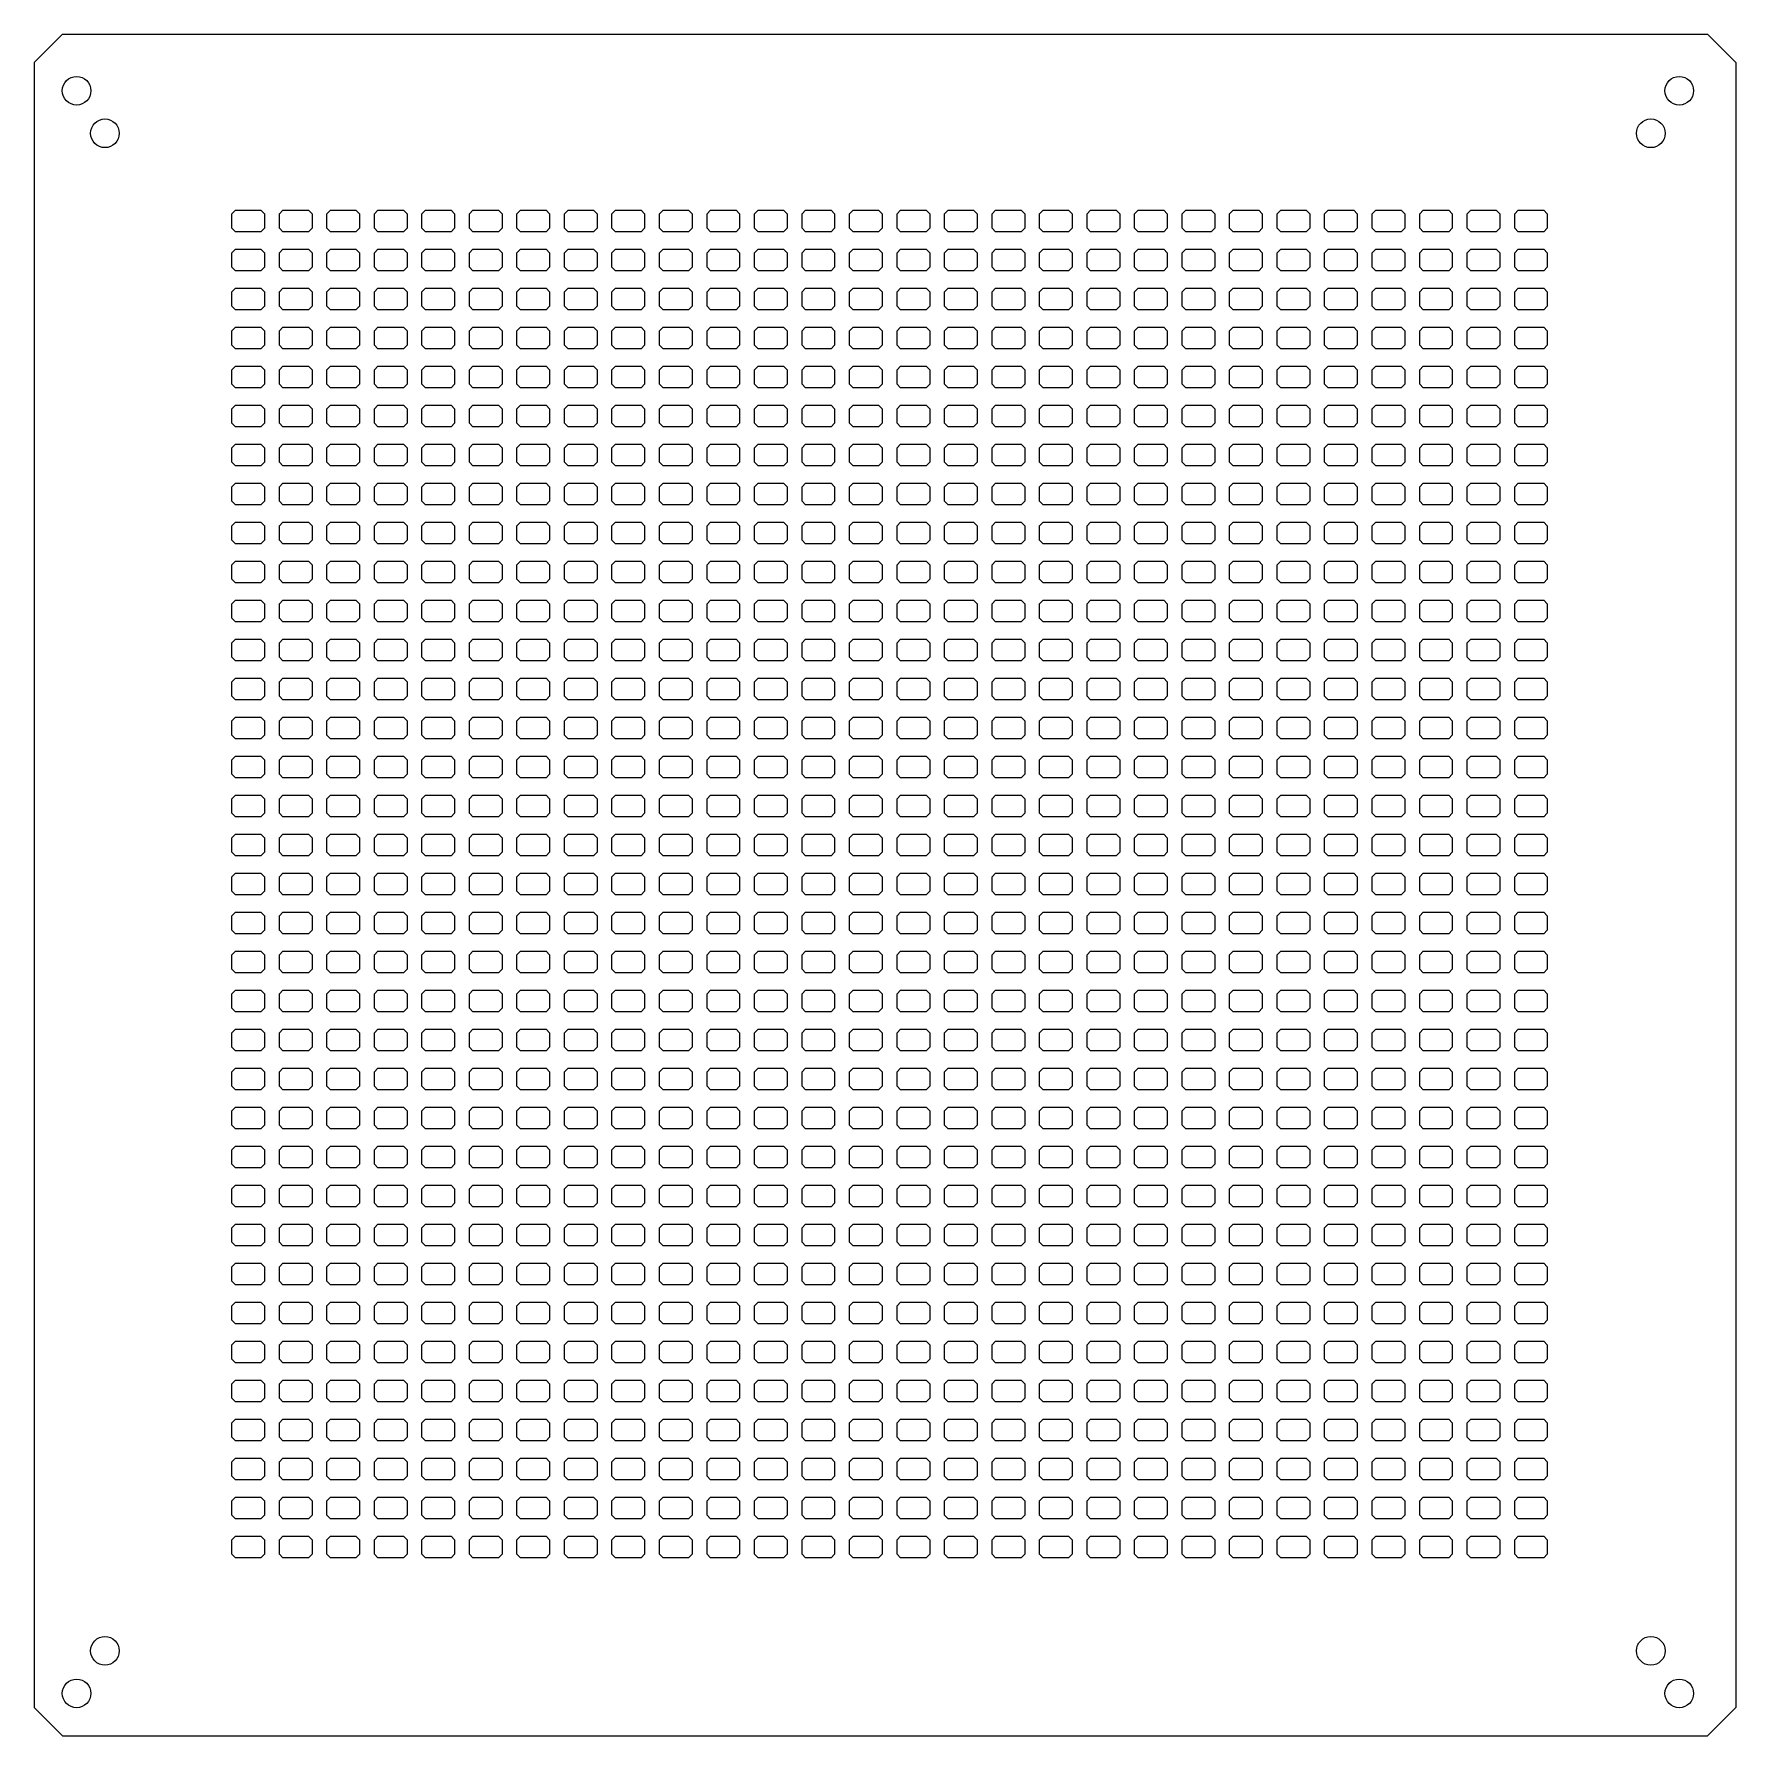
# Model space of a CAD drawing. Extents: x 2242 to 2362, y 2509 to 2629.
import ezdxf

# ---------------------------------------------------------------- set-up
doc = ezdxf.new("R2010")
doc.units = 0

msp = doc.modelspace()

# ---------------------------------------------------------------- linework, layer by layer
for p, q in [((2242, 2627), (2244, 2629)), ((2244, 2629), (2360, 2629)), ((2360, 2629), (2362, 2627)), ((2242, 2627), (2242, 2511)), ((2362, 2627), (2362, 2511)), ((2242, 2511), (2244, 2509)), ((2360, 2509), (2362, 2511)), ((2244, 2509), (2360, 2509))]:
    msp.add_line(p, q)
at = {"color": 1}
for points in [[(2256.2, 2616.58), (2258, 2616.58), (2258.25, 2616.33), (2258.25, 2615.31), (2258, 2615.06), (2256.2, 2615.06), (2255.95, 2615.31), (2255.95, 2616.33), (2256.2, 2616.58)], [(2259.55, 2616.58), (2261.35, 2616.58), (2261.6, 2616.33), (2261.6, 2615.31), (2261.35, 2615.06), (2259.55, 2615.06), (2259.3, 2615.31), (2259.3, 2616.33), (2259.55, 2616.58)], [(2262.9, 2616.58), (2264.7, 2616.58), (2264.95, 2616.33), (2264.95, 2615.31), (2264.7, 2615.06), (2262.9, 2615.06), (2262.65, 2615.31), (2262.65, 2616.33), (2262.9, 2616.58)], [(2266.25, 2616.58), (2268.05, 2616.58), (2268.3, 2616.33), (2268.3, 2615.31), (2268.05, 2615.06), (2266.25, 2615.06), (2266, 2615.31), (2266, 2616.33), (2266.25, 2616.58)], [(2269.6, 2616.58), (2271.4, 2616.58), (2271.65, 2616.33), (2271.65, 2615.31), (2271.4, 2615.06), (2269.6, 2615.06), (2269.35, 2615.31), (2269.35, 2616.33), (2269.6, 2616.58)], [(2272.95, 2616.58), (2274.75, 2616.58), (2275, 2616.33), (2275, 2615.31), (2274.75, 2615.06), (2272.95, 2615.06), (2272.7, 2615.31), (2272.7, 2616.33), (2272.95, 2616.58)], [(2276.3, 2616.58), (2278.1, 2616.58), (2278.35, 2616.33), (2278.35, 2615.31), (2278.1, 2615.06), (2276.3, 2615.06), (2276.05, 2615.31), (2276.05, 2616.33), (2276.3, 2616.58)], [(2279.65, 2616.58), (2281.45, 2616.58), (2281.7, 2616.33), (2281.7, 2615.31), (2281.45, 2615.06), (2279.65, 2615.06), (2279.4, 2615.31), (2279.4, 2616.33), (2279.65, 2616.58)], [(2283, 2616.58), (2284.8, 2616.58), (2285.05, 2616.33), (2285.05, 2615.31), (2284.8, 2615.06), (2283, 2615.06), (2282.75, 2615.31), (2282.75, 2616.33), (2283, 2616.58)], [(2286.35, 2616.58), (2288.15, 2616.58), (2288.4, 2616.33), (2288.4, 2615.31), (2288.15, 2615.06), (2286.35, 2615.06), (2286.1, 2615.31), (2286.1, 2616.33), (2286.35, 2616.58)], [(2289.7, 2616.58), (2291.5, 2616.58), (2291.75, 2616.33), (2291.75, 2615.31), (2291.5, 2615.06), (2289.7, 2615.06), (2289.45, 2615.31), (2289.45, 2616.33), (2289.7, 2616.58)], [(2293.05, 2616.58), (2294.85, 2616.58), (2295.1, 2616.33), (2295.1, 2615.31), (2294.85, 2615.06), (2293.05, 2615.06), (2292.8, 2615.31), (2292.8, 2616.33), (2293.05, 2616.58)], [(2296.4, 2616.58), (2298.2, 2616.58), (2298.45, 2616.33), (2298.45, 2615.31), (2298.2, 2615.06), (2296.4, 2615.06), (2296.15, 2615.31), (2296.15, 2616.33), (2296.4, 2616.58)], [(2299.75, 2616.58), (2301.55, 2616.58), (2301.8, 2616.33), (2301.8, 2615.31), (2301.55, 2615.06), (2299.75, 2615.06), (2299.5, 2615.31), (2299.5, 2616.33), (2299.75, 2616.58)], [(2303.1, 2616.58), (2304.9, 2616.58), (2305.15, 2616.33), (2305.15, 2615.31), (2304.9, 2615.06), (2303.1, 2615.06), (2302.85, 2615.31), (2302.85, 2616.33), (2303.1, 2616.58)], [(2306.45, 2616.58), (2308.25, 2616.58), (2308.5, 2616.33), (2308.5, 2615.31), (2308.25, 2615.06), (2306.45, 2615.06), (2306.2, 2615.31), (2306.2, 2616.33), (2306.45, 2616.58)], [(2309.8, 2616.58), (2311.6, 2616.58), (2311.85, 2616.33), (2311.85, 2615.31), (2311.6, 2615.06), (2309.8, 2615.06), (2309.55, 2615.31), (2309.55, 2616.33), (2309.8, 2616.58)], [(2313.15, 2616.58), (2314.95, 2616.58), (2315.2, 2616.33), (2315.2, 2615.31), (2314.95, 2615.06), (2313.15, 2615.06), (2312.9, 2615.31), (2312.9, 2616.33), (2313.15, 2616.58)], [(2316.5, 2616.58), (2318.3, 2616.58), (2318.55, 2616.33), (2318.55, 2615.31), (2318.3, 2615.06), (2316.5, 2615.06), (2316.25, 2615.31), (2316.25, 2616.33), (2316.5, 2616.58)], [(2319.85, 2616.58), (2321.65, 2616.58), (2321.9, 2616.33), (2321.9, 2615.31), (2321.65, 2615.06), (2319.85, 2615.06), (2319.6, 2615.31), (2319.6, 2616.33), (2319.85, 2616.58)], [(2323.2, 2616.58), (2325, 2616.58), (2325.25, 2616.33), (2325.25, 2615.31), (2325, 2615.06), (2323.2, 2615.06), (2322.95, 2615.31), (2322.95, 2616.33), (2323.2, 2616.58)], [(2326.55, 2616.58), (2328.35, 2616.58), (2328.6, 2616.33), (2328.6, 2615.31), (2328.35, 2615.06), (2326.55, 2615.06), (2326.3, 2615.31), (2326.3, 2616.33), (2326.55, 2616.58)], [(2329.9, 2616.58), (2331.7, 2616.58), (2331.95, 2616.33), (2331.95, 2615.31), (2331.7, 2615.06), (2329.9, 2615.06), (2329.65, 2615.31), (2329.65, 2616.33), (2329.9, 2616.58)], [(2333.25, 2616.58), (2335.05, 2616.58), (2335.3, 2616.33), (2335.3, 2615.31), (2335.05, 2615.06), (2333.25, 2615.06), (2333, 2615.31), (2333, 2616.33), (2333.25, 2616.58)], [(2336.6, 2616.58), (2338.4, 2616.58), (2338.65, 2616.33), (2338.65, 2615.31), (2338.4, 2615.06), (2336.6, 2615.06), (2336.35, 2615.31), (2336.35, 2616.33), (2336.6, 2616.58)], [(2339.95, 2616.58), (2341.75, 2616.58), (2342, 2616.33), (2342, 2615.31), (2341.75, 2615.06), (2339.95, 2615.06), (2339.7, 2615.31), (2339.7, 2616.33), (2339.95, 2616.58)], [(2343.3, 2616.58), (2345.1, 2616.58), (2345.35, 2616.33), (2345.35, 2615.31), (2345.1, 2615.06), (2343.3, 2615.06), (2343.05, 2615.31), (2343.05, 2616.33), (2343.3, 2616.58)], [(2346.65, 2616.58), (2348.45, 2616.58), (2348.7, 2616.33), (2348.7, 2615.31), (2348.45, 2615.06), (2346.65, 2615.06), (2346.4, 2615.31), (2346.4, 2616.33), (2346.65, 2616.58)], [(2256.2, 2613.83), (2258, 2613.83), (2258.25, 2613.58), (2258.25, 2612.56), (2258, 2612.31), (2256.2, 2612.31), (2255.95, 2612.56), (2255.95, 2613.58), (2256.2, 2613.83)], [(2259.55, 2613.83), (2261.35, 2613.83), (2261.6, 2613.58), (2261.6, 2612.56), (2261.35, 2612.31), (2259.55, 2612.31), (2259.3, 2612.56), (2259.3, 2613.58), (2259.55, 2613.83)], [(2262.9, 2613.83), (2264.7, 2613.83), (2264.95, 2613.58), (2264.95, 2612.56), (2264.7, 2612.31), (2262.9, 2612.31), (2262.65, 2612.56), (2262.65, 2613.58), (2262.9, 2613.83)], [(2266.25, 2613.83), (2268.05, 2613.83), (2268.3, 2613.58), (2268.3, 2612.56), (2268.05, 2612.31), (2266.25, 2612.31), (2266, 2612.56), (2266, 2613.58), (2266.25, 2613.83)], [(2269.6, 2613.83), (2271.4, 2613.83), (2271.65, 2613.58), (2271.65, 2612.56), (2271.4, 2612.31), (2269.6, 2612.31), (2269.35, 2612.56), (2269.35, 2613.58), (2269.6, 2613.83)], [(2272.95, 2613.83), (2274.75, 2613.83), (2275, 2613.58), (2275, 2612.56), (2274.75, 2612.31), (2272.95, 2612.31), (2272.7, 2612.56), (2272.7, 2613.58), (2272.95, 2613.83)], [(2276.3, 2613.83), (2278.1, 2613.83), (2278.35, 2613.58), (2278.35, 2612.56), (2278.1, 2612.31), (2276.3, 2612.31), (2276.05, 2612.56), (2276.05, 2613.58), (2276.3, 2613.83)], [(2279.65, 2613.83), (2281.45, 2613.83), (2281.7, 2613.58), (2281.7, 2612.56), (2281.45, 2612.31), (2279.65, 2612.31), (2279.4, 2612.56), (2279.4, 2613.58), (2279.65, 2613.83)], [(2283, 2613.83), (2284.8, 2613.83), (2285.05, 2613.58), (2285.05, 2612.56), (2284.8, 2612.31), (2283, 2612.31), (2282.75, 2612.56), (2282.75, 2613.58), (2283, 2613.83)], [(2286.35, 2613.83), (2288.15, 2613.83), (2288.4, 2613.58), (2288.4, 2612.56), (2288.15, 2612.31), (2286.35, 2612.31), (2286.1, 2612.56), (2286.1, 2613.58), (2286.35, 2613.83)], [(2289.7, 2613.83), (2291.5, 2613.83), (2291.75, 2613.58), (2291.75, 2612.56), (2291.5, 2612.31), (2289.7, 2612.31), (2289.45, 2612.56), (2289.45, 2613.58), (2289.7, 2613.83)], [(2293.05, 2613.83), (2294.85, 2613.83), (2295.1, 2613.58), (2295.1, 2612.56), (2294.85, 2612.31), (2293.05, 2612.31), (2292.8, 2612.56), (2292.8, 2613.58), (2293.05, 2613.83)], [(2296.4, 2613.83), (2298.2, 2613.83), (2298.45, 2613.58), (2298.45, 2612.56), (2298.2, 2612.31), (2296.4, 2612.31), (2296.15, 2612.56), (2296.15, 2613.58), (2296.4, 2613.83)], [(2299.75, 2613.83), (2301.55, 2613.83), (2301.8, 2613.58), (2301.8, 2612.56), (2301.55, 2612.31), (2299.75, 2612.31), (2299.5, 2612.56), (2299.5, 2613.58), (2299.75, 2613.83)], [(2303.1, 2613.83), (2304.9, 2613.83), (2305.15, 2613.58), (2305.15, 2612.56), (2304.9, 2612.31), (2303.1, 2612.31), (2302.85, 2612.56), (2302.85, 2613.58), (2303.1, 2613.83)], [(2306.45, 2613.83), (2308.25, 2613.83), (2308.5, 2613.58), (2308.5, 2612.56), (2308.25, 2612.31), (2306.45, 2612.31), (2306.2, 2612.56), (2306.2, 2613.58), (2306.45, 2613.83)], [(2309.8, 2613.83), (2311.6, 2613.83), (2311.85, 2613.58), (2311.85, 2612.56), (2311.6, 2612.31), (2309.8, 2612.31), (2309.55, 2612.56), (2309.55, 2613.58), (2309.8, 2613.83)], [(2313.15, 2613.83), (2314.95, 2613.83), (2315.2, 2613.58), (2315.2, 2612.56), (2314.95, 2612.31), (2313.15, 2612.31), (2312.9, 2612.56), (2312.9, 2613.58), (2313.15, 2613.83)], [(2316.5, 2613.83), (2318.3, 2613.83), (2318.55, 2613.58), (2318.55, 2612.56), (2318.3, 2612.31), (2316.5, 2612.31), (2316.25, 2612.56), (2316.25, 2613.58), (2316.5, 2613.83)], [(2319.85, 2613.83), (2321.65, 2613.83), (2321.9, 2613.58), (2321.9, 2612.56), (2321.65, 2612.31), (2319.85, 2612.31), (2319.6, 2612.56), (2319.6, 2613.58), (2319.85, 2613.83)], [(2323.2, 2613.83), (2325, 2613.83), (2325.25, 2613.58), (2325.25, 2612.56), (2325, 2612.31), (2323.2, 2612.31), (2322.95, 2612.56), (2322.95, 2613.58), (2323.2, 2613.83)], [(2326.55, 2613.83), (2328.35, 2613.83), (2328.6, 2613.58), (2328.6, 2612.56), (2328.35, 2612.31), (2326.55, 2612.31), (2326.3, 2612.56), (2326.3, 2613.58), (2326.55, 2613.83)], [(2329.9, 2613.83), (2331.7, 2613.83), (2331.95, 2613.58), (2331.95, 2612.56), (2331.7, 2612.31), (2329.9, 2612.31), (2329.65, 2612.56), (2329.65, 2613.58), (2329.9, 2613.83)], [(2333.25, 2613.83), (2335.05, 2613.83), (2335.3, 2613.58), (2335.3, 2612.56), (2335.05, 2612.31), (2333.25, 2612.31), (2333, 2612.56), (2333, 2613.58), (2333.25, 2613.83)], [(2336.6, 2613.83), (2338.4, 2613.83), (2338.65, 2613.58), (2338.65, 2612.56), (2338.4, 2612.31), (2336.6, 2612.31), (2336.35, 2612.56), (2336.35, 2613.58), (2336.6, 2613.83)], [(2339.95, 2613.83), (2341.75, 2613.83), (2342, 2613.58), (2342, 2612.56), (2341.75, 2612.31), (2339.95, 2612.31), (2339.7, 2612.56), (2339.7, 2613.58), (2339.95, 2613.83)], [(2343.3, 2613.83), (2345.1, 2613.83), (2345.35, 2613.58), (2345.35, 2612.56), (2345.1, 2612.31), (2343.3, 2612.31), (2343.05, 2612.56), (2343.05, 2613.58), (2343.3, 2613.83)], [(2346.65, 2613.83), (2348.45, 2613.83), (2348.7, 2613.58), (2348.7, 2612.56), (2348.45, 2612.31), (2346.65, 2612.31), (2346.4, 2612.56), (2346.4, 2613.58), (2346.65, 2613.83)], [(2256.2, 2611.08), (2258, 2611.08), (2258.25, 2610.83), (2258.25, 2609.81), (2258, 2609.56), (2256.2, 2609.56), (2255.95, 2609.81), (2255.95, 2610.83), (2256.2, 2611.08)], [(2259.55, 2611.08), (2261.35, 2611.08), (2261.6, 2610.83), (2261.6, 2609.81), (2261.35, 2609.56), (2259.55, 2609.56), (2259.3, 2609.81), (2259.3, 2610.83), (2259.55, 2611.08)], [(2262.9, 2611.08), (2264.7, 2611.08), (2264.95, 2610.83), (2264.95, 2609.81), (2264.7, 2609.56), (2262.9, 2609.56), (2262.65, 2609.81), (2262.65, 2610.83), (2262.9, 2611.08)], [(2266.25, 2611.08), (2268.05, 2611.08), (2268.3, 2610.83), (2268.3, 2609.81), (2268.05, 2609.56), (2266.25, 2609.56), (2266, 2609.81), (2266, 2610.83), (2266.25, 2611.08)], [(2269.6, 2611.08), (2271.4, 2611.08), (2271.65, 2610.83), (2271.65, 2609.81), (2271.4, 2609.56), (2269.6, 2609.56), (2269.35, 2609.81), (2269.35, 2610.83), (2269.6, 2611.08)], [(2272.95, 2611.08), (2274.75, 2611.08), (2275, 2610.83), (2275, 2609.81), (2274.75, 2609.56), (2272.95, 2609.56), (2272.7, 2609.81), (2272.7, 2610.83), (2272.95, 2611.08)], [(2276.3, 2611.08), (2278.1, 2611.08), (2278.35, 2610.83), (2278.35, 2609.81), (2278.1, 2609.56), (2276.3, 2609.56), (2276.05, 2609.81), (2276.05, 2610.83), (2276.3, 2611.08)], [(2279.65, 2611.08), (2281.45, 2611.08), (2281.7, 2610.83), (2281.7, 2609.81), (2281.45, 2609.56), (2279.65, 2609.56), (2279.4, 2609.81), (2279.4, 2610.83), (2279.65, 2611.08)], [(2283, 2611.08), (2284.8, 2611.08), (2285.05, 2610.83), (2285.05, 2609.81), (2284.8, 2609.56), (2283, 2609.56), (2282.75, 2609.81), (2282.75, 2610.83), (2283, 2611.08)], [(2286.35, 2611.08), (2288.15, 2611.08), (2288.4, 2610.83), (2288.4, 2609.81), (2288.15, 2609.56), (2286.35, 2609.56), (2286.1, 2609.81), (2286.1, 2610.83), (2286.35, 2611.08)], [(2289.7, 2611.08), (2291.5, 2611.08), (2291.75, 2610.83), (2291.75, 2609.81), (2291.5, 2609.56), (2289.7, 2609.56), (2289.45, 2609.81), (2289.45, 2610.83), (2289.7, 2611.08)], [(2293.05, 2611.08), (2294.85, 2611.08), (2295.1, 2610.83), (2295.1, 2609.81), (2294.85, 2609.56), (2293.05, 2609.56), (2292.8, 2609.81), (2292.8, 2610.83), (2293.05, 2611.08)], [(2296.4, 2611.08), (2298.2, 2611.08), (2298.45, 2610.83), (2298.45, 2609.81), (2298.2, 2609.56), (2296.4, 2609.56), (2296.15, 2609.81), (2296.15, 2610.83), (2296.4, 2611.08)], [(2299.75, 2611.08), (2301.55, 2611.08), (2301.8, 2610.83), (2301.8, 2609.81), (2301.55, 2609.56), (2299.75, 2609.56), (2299.5, 2609.81), (2299.5, 2610.83), (2299.75, 2611.08)], [(2303.1, 2611.08), (2304.9, 2611.08), (2305.15, 2610.83), (2305.15, 2609.81), (2304.9, 2609.56), (2303.1, 2609.56), (2302.85, 2609.81), (2302.85, 2610.83), (2303.1, 2611.08)], [(2306.45, 2611.08), (2308.25, 2611.08), (2308.5, 2610.83), (2308.5, 2609.81), (2308.25, 2609.56), (2306.45, 2609.56), (2306.2, 2609.81), (2306.2, 2610.83), (2306.45, 2611.08)], [(2309.8, 2611.08), (2311.6, 2611.08), (2311.85, 2610.83), (2311.85, 2609.81), (2311.6, 2609.56), (2309.8, 2609.56), (2309.55, 2609.81), (2309.55, 2610.83), (2309.8, 2611.08)], [(2313.15, 2611.08), (2314.95, 2611.08), (2315.2, 2610.83), (2315.2, 2609.81), (2314.95, 2609.56), (2313.15, 2609.56), (2312.9, 2609.81), (2312.9, 2610.83), (2313.15, 2611.08)], [(2316.5, 2611.08), (2318.3, 2611.08), (2318.55, 2610.83), (2318.55, 2609.81), (2318.3, 2609.56), (2316.5, 2609.56), (2316.25, 2609.81), (2316.25, 2610.83), (2316.5, 2611.08)], [(2319.85, 2611.08), (2321.65, 2611.08), (2321.9, 2610.83), (2321.9, 2609.81), (2321.65, 2609.56), (2319.85, 2609.56), (2319.6, 2609.81), (2319.6, 2610.83), (2319.85, 2611.08)], [(2323.2, 2611.08), (2325, 2611.08), (2325.25, 2610.83), (2325.25, 2609.81), (2325, 2609.56), (2323.2, 2609.56), (2322.95, 2609.81), (2322.95, 2610.83), (2323.2, 2611.08)], [(2326.55, 2611.08), (2328.35, 2611.08), (2328.6, 2610.83), (2328.6, 2609.81), (2328.35, 2609.56), (2326.55, 2609.56), (2326.3, 2609.81), (2326.3, 2610.83), (2326.55, 2611.08)], [(2329.9, 2611.08), (2331.7, 2611.08), (2331.95, 2610.83), (2331.95, 2609.81), (2331.7, 2609.56), (2329.9, 2609.56), (2329.65, 2609.81), (2329.65, 2610.83), (2329.9, 2611.08)], [(2333.25, 2611.08), (2335.05, 2611.08), (2335.3, 2610.83), (2335.3, 2609.81), (2335.05, 2609.56), (2333.25, 2609.56), (2333, 2609.81), (2333, 2610.83), (2333.25, 2611.08)], [(2336.6, 2611.08), (2338.4, 2611.08), (2338.65, 2610.83), (2338.65, 2609.81), (2338.4, 2609.56), (2336.6, 2609.56), (2336.35, 2609.81), (2336.35, 2610.83), (2336.6, 2611.08)], [(2339.95, 2611.08), (2341.75, 2611.08), (2342, 2610.83), (2342, 2609.81), (2341.75, 2609.56), (2339.95, 2609.56), (2339.7, 2609.81), (2339.7, 2610.83), (2339.95, 2611.08)], [(2343.3, 2611.08), (2345.1, 2611.08), (2345.35, 2610.83), (2345.35, 2609.81), (2345.1, 2609.56), (2343.3, 2609.56), (2343.05, 2609.81), (2343.05, 2610.83), (2343.3, 2611.08)], [(2346.65, 2611.08), (2348.45, 2611.08), (2348.7, 2610.83), (2348.7, 2609.81), (2348.45, 2609.56), (2346.65, 2609.56), (2346.4, 2609.81), (2346.4, 2610.83), (2346.65, 2611.08)], [(2256.2, 2608.33), (2258, 2608.33), (2258.25, 2608.08), (2258.25, 2607.06), (2258, 2606.81), (2256.2, 2606.81), (2255.95, 2607.06), (2255.95, 2608.08), (2256.2, 2608.33)], [(2259.55, 2608.33), (2261.35, 2608.33), (2261.6, 2608.08), (2261.6, 2607.06), (2261.35, 2606.81), (2259.55, 2606.81), (2259.3, 2607.06), (2259.3, 2608.08), (2259.55, 2608.33)], [(2262.9, 2608.33), (2264.7, 2608.33), (2264.95, 2608.08), (2264.95, 2607.06), (2264.7, 2606.81), (2262.9, 2606.81), (2262.65, 2607.06), (2262.65, 2608.08), (2262.9, 2608.33)], [(2266.25, 2608.33), (2268.05, 2608.33), (2268.3, 2608.08), (2268.3, 2607.06), (2268.05, 2606.81), (2266.25, 2606.81), (2266, 2607.06), (2266, 2608.08), (2266.25, 2608.33)], [(2269.6, 2608.33), (2271.4, 2608.33), (2271.65, 2608.08), (2271.65, 2607.06), (2271.4, 2606.81), (2269.6, 2606.81), (2269.35, 2607.06), (2269.35, 2608.08), (2269.6, 2608.33)], [(2272.95, 2608.33), (2274.75, 2608.33), (2275, 2608.08), (2275, 2607.06), (2274.75, 2606.81), (2272.95, 2606.81), (2272.7, 2607.06), (2272.7, 2608.08), (2272.95, 2608.33)], [(2276.3, 2608.33), (2278.1, 2608.33), (2278.35, 2608.08), (2278.35, 2607.06), (2278.1, 2606.81), (2276.3, 2606.81), (2276.05, 2607.06), (2276.05, 2608.08), (2276.3, 2608.33)], [(2279.65, 2608.33), (2281.45, 2608.33), (2281.7, 2608.08), (2281.7, 2607.06), (2281.45, 2606.81), (2279.65, 2606.81), (2279.4, 2607.06), (2279.4, 2608.08), (2279.65, 2608.33)], [(2283, 2608.33), (2284.8, 2608.33), (2285.05, 2608.08), (2285.05, 2607.06), (2284.8, 2606.81), (2283, 2606.81), (2282.75, 2607.06), (2282.75, 2608.08), (2283, 2608.33)], [(2286.35, 2608.33), (2288.15, 2608.33), (2288.4, 2608.08), (2288.4, 2607.06), (2288.15, 2606.81), (2286.35, 2606.81), (2286.1, 2607.06), (2286.1, 2608.08), (2286.35, 2608.33)], [(2289.7, 2608.33), (2291.5, 2608.33), (2291.75, 2608.08), (2291.75, 2607.06), (2291.5, 2606.81), (2289.7, 2606.81), (2289.45, 2607.06), (2289.45, 2608.08), (2289.7, 2608.33)], [(2293.05, 2608.33), (2294.85, 2608.33), (2295.1, 2608.08), (2295.1, 2607.06), (2294.85, 2606.81), (2293.05, 2606.81), (2292.8, 2607.06), (2292.8, 2608.08), (2293.05, 2608.33)], [(2296.4, 2608.33), (2298.2, 2608.33), (2298.45, 2608.08), (2298.45, 2607.06), (2298.2, 2606.81), (2296.4, 2606.81), (2296.15, 2607.06), (2296.15, 2608.08), (2296.4, 2608.33)], [(2299.75, 2608.33), (2301.55, 2608.33), (2301.8, 2608.08), (2301.8, 2607.06), (2301.55, 2606.81), (2299.75, 2606.81), (2299.5, 2607.06), (2299.5, 2608.08), (2299.75, 2608.33)], [(2303.1, 2608.33), (2304.9, 2608.33), (2305.15, 2608.08), (2305.15, 2607.06), (2304.9, 2606.81), (2303.1, 2606.81), (2302.85, 2607.06), (2302.85, 2608.08), (2303.1, 2608.33)], [(2306.45, 2608.33), (2308.25, 2608.33), (2308.5, 2608.08), (2308.5, 2607.06), (2308.25, 2606.81), (2306.45, 2606.81), (2306.2, 2607.06), (2306.2, 2608.08), (2306.45, 2608.33)], [(2309.8, 2608.33), (2311.6, 2608.33), (2311.85, 2608.08), (2311.85, 2607.06), (2311.6, 2606.81), (2309.8, 2606.81), (2309.55, 2607.06), (2309.55, 2608.08), (2309.8, 2608.33)], [(2313.15, 2608.33), (2314.95, 2608.33), (2315.2, 2608.08), (2315.2, 2607.06), (2314.95, 2606.81), (2313.15, 2606.81), (2312.9, 2607.06), (2312.9, 2608.08), (2313.15, 2608.33)], [(2316.5, 2608.33), (2318.3, 2608.33), (2318.55, 2608.08), (2318.55, 2607.06), (2318.3, 2606.81), (2316.5, 2606.81), (2316.25, 2607.06), (2316.25, 2608.08), (2316.5, 2608.33)], [(2319.85, 2608.33), (2321.65, 2608.33), (2321.9, 2608.08), (2321.9, 2607.06), (2321.65, 2606.81), (2319.85, 2606.81), (2319.6, 2607.06), (2319.6, 2608.08), (2319.85, 2608.33)], [(2323.2, 2608.33), (2325, 2608.33), (2325.25, 2608.08), (2325.25, 2607.06), (2325, 2606.81), (2323.2, 2606.81), (2322.95, 2607.06), (2322.95, 2608.08), (2323.2, 2608.33)], [(2326.55, 2608.33), (2328.35, 2608.33), (2328.6, 2608.08), (2328.6, 2607.06), (2328.35, 2606.81), (2326.55, 2606.81), (2326.3, 2607.06), (2326.3, 2608.08), (2326.55, 2608.33)], [(2329.9, 2608.33), (2331.7, 2608.33), (2331.95, 2608.08), (2331.95, 2607.06), (2331.7, 2606.81), (2329.9, 2606.81), (2329.65, 2607.06), (2329.65, 2608.08), (2329.9, 2608.33)], [(2333.25, 2608.33), (2335.05, 2608.33), (2335.3, 2608.08), (2335.3, 2607.06), (2335.05, 2606.81), (2333.25, 2606.81), (2333, 2607.06), (2333, 2608.08), (2333.25, 2608.33)], [(2336.6, 2608.33), (2338.4, 2608.33), (2338.65, 2608.08), (2338.65, 2607.06), (2338.4, 2606.81), (2336.6, 2606.81), (2336.35, 2607.06), (2336.35, 2608.08), (2336.6, 2608.33)], [(2339.95, 2608.33), (2341.75, 2608.33), (2342, 2608.08), (2342, 2607.06), (2341.75, 2606.81), (2339.95, 2606.81), (2339.7, 2607.06), (2339.7, 2608.08), (2339.95, 2608.33)], [(2343.3, 2608.33), (2345.1, 2608.33), (2345.35, 2608.08), (2345.35, 2607.06), (2345.1, 2606.81), (2343.3, 2606.81), (2343.05, 2607.06), (2343.05, 2608.08), (2343.3, 2608.33)], [(2346.65, 2608.33), (2348.45, 2608.33), (2348.7, 2608.08), (2348.7, 2607.06), (2348.45, 2606.81), (2346.65, 2606.81), (2346.4, 2607.06), (2346.4, 2608.08), (2346.65, 2608.33)], [(2256.2, 2605.58), (2258, 2605.58), (2258.25, 2605.33), (2258.25, 2604.31), (2258, 2604.06), (2256.2, 2604.06), (2255.95, 2604.31), (2255.95, 2605.33), (2256.2, 2605.58)], [(2259.55, 2605.58), (2261.35, 2605.58), (2261.6, 2605.33), (2261.6, 2604.31), (2261.35, 2604.06), (2259.55, 2604.06), (2259.3, 2604.31), (2259.3, 2605.33), (2259.55, 2605.58)], [(2262.9, 2605.58), (2264.7, 2605.58), (2264.95, 2605.33), (2264.95, 2604.31), (2264.7, 2604.06), (2262.9, 2604.06), (2262.65, 2604.31), (2262.65, 2605.33), (2262.9, 2605.58)], [(2266.25, 2605.58), (2268.05, 2605.58), (2268.3, 2605.33), (2268.3, 2604.31), (2268.05, 2604.06), (2266.25, 2604.06), (2266, 2604.31), (2266, 2605.33), (2266.25, 2605.58)], [(2269.6, 2605.58), (2271.4, 2605.58), (2271.65, 2605.33), (2271.65, 2604.31), (2271.4, 2604.06), (2269.6, 2604.06), (2269.35, 2604.31), (2269.35, 2605.33), (2269.6, 2605.58)], [(2272.95, 2605.58), (2274.75, 2605.58), (2275, 2605.33), (2275, 2604.31), (2274.75, 2604.06), (2272.95, 2604.06), (2272.7, 2604.31), (2272.7, 2605.33), (2272.95, 2605.58)], [(2276.3, 2605.58), (2278.1, 2605.58), (2278.35, 2605.33), (2278.35, 2604.31), (2278.1, 2604.06), (2276.3, 2604.06), (2276.05, 2604.31), (2276.05, 2605.33), (2276.3, 2605.58)], [(2279.65, 2605.58), (2281.45, 2605.58), (2281.7, 2605.33), (2281.7, 2604.31), (2281.45, 2604.06), (2279.65, 2604.06), (2279.4, 2604.31), (2279.4, 2605.33), (2279.65, 2605.58)], [(2283, 2605.58), (2284.8, 2605.58), (2285.05, 2605.33), (2285.05, 2604.31), (2284.8, 2604.06), (2283, 2604.06), (2282.75, 2604.31), (2282.75, 2605.33), (2283, 2605.58)], [(2286.35, 2605.58), (2288.15, 2605.58), (2288.4, 2605.33), (2288.4, 2604.31), (2288.15, 2604.06), (2286.35, 2604.06), (2286.1, 2604.31), (2286.1, 2605.33), (2286.35, 2605.58)], [(2289.7, 2605.58), (2291.5, 2605.58), (2291.75, 2605.33), (2291.75, 2604.31), (2291.5, 2604.06), (2289.7, 2604.06), (2289.45, 2604.31), (2289.45, 2605.33), (2289.7, 2605.58)], [(2293.05, 2605.58), (2294.85, 2605.58), (2295.1, 2605.33), (2295.1, 2604.31), (2294.85, 2604.06), (2293.05, 2604.06), (2292.8, 2604.31), (2292.8, 2605.33), (2293.05, 2605.58)], [(2296.4, 2605.58), (2298.2, 2605.58), (2298.45, 2605.33), (2298.45, 2604.31), (2298.2, 2604.06), (2296.4, 2604.06), (2296.15, 2604.31), (2296.15, 2605.33), (2296.4, 2605.58)], [(2299.75, 2605.58), (2301.55, 2605.58), (2301.8, 2605.33), (2301.8, 2604.31), (2301.55, 2604.06), (2299.75, 2604.06), (2299.5, 2604.31), (2299.5, 2605.33), (2299.75, 2605.58)], [(2303.1, 2605.58), (2304.9, 2605.58), (2305.15, 2605.33), (2305.15, 2604.31), (2304.9, 2604.06), (2303.1, 2604.06), (2302.85, 2604.31), (2302.85, 2605.33), (2303.1, 2605.58)], [(2306.45, 2605.58), (2308.25, 2605.58), (2308.5, 2605.33), (2308.5, 2604.31), (2308.25, 2604.06), (2306.45, 2604.06), (2306.2, 2604.31), (2306.2, 2605.33), (2306.45, 2605.58)], [(2309.8, 2605.58), (2311.6, 2605.58), (2311.85, 2605.33), (2311.85, 2604.31), (2311.6, 2604.06), (2309.8, 2604.06), (2309.55, 2604.31), (2309.55, 2605.33), (2309.8, 2605.58)], [(2313.15, 2605.58), (2314.95, 2605.58), (2315.2, 2605.33), (2315.2, 2604.31), (2314.95, 2604.06), (2313.15, 2604.06), (2312.9, 2604.31), (2312.9, 2605.33), (2313.15, 2605.58)], [(2316.5, 2605.58), (2318.3, 2605.58), (2318.55, 2605.33), (2318.55, 2604.31), (2318.3, 2604.06), (2316.5, 2604.06), (2316.25, 2604.31), (2316.25, 2605.33), (2316.5, 2605.58)], [(2319.85, 2605.58), (2321.65, 2605.58), (2321.9, 2605.33), (2321.9, 2604.31), (2321.65, 2604.06), (2319.85, 2604.06), (2319.6, 2604.31), (2319.6, 2605.33), (2319.85, 2605.58)], [(2323.2, 2605.58), (2325, 2605.58), (2325.25, 2605.33), (2325.25, 2604.31), (2325, 2604.06), (2323.2, 2604.06), (2322.95, 2604.31), (2322.95, 2605.33), (2323.2, 2605.58)], [(2326.55, 2605.58), (2328.35, 2605.58), (2328.6, 2605.33), (2328.6, 2604.31), (2328.35, 2604.06), (2326.55, 2604.06), (2326.3, 2604.31), (2326.3, 2605.33), (2326.55, 2605.58)], [(2329.9, 2605.58), (2331.7, 2605.58), (2331.95, 2605.33), (2331.95, 2604.31), (2331.7, 2604.06), (2329.9, 2604.06), (2329.65, 2604.31), (2329.65, 2605.33), (2329.9, 2605.58)], [(2333.25, 2605.58), (2335.05, 2605.58), (2335.3, 2605.33), (2335.3, 2604.31), (2335.05, 2604.06), (2333.25, 2604.06), (2333, 2604.31), (2333, 2605.33), (2333.25, 2605.58)], [(2336.6, 2605.58), (2338.4, 2605.58), (2338.65, 2605.33), (2338.65, 2604.31), (2338.4, 2604.06), (2336.6, 2604.06), (2336.35, 2604.31), (2336.35, 2605.33), (2336.6, 2605.58)], [(2339.95, 2605.58), (2341.75, 2605.58), (2342, 2605.33), (2342, 2604.31), (2341.75, 2604.06), (2339.95, 2604.06), (2339.7, 2604.31), (2339.7, 2605.33), (2339.95, 2605.58)], [(2343.3, 2605.58), (2345.1, 2605.58), (2345.35, 2605.33), (2345.35, 2604.31), (2345.1, 2604.06), (2343.3, 2604.06), (2343.05, 2604.31), (2343.05, 2605.33), (2343.3, 2605.58)], [(2346.65, 2605.58), (2348.45, 2605.58), (2348.7, 2605.33), (2348.7, 2604.31), (2348.45, 2604.06), (2346.65, 2604.06), (2346.4, 2604.31), (2346.4, 2605.33), (2346.65, 2605.58)], [(2256.2, 2602.83), (2258, 2602.83), (2258.25, 2602.58), (2258.25, 2601.56), (2258, 2601.31), (2256.2, 2601.31), (2255.95, 2601.56), (2255.95, 2602.58), (2256.2, 2602.83)], [(2259.55, 2602.83), (2261.35, 2602.83), (2261.6, 2602.58), (2261.6, 2601.56), (2261.35, 2601.31), (2259.55, 2601.31), (2259.3, 2601.56), (2259.3, 2602.58), (2259.55, 2602.83)], [(2262.9, 2602.83), (2264.7, 2602.83), (2264.95, 2602.58), (2264.95, 2601.56), (2264.7, 2601.31), (2262.9, 2601.31), (2262.65, 2601.56), (2262.65, 2602.58), (2262.9, 2602.83)], [(2266.25, 2602.83), (2268.05, 2602.83), (2268.3, 2602.58), (2268.3, 2601.56), (2268.05, 2601.31), (2266.25, 2601.31), (2266, 2601.56), (2266, 2602.58), (2266.25, 2602.83)], [(2269.6, 2602.83), (2271.4, 2602.83), (2271.65, 2602.58), (2271.65, 2601.56), (2271.4, 2601.31), (2269.6, 2601.31), (2269.35, 2601.56), (2269.35, 2602.58), (2269.6, 2602.83)], [(2272.95, 2602.83), (2274.75, 2602.83), (2275, 2602.58), (2275, 2601.56), (2274.75, 2601.31), (2272.95, 2601.31), (2272.7, 2601.56), (2272.7, 2602.58), (2272.95, 2602.83)], [(2276.3, 2602.83), (2278.1, 2602.83), (2278.35, 2602.58), (2278.35, 2601.56), (2278.1, 2601.31), (2276.3, 2601.31), (2276.05, 2601.56), (2276.05, 2602.58), (2276.3, 2602.83)], [(2279.65, 2602.83), (2281.45, 2602.83), (2281.7, 2602.58), (2281.7, 2601.56), (2281.45, 2601.31), (2279.65, 2601.31), (2279.4, 2601.56), (2279.4, 2602.58), (2279.65, 2602.83)], [(2283, 2602.83), (2284.8, 2602.83), (2285.05, 2602.58), (2285.05, 2601.56), (2284.8, 2601.31), (2283, 2601.31), (2282.75, 2601.56), (2282.75, 2602.58), (2283, 2602.83)], [(2286.35, 2602.83), (2288.15, 2602.83), (2288.4, 2602.58), (2288.4, 2601.56), (2288.15, 2601.31), (2286.35, 2601.31), (2286.1, 2601.56), (2286.1, 2602.58), (2286.35, 2602.83)], [(2289.7, 2602.83), (2291.5, 2602.83), (2291.75, 2602.58), (2291.75, 2601.56), (2291.5, 2601.31), (2289.7, 2601.31), (2289.45, 2601.56), (2289.45, 2602.58), (2289.7, 2602.83)], [(2293.05, 2602.83), (2294.85, 2602.83), (2295.1, 2602.58), (2295.1, 2601.56), (2294.85, 2601.31), (2293.05, 2601.31), (2292.8, 2601.56), (2292.8, 2602.58), (2293.05, 2602.83)], [(2296.4, 2602.83), (2298.2, 2602.83), (2298.45, 2602.58), (2298.45, 2601.56), (2298.2, 2601.31), (2296.4, 2601.31), (2296.15, 2601.56), (2296.15, 2602.58), (2296.4, 2602.83)], [(2299.75, 2602.83), (2301.55, 2602.83), (2301.8, 2602.58), (2301.8, 2601.56), (2301.55, 2601.31), (2299.75, 2601.31), (2299.5, 2601.56), (2299.5, 2602.58), (2299.75, 2602.83)], [(2303.1, 2602.83), (2304.9, 2602.83), (2305.15, 2602.58), (2305.15, 2601.56), (2304.9, 2601.31), (2303.1, 2601.31), (2302.85, 2601.56), (2302.85, 2602.58), (2303.1, 2602.83)], [(2306.45, 2602.83), (2308.25, 2602.83), (2308.5, 2602.58), (2308.5, 2601.56), (2308.25, 2601.31), (2306.45, 2601.31), (2306.2, 2601.56), (2306.2, 2602.58), (2306.45, 2602.83)], [(2309.8, 2602.83), (2311.6, 2602.83), (2311.85, 2602.58), (2311.85, 2601.56), (2311.6, 2601.31), (2309.8, 2601.31), (2309.55, 2601.56), (2309.55, 2602.58), (2309.8, 2602.83)], [(2313.15, 2602.83), (2314.95, 2602.83), (2315.2, 2602.58), (2315.2, 2601.56), (2314.95, 2601.31), (2313.15, 2601.31), (2312.9, 2601.56), (2312.9, 2602.58), (2313.15, 2602.83)], [(2316.5, 2602.83), (2318.3, 2602.83), (2318.55, 2602.58), (2318.55, 2601.56), (2318.3, 2601.31), (2316.5, 2601.31), (2316.25, 2601.56), (2316.25, 2602.58), (2316.5, 2602.83)], [(2319.85, 2602.83), (2321.65, 2602.83), (2321.9, 2602.58), (2321.9, 2601.56), (2321.65, 2601.31), (2319.85, 2601.31), (2319.6, 2601.56), (2319.6, 2602.58), (2319.85, 2602.83)], [(2323.2, 2602.83), (2325, 2602.83), (2325.25, 2602.58), (2325.25, 2601.56), (2325, 2601.31), (2323.2, 2601.31), (2322.95, 2601.56), (2322.95, 2602.58), (2323.2, 2602.83)], [(2326.55, 2602.83), (2328.35, 2602.83), (2328.6, 2602.58), (2328.6, 2601.56), (2328.35, 2601.31), (2326.55, 2601.31), (2326.3, 2601.56), (2326.3, 2602.58), (2326.55, 2602.83)], [(2329.9, 2602.83), (2331.7, 2602.83), (2331.95, 2602.58), (2331.95, 2601.56), (2331.7, 2601.31), (2329.9, 2601.31), (2329.65, 2601.56), (2329.65, 2602.58), (2329.9, 2602.83)], [(2333.25, 2602.83), (2335.05, 2602.83), (2335.3, 2602.58), (2335.3, 2601.56), (2335.05, 2601.31), (2333.25, 2601.31), (2333, 2601.56), (2333, 2602.58), (2333.25, 2602.83)], [(2336.6, 2602.83), (2338.4, 2602.83), (2338.65, 2602.58), (2338.65, 2601.56), (2338.4, 2601.31), (2336.6, 2601.31), (2336.35, 2601.56), (2336.35, 2602.58), (2336.6, 2602.83)], [(2339.95, 2602.83), (2341.75, 2602.83), (2342, 2602.58), (2342, 2601.56), (2341.75, 2601.31), (2339.95, 2601.31), (2339.7, 2601.56), (2339.7, 2602.58), (2339.95, 2602.83)], [(2343.3, 2602.83), (2345.1, 2602.83), (2345.35, 2602.58), (2345.35, 2601.56), (2345.1, 2601.31), (2343.3, 2601.31), (2343.05, 2601.56), (2343.05, 2602.58), (2343.3, 2602.83)], [(2346.65, 2602.83), (2348.45, 2602.83), (2348.7, 2602.58), (2348.7, 2601.56), (2348.45, 2601.31), (2346.65, 2601.31), (2346.4, 2601.56), (2346.4, 2602.58), (2346.65, 2602.83)], [(2256.2, 2600.08), (2258, 2600.08), (2258.25, 2599.83), (2258.25, 2598.81), (2258, 2598.56), (2256.2, 2598.56), (2255.95, 2598.81), (2255.95, 2599.83), (2256.2, 2600.08)], [(2259.55, 2600.08), (2261.35, 2600.08), (2261.6, 2599.83), (2261.6, 2598.81), (2261.35, 2598.56), (2259.55, 2598.56), (2259.3, 2598.81), (2259.3, 2599.83), (2259.55, 2600.08)], [(2262.9, 2600.08), (2264.7, 2600.08), (2264.95, 2599.83), (2264.95, 2598.81), (2264.7, 2598.56), (2262.9, 2598.56), (2262.65, 2598.81), (2262.65, 2599.83), (2262.9, 2600.08)], [(2266.25, 2600.08), (2268.05, 2600.08), (2268.3, 2599.83), (2268.3, 2598.81), (2268.05, 2598.56), (2266.25, 2598.56), (2266, 2598.81), (2266, 2599.83), (2266.25, 2600.08)], [(2269.6, 2600.08), (2271.4, 2600.08), (2271.65, 2599.83), (2271.65, 2598.81), (2271.4, 2598.56), (2269.6, 2598.56), (2269.35, 2598.81), (2269.35, 2599.83), (2269.6, 2600.08)], [(2272.95, 2600.08), (2274.75, 2600.08), (2275, 2599.83), (2275, 2598.81), (2274.75, 2598.56), (2272.95, 2598.56), (2272.7, 2598.81), (2272.7, 2599.83), (2272.95, 2600.08)], [(2276.3, 2600.08), (2278.1, 2600.08), (2278.35, 2599.83), (2278.35, 2598.81), (2278.1, 2598.56), (2276.3, 2598.56), (2276.05, 2598.81), (2276.05, 2599.83), (2276.3, 2600.08)], [(2279.65, 2600.08), (2281.45, 2600.08), (2281.7, 2599.83), (2281.7, 2598.81), (2281.45, 2598.56), (2279.65, 2598.56), (2279.4, 2598.81), (2279.4, 2599.83), (2279.65, 2600.08)], [(2283, 2600.08), (2284.8, 2600.08), (2285.05, 2599.83), (2285.05, 2598.81), (2284.8, 2598.56), (2283, 2598.56), (2282.75, 2598.81), (2282.75, 2599.83), (2283, 2600.08)], [(2286.35, 2600.08), (2288.15, 2600.08), (2288.4, 2599.83), (2288.4, 2598.81), (2288.15, 2598.56), (2286.35, 2598.56), (2286.1, 2598.81), (2286.1, 2599.83), (2286.35, 2600.08)], [(2289.7, 2600.08), (2291.5, 2600.08), (2291.75, 2599.83), (2291.75, 2598.81), (2291.5, 2598.56), (2289.7, 2598.56), (2289.45, 2598.81), (2289.45, 2599.83), (2289.7, 2600.08)], [(2293.05, 2600.08), (2294.85, 2600.08), (2295.1, 2599.83), (2295.1, 2598.81), (2294.85, 2598.56), (2293.05, 2598.56), (2292.8, 2598.81), (2292.8, 2599.83), (2293.05, 2600.08)], [(2296.4, 2600.08), (2298.2, 2600.08), (2298.45, 2599.83), (2298.45, 2598.81), (2298.2, 2598.56), (2296.4, 2598.56), (2296.15, 2598.81), (2296.15, 2599.83), (2296.4, 2600.08)], [(2299.75, 2600.08), (2301.55, 2600.08), (2301.8, 2599.83), (2301.8, 2598.81), (2301.55, 2598.56), (2299.75, 2598.56), (2299.5, 2598.81), (2299.5, 2599.83), (2299.75, 2600.08)], [(2303.1, 2600.08), (2304.9, 2600.08), (2305.15, 2599.83), (2305.15, 2598.81), (2304.9, 2598.56), (2303.1, 2598.56), (2302.85, 2598.81), (2302.85, 2599.83), (2303.1, 2600.08)], [(2306.45, 2600.08), (2308.25, 2600.08), (2308.5, 2599.83), (2308.5, 2598.81), (2308.25, 2598.56), (2306.45, 2598.56), (2306.2, 2598.81), (2306.2, 2599.83), (2306.45, 2600.08)], [(2309.8, 2600.08), (2311.6, 2600.08), (2311.85, 2599.83), (2311.85, 2598.81), (2311.6, 2598.56), (2309.8, 2598.56), (2309.55, 2598.81), (2309.55, 2599.83), (2309.8, 2600.08)], [(2313.15, 2600.08), (2314.95, 2600.08), (2315.2, 2599.83), (2315.2, 2598.81), (2314.95, 2598.56), (2313.15, 2598.56), (2312.9, 2598.81), (2312.9, 2599.83), (2313.15, 2600.08)], [(2316.5, 2600.08), (2318.3, 2600.08), (2318.55, 2599.83), (2318.55, 2598.81), (2318.3, 2598.56), (2316.5, 2598.56), (2316.25, 2598.81), (2316.25, 2599.83), (2316.5, 2600.08)], [(2319.85, 2600.08), (2321.65, 2600.08), (2321.9, 2599.83), (2321.9, 2598.81), (2321.65, 2598.56), (2319.85, 2598.56), (2319.6, 2598.81), (2319.6, 2599.83), (2319.85, 2600.08)], [(2323.2, 2600.08), (2325, 2600.08), (2325.25, 2599.83), (2325.25, 2598.81), (2325, 2598.56), (2323.2, 2598.56), (2322.95, 2598.81), (2322.95, 2599.83), (2323.2, 2600.08)], [(2326.55, 2600.08), (2328.35, 2600.08), (2328.6, 2599.83), (2328.6, 2598.81), (2328.35, 2598.56), (2326.55, 2598.56), (2326.3, 2598.81), (2326.3, 2599.83), (2326.55, 2600.08)], [(2329.9, 2600.08), (2331.7, 2600.08), (2331.95, 2599.83), (2331.95, 2598.81), (2331.7, 2598.56), (2329.9, 2598.56), (2329.65, 2598.81), (2329.65, 2599.83), (2329.9, 2600.08)], [(2333.25, 2600.08), (2335.05, 2600.08), (2335.3, 2599.83), (2335.3, 2598.81), (2335.05, 2598.56), (2333.25, 2598.56), (2333, 2598.81), (2333, 2599.83), (2333.25, 2600.08)], [(2336.6, 2600.08), (2338.4, 2600.08), (2338.65, 2599.83), (2338.65, 2598.81), (2338.4, 2598.56), (2336.6, 2598.56), (2336.35, 2598.81), (2336.35, 2599.83), (2336.6, 2600.08)], [(2339.95, 2600.08), (2341.75, 2600.08), (2342, 2599.83), (2342, 2598.81), (2341.75, 2598.56), (2339.95, 2598.56), (2339.7, 2598.81), (2339.7, 2599.83), (2339.95, 2600.08)], [(2343.3, 2600.08), (2345.1, 2600.08), (2345.35, 2599.83), (2345.35, 2598.81), (2345.1, 2598.56), (2343.3, 2598.56), (2343.05, 2598.81), (2343.05, 2599.83), (2343.3, 2600.08)], [(2346.65, 2600.08), (2348.45, 2600.08), (2348.7, 2599.83), (2348.7, 2598.81), (2348.45, 2598.56), (2346.65, 2598.56), (2346.4, 2598.81), (2346.4, 2599.83), (2346.65, 2600.08)], [(2256.2, 2597.33), (2258, 2597.33), (2258.25, 2597.08), (2258.25, 2596.06), (2258, 2595.81), (2256.2, 2595.81), (2255.95, 2596.06), (2255.95, 2597.08), (2256.2, 2597.33)], [(2259.55, 2597.33), (2261.35, 2597.33), (2261.6, 2597.08), (2261.6, 2596.06), (2261.35, 2595.81), (2259.55, 2595.81), (2259.3, 2596.06), (2259.3, 2597.08), (2259.55, 2597.33)], [(2262.9, 2597.33), (2264.7, 2597.33), (2264.95, 2597.08), (2264.95, 2596.06), (2264.7, 2595.81), (2262.9, 2595.81), (2262.65, 2596.06), (2262.65, 2597.08), (2262.9, 2597.33)], [(2266.25, 2597.33), (2268.05, 2597.33), (2268.3, 2597.08), (2268.3, 2596.06), (2268.05, 2595.81), (2266.25, 2595.81), (2266, 2596.06), (2266, 2597.08), (2266.25, 2597.33)], [(2269.6, 2597.33), (2271.4, 2597.33), (2271.65, 2597.08), (2271.65, 2596.06), (2271.4, 2595.81), (2269.6, 2595.81), (2269.35, 2596.06), (2269.35, 2597.08), (2269.6, 2597.33)], [(2272.95, 2597.33), (2274.75, 2597.33), (2275, 2597.08), (2275, 2596.06), (2274.75, 2595.81), (2272.95, 2595.81), (2272.7, 2596.06), (2272.7, 2597.08), (2272.95, 2597.33)], [(2276.3, 2597.33), (2278.1, 2597.33), (2278.35, 2597.08), (2278.35, 2596.06), (2278.1, 2595.81), (2276.3, 2595.81), (2276.05, 2596.06), (2276.05, 2597.08), (2276.3, 2597.33)], [(2279.65, 2597.33), (2281.45, 2597.33), (2281.7, 2597.08), (2281.7, 2596.06), (2281.45, 2595.81), (2279.65, 2595.81), (2279.4, 2596.06), (2279.4, 2597.08), (2279.65, 2597.33)], [(2283, 2597.33), (2284.8, 2597.33), (2285.05, 2597.08), (2285.05, 2596.06), (2284.8, 2595.81), (2283, 2595.81), (2282.75, 2596.06), (2282.75, 2597.08), (2283, 2597.33)], [(2286.35, 2597.33), (2288.15, 2597.33), (2288.4, 2597.08), (2288.4, 2596.06), (2288.15, 2595.81), (2286.35, 2595.81), (2286.1, 2596.06), (2286.1, 2597.08), (2286.35, 2597.33)], [(2289.7, 2597.33), (2291.5, 2597.33), (2291.75, 2597.08), (2291.75, 2596.06), (2291.5, 2595.81), (2289.7, 2595.81), (2289.45, 2596.06), (2289.45, 2597.08), (2289.7, 2597.33)], [(2293.05, 2597.33), (2294.85, 2597.33), (2295.1, 2597.08), (2295.1, 2596.06), (2294.85, 2595.81), (2293.05, 2595.81), (2292.8, 2596.06), (2292.8, 2597.08), (2293.05, 2597.33)], [(2296.4, 2597.33), (2298.2, 2597.33), (2298.45, 2597.08), (2298.45, 2596.06), (2298.2, 2595.81), (2296.4, 2595.81), (2296.15, 2596.06), (2296.15, 2597.08), (2296.4, 2597.33)], [(2299.75, 2597.33), (2301.55, 2597.33), (2301.8, 2597.08), (2301.8, 2596.06), (2301.55, 2595.81), (2299.75, 2595.81), (2299.5, 2596.06), (2299.5, 2597.08), (2299.75, 2597.33)], [(2303.1, 2597.33), (2304.9, 2597.33), (2305.15, 2597.08), (2305.15, 2596.06), (2304.9, 2595.81), (2303.1, 2595.81), (2302.85, 2596.06), (2302.85, 2597.08), (2303.1, 2597.33)], [(2306.45, 2597.33), (2308.25, 2597.33), (2308.5, 2597.08), (2308.5, 2596.06), (2308.25, 2595.81), (2306.45, 2595.81), (2306.2, 2596.06), (2306.2, 2597.08), (2306.45, 2597.33)], [(2309.8, 2597.33), (2311.6, 2597.33), (2311.85, 2597.08), (2311.85, 2596.06), (2311.6, 2595.81), (2309.8, 2595.81), (2309.55, 2596.06), (2309.55, 2597.08), (2309.8, 2597.33)], [(2313.15, 2597.33), (2314.95, 2597.33), (2315.2, 2597.08), (2315.2, 2596.06), (2314.95, 2595.81), (2313.15, 2595.81), (2312.9, 2596.06), (2312.9, 2597.08), (2313.15, 2597.33)], [(2316.5, 2597.33), (2318.3, 2597.33), (2318.55, 2597.08), (2318.55, 2596.06), (2318.3, 2595.81), (2316.5, 2595.81), (2316.25, 2596.06), (2316.25, 2597.08), (2316.5, 2597.33)], [(2319.85, 2597.33), (2321.65, 2597.33), (2321.9, 2597.08), (2321.9, 2596.06), (2321.65, 2595.81), (2319.85, 2595.81), (2319.6, 2596.06), (2319.6, 2597.08), (2319.85, 2597.33)], [(2323.2, 2597.33), (2325, 2597.33), (2325.25, 2597.08), (2325.25, 2596.06), (2325, 2595.81), (2323.2, 2595.81), (2322.95, 2596.06), (2322.95, 2597.08), (2323.2, 2597.33)], [(2326.55, 2597.33), (2328.35, 2597.33), (2328.6, 2597.08), (2328.6, 2596.06), (2328.35, 2595.81), (2326.55, 2595.81), (2326.3, 2596.06), (2326.3, 2597.08), (2326.55, 2597.33)], [(2329.9, 2597.33), (2331.7, 2597.33), (2331.95, 2597.08), (2331.95, 2596.06), (2331.7, 2595.81), (2329.9, 2595.81), (2329.65, 2596.06), (2329.65, 2597.08), (2329.9, 2597.33)], [(2333.25, 2597.33), (2335.05, 2597.33), (2335.3, 2597.08), (2335.3, 2596.06), (2335.05, 2595.81), (2333.25, 2595.81), (2333, 2596.06), (2333, 2597.08), (2333.25, 2597.33)], [(2336.6, 2597.33), (2338.4, 2597.33), (2338.65, 2597.08), (2338.65, 2596.06), (2338.4, 2595.81), (2336.6, 2595.81), (2336.35, 2596.06), (2336.35, 2597.08), (2336.6, 2597.33)], [(2339.95, 2597.33), (2341.75, 2597.33), (2342, 2597.08), (2342, 2596.06), (2341.75, 2595.81), (2339.95, 2595.81), (2339.7, 2596.06), (2339.7, 2597.08), (2339.95, 2597.33)], [(2343.3, 2597.33), (2345.1, 2597.33), (2345.35, 2597.08), (2345.35, 2596.06), (2345.1, 2595.81), (2343.3, 2595.81), (2343.05, 2596.06), (2343.05, 2597.08), (2343.3, 2597.33)], [(2346.65, 2597.33), (2348.45, 2597.33), (2348.7, 2597.08), (2348.7, 2596.06), (2348.45, 2595.81), (2346.65, 2595.81), (2346.4, 2596.06), (2346.4, 2597.08), (2346.65, 2597.33)], [(2256.2, 2594.58), (2258, 2594.58), (2258.25, 2594.33), (2258.25, 2593.31), (2258, 2593.06), (2256.2, 2593.06), (2255.95, 2593.31), (2255.95, 2594.33), (2256.2, 2594.58)], [(2259.55, 2594.58), (2261.35, 2594.58), (2261.6, 2594.33), (2261.6, 2593.31), (2261.35, 2593.06), (2259.55, 2593.06), (2259.3, 2593.31), (2259.3, 2594.33), (2259.55, 2594.58)], [(2262.9, 2594.58), (2264.7, 2594.58), (2264.95, 2594.33), (2264.95, 2593.31), (2264.7, 2593.06), (2262.9, 2593.06), (2262.65, 2593.31), (2262.65, 2594.33), (2262.9, 2594.58)], [(2266.25, 2594.58), (2268.05, 2594.58), (2268.3, 2594.33), (2268.3, 2593.31), (2268.05, 2593.06), (2266.25, 2593.06), (2266, 2593.31), (2266, 2594.33), (2266.25, 2594.58)], [(2269.6, 2594.58), (2271.4, 2594.58), (2271.65, 2594.33), (2271.65, 2593.31), (2271.4, 2593.06), (2269.6, 2593.06), (2269.35, 2593.31), (2269.35, 2594.33), (2269.6, 2594.58)], [(2272.95, 2594.58), (2274.75, 2594.58), (2275, 2594.33), (2275, 2593.31), (2274.75, 2593.06), (2272.95, 2593.06), (2272.7, 2593.31), (2272.7, 2594.33), (2272.95, 2594.58)], [(2276.3, 2594.58), (2278.1, 2594.58), (2278.35, 2594.33), (2278.35, 2593.31), (2278.1, 2593.06), (2276.3, 2593.06), (2276.05, 2593.31), (2276.05, 2594.33), (2276.3, 2594.58)], [(2279.65, 2594.58), (2281.45, 2594.58), (2281.7, 2594.33), (2281.7, 2593.31), (2281.45, 2593.06), (2279.65, 2593.06), (2279.4, 2593.31), (2279.4, 2594.33), (2279.65, 2594.58)], [(2283, 2594.58), (2284.8, 2594.58), (2285.05, 2594.33), (2285.05, 2593.31), (2284.8, 2593.06), (2283, 2593.06), (2282.75, 2593.31), (2282.75, 2594.33), (2283, 2594.58)], [(2286.35, 2594.58), (2288.15, 2594.58), (2288.4, 2594.33), (2288.4, 2593.31), (2288.15, 2593.06), (2286.35, 2593.06), (2286.1, 2593.31), (2286.1, 2594.33), (2286.35, 2594.58)], [(2289.7, 2594.58), (2291.5, 2594.58), (2291.75, 2594.33), (2291.75, 2593.31), (2291.5, 2593.06), (2289.7, 2593.06), (2289.45, 2593.31), (2289.45, 2594.33), (2289.7, 2594.58)], [(2293.05, 2594.58), (2294.85, 2594.58), (2295.1, 2594.33), (2295.1, 2593.31), (2294.85, 2593.06), (2293.05, 2593.06), (2292.8, 2593.31), (2292.8, 2594.33), (2293.05, 2594.58)], [(2296.4, 2594.58), (2298.2, 2594.58), (2298.45, 2594.33), (2298.45, 2593.31), (2298.2, 2593.06), (2296.4, 2593.06), (2296.15, 2593.31), (2296.15, 2594.33), (2296.4, 2594.58)], [(2299.75, 2594.58), (2301.55, 2594.58), (2301.8, 2594.33), (2301.8, 2593.31), (2301.55, 2593.06), (2299.75, 2593.06), (2299.5, 2593.31), (2299.5, 2594.33), (2299.75, 2594.58)], [(2303.1, 2594.58), (2304.9, 2594.58), (2305.15, 2594.33), (2305.15, 2593.31), (2304.9, 2593.06), (2303.1, 2593.06), (2302.85, 2593.31), (2302.85, 2594.33), (2303.1, 2594.58)], [(2306.45, 2594.58), (2308.25, 2594.58), (2308.5, 2594.33), (2308.5, 2593.31), (2308.25, 2593.06), (2306.45, 2593.06), (2306.2, 2593.31), (2306.2, 2594.33), (2306.45, 2594.58)], [(2309.8, 2594.58), (2311.6, 2594.58), (2311.85, 2594.33), (2311.85, 2593.31), (2311.6, 2593.06), (2309.8, 2593.06), (2309.55, 2593.31), (2309.55, 2594.33), (2309.8, 2594.58)], [(2313.15, 2594.58), (2314.95, 2594.58), (2315.2, 2594.33), (2315.2, 2593.31), (2314.95, 2593.06), (2313.15, 2593.06), (2312.9, 2593.31), (2312.9, 2594.33), (2313.15, 2594.58)], [(2316.5, 2594.58), (2318.3, 2594.58), (2318.55, 2594.33), (2318.55, 2593.31), (2318.3, 2593.06), (2316.5, 2593.06), (2316.25, 2593.31), (2316.25, 2594.33), (2316.5, 2594.58)], [(2319.85, 2594.58), (2321.65, 2594.58), (2321.9, 2594.33), (2321.9, 2593.31), (2321.65, 2593.06), (2319.85, 2593.06), (2319.6, 2593.31), (2319.6, 2594.33), (2319.85, 2594.58)], [(2323.2, 2594.58), (2325, 2594.58), (2325.25, 2594.33), (2325.25, 2593.31), (2325, 2593.06), (2323.2, 2593.06), (2322.95, 2593.31), (2322.95, 2594.33), (2323.2, 2594.58)], [(2326.55, 2594.58), (2328.35, 2594.58), (2328.6, 2594.33), (2328.6, 2593.31), (2328.35, 2593.06), (2326.55, 2593.06), (2326.3, 2593.31), (2326.3, 2594.33), (2326.55, 2594.58)], [(2329.9, 2594.58), (2331.7, 2594.58), (2331.95, 2594.33), (2331.95, 2593.31), (2331.7, 2593.06), (2329.9, 2593.06), (2329.65, 2593.31), (2329.65, 2594.33), (2329.9, 2594.58)], [(2333.25, 2594.58), (2335.05, 2594.58), (2335.3, 2594.33), (2335.3, 2593.31), (2335.05, 2593.06), (2333.25, 2593.06), (2333, 2593.31), (2333, 2594.33), (2333.25, 2594.58)], [(2336.6, 2594.58), (2338.4, 2594.58), (2338.65, 2594.33), (2338.65, 2593.31), (2338.4, 2593.06), (2336.6, 2593.06), (2336.35, 2593.31), (2336.35, 2594.33), (2336.6, 2594.58)], [(2339.95, 2594.58), (2341.75, 2594.58), (2342, 2594.33), (2342, 2593.31), (2341.75, 2593.06), (2339.95, 2593.06), (2339.7, 2593.31), (2339.7, 2594.33), (2339.95, 2594.58)], [(2343.3, 2594.58), (2345.1, 2594.58), (2345.35, 2594.33), (2345.35, 2593.31), (2345.1, 2593.06), (2343.3, 2593.06), (2343.05, 2593.31), (2343.05, 2594.33), (2343.3, 2594.58)], [(2346.65, 2594.58), (2348.45, 2594.58), (2348.7, 2594.33), (2348.7, 2593.31), (2348.45, 2593.06), (2346.65, 2593.06), (2346.4, 2593.31), (2346.4, 2594.33), (2346.65, 2594.58)], [(2256.2, 2591.83), (2258, 2591.83), (2258.25, 2591.58), (2258.25, 2590.56), (2258, 2590.31), (2256.2, 2590.31), (2255.95, 2590.56), (2255.95, 2591.58), (2256.2, 2591.83)], [(2259.55, 2591.83), (2261.35, 2591.83), (2261.6, 2591.58), (2261.6, 2590.56), (2261.35, 2590.31), (2259.55, 2590.31), (2259.3, 2590.56), (2259.3, 2591.58), (2259.55, 2591.83)], [(2262.9, 2591.83), (2264.7, 2591.83), (2264.95, 2591.58), (2264.95, 2590.56), (2264.7, 2590.31), (2262.9, 2590.31), (2262.65, 2590.56), (2262.65, 2591.58), (2262.9, 2591.83)], [(2266.25, 2591.83), (2268.05, 2591.83), (2268.3, 2591.58), (2268.3, 2590.56), (2268.05, 2590.31), (2266.25, 2590.31), (2266, 2590.56), (2266, 2591.58), (2266.25, 2591.83)], [(2269.6, 2591.83), (2271.4, 2591.83), (2271.65, 2591.58), (2271.65, 2590.56), (2271.4, 2590.31), (2269.6, 2590.31), (2269.35, 2590.56), (2269.35, 2591.58), (2269.6, 2591.83)], [(2272.95, 2591.83), (2274.75, 2591.83), (2275, 2591.58), (2275, 2590.56), (2274.75, 2590.31), (2272.95, 2590.31), (2272.7, 2590.56), (2272.7, 2591.58), (2272.95, 2591.83)], [(2276.3, 2591.83), (2278.1, 2591.83), (2278.35, 2591.58), (2278.35, 2590.56), (2278.1, 2590.31), (2276.3, 2590.31), (2276.05, 2590.56), (2276.05, 2591.58), (2276.3, 2591.83)], [(2279.65, 2591.83), (2281.45, 2591.83), (2281.7, 2591.58), (2281.7, 2590.56), (2281.45, 2590.31), (2279.65, 2590.31), (2279.4, 2590.56), (2279.4, 2591.58), (2279.65, 2591.83)], [(2283, 2591.83), (2284.8, 2591.83), (2285.05, 2591.58), (2285.05, 2590.56), (2284.8, 2590.31), (2283, 2590.31), (2282.75, 2590.56), (2282.75, 2591.58), (2283, 2591.83)], [(2286.35, 2591.83), (2288.15, 2591.83), (2288.4, 2591.58), (2288.4, 2590.56), (2288.15, 2590.31), (2286.35, 2590.31), (2286.1, 2590.56), (2286.1, 2591.58), (2286.35, 2591.83)], [(2289.7, 2591.83), (2291.5, 2591.83), (2291.75, 2591.58), (2291.75, 2590.56), (2291.5, 2590.31), (2289.7, 2590.31), (2289.45, 2590.56), (2289.45, 2591.58), (2289.7, 2591.83)], [(2293.05, 2591.83), (2294.85, 2591.83), (2295.1, 2591.58), (2295.1, 2590.56), (2294.85, 2590.31), (2293.05, 2590.31), (2292.8, 2590.56), (2292.8, 2591.58), (2293.05, 2591.83)], [(2296.4, 2591.83), (2298.2, 2591.83), (2298.45, 2591.58), (2298.45, 2590.56), (2298.2, 2590.31), (2296.4, 2590.31), (2296.15, 2590.56), (2296.15, 2591.58), (2296.4, 2591.83)], [(2299.75, 2591.83), (2301.55, 2591.83), (2301.8, 2591.58), (2301.8, 2590.56), (2301.55, 2590.31), (2299.75, 2590.31), (2299.5, 2590.56), (2299.5, 2591.58), (2299.75, 2591.83)], [(2303.1, 2591.83), (2304.9, 2591.83), (2305.15, 2591.58), (2305.15, 2590.56), (2304.9, 2590.31), (2303.1, 2590.31), (2302.85, 2590.56), (2302.85, 2591.58), (2303.1, 2591.83)], [(2306.45, 2591.83), (2308.25, 2591.83), (2308.5, 2591.58), (2308.5, 2590.56), (2308.25, 2590.31), (2306.45, 2590.31), (2306.2, 2590.56), (2306.2, 2591.58), (2306.45, 2591.83)], [(2309.8, 2591.83), (2311.6, 2591.83), (2311.85, 2591.58), (2311.85, 2590.56), (2311.6, 2590.31), (2309.8, 2590.31), (2309.55, 2590.56), (2309.55, 2591.58), (2309.8, 2591.83)], [(2313.15, 2591.83), (2314.95, 2591.83), (2315.2, 2591.58), (2315.2, 2590.56), (2314.95, 2590.31), (2313.15, 2590.31), (2312.9, 2590.56), (2312.9, 2591.58), (2313.15, 2591.83)], [(2316.5, 2591.83), (2318.3, 2591.83), (2318.55, 2591.58), (2318.55, 2590.56), (2318.3, 2590.31), (2316.5, 2590.31), (2316.25, 2590.56), (2316.25, 2591.58), (2316.5, 2591.83)], [(2319.85, 2591.83), (2321.65, 2591.83), (2321.9, 2591.58), (2321.9, 2590.56), (2321.65, 2590.31), (2319.85, 2590.31), (2319.6, 2590.56), (2319.6, 2591.58), (2319.85, 2591.83)], [(2323.2, 2591.83), (2325, 2591.83), (2325.25, 2591.58), (2325.25, 2590.56), (2325, 2590.31), (2323.2, 2590.31), (2322.95, 2590.56), (2322.95, 2591.58), (2323.2, 2591.83)], [(2326.55, 2591.83), (2328.35, 2591.83), (2328.6, 2591.58), (2328.6, 2590.56), (2328.35, 2590.31), (2326.55, 2590.31), (2326.3, 2590.56), (2326.3, 2591.58), (2326.55, 2591.83)], [(2329.9, 2591.83), (2331.7, 2591.83), (2331.95, 2591.58), (2331.95, 2590.56), (2331.7, 2590.31), (2329.9, 2590.31), (2329.65, 2590.56), (2329.65, 2591.58), (2329.9, 2591.83)], [(2333.25, 2591.83), (2335.05, 2591.83), (2335.3, 2591.58), (2335.3, 2590.56), (2335.05, 2590.31), (2333.25, 2590.31), (2333, 2590.56), (2333, 2591.58), (2333.25, 2591.83)], [(2336.6, 2591.83), (2338.4, 2591.83), (2338.65, 2591.58), (2338.65, 2590.56), (2338.4, 2590.31), (2336.6, 2590.31), (2336.35, 2590.56), (2336.35, 2591.58), (2336.6, 2591.83)], [(2339.95, 2591.83), (2341.75, 2591.83), (2342, 2591.58), (2342, 2590.56), (2341.75, 2590.31), (2339.95, 2590.31), (2339.7, 2590.56), (2339.7, 2591.58), (2339.95, 2591.83)], [(2343.3, 2591.83), (2345.1, 2591.83), (2345.35, 2591.58), (2345.35, 2590.56), (2345.1, 2590.31), (2343.3, 2590.31), (2343.05, 2590.56), (2343.05, 2591.58), (2343.3, 2591.83)], [(2346.65, 2591.83), (2348.45, 2591.83), (2348.7, 2591.58), (2348.7, 2590.56), (2348.45, 2590.31), (2346.65, 2590.31), (2346.4, 2590.56), (2346.4, 2591.58), (2346.65, 2591.83)], [(2256.2, 2589.08), (2258, 2589.08), (2258.25, 2588.83), (2258.25, 2587.81), (2258, 2587.56), (2256.2, 2587.56), (2255.95, 2587.81), (2255.95, 2588.83), (2256.2, 2589.08)], [(2259.55, 2589.08), (2261.35, 2589.08), (2261.6, 2588.83), (2261.6, 2587.81), (2261.35, 2587.56), (2259.55, 2587.56), (2259.3, 2587.81), (2259.3, 2588.83), (2259.55, 2589.08)], [(2262.9, 2589.08), (2264.7, 2589.08), (2264.95, 2588.83), (2264.95, 2587.81), (2264.7, 2587.56), (2262.9, 2587.56), (2262.65, 2587.81), (2262.65, 2588.83), (2262.9, 2589.08)], [(2266.25, 2589.08), (2268.05, 2589.08), (2268.3, 2588.83), (2268.3, 2587.81), (2268.05, 2587.56), (2266.25, 2587.56), (2266, 2587.81), (2266, 2588.83), (2266.25, 2589.08)], [(2269.6, 2589.08), (2271.4, 2589.08), (2271.65, 2588.83), (2271.65, 2587.81), (2271.4, 2587.56), (2269.6, 2587.56), (2269.35, 2587.81), (2269.35, 2588.83), (2269.6, 2589.08)], [(2272.95, 2589.08), (2274.75, 2589.08), (2275, 2588.83), (2275, 2587.81), (2274.75, 2587.56), (2272.95, 2587.56), (2272.7, 2587.81), (2272.7, 2588.83), (2272.95, 2589.08)], [(2276.3, 2589.08), (2278.1, 2589.08), (2278.35, 2588.83), (2278.35, 2587.81), (2278.1, 2587.56), (2276.3, 2587.56), (2276.05, 2587.81), (2276.05, 2588.83), (2276.3, 2589.08)], [(2279.65, 2589.08), (2281.45, 2589.08), (2281.7, 2588.83), (2281.7, 2587.81), (2281.45, 2587.56), (2279.65, 2587.56), (2279.4, 2587.81), (2279.4, 2588.83), (2279.65, 2589.08)], [(2283, 2589.08), (2284.8, 2589.08), (2285.05, 2588.83), (2285.05, 2587.81), (2284.8, 2587.56), (2283, 2587.56), (2282.75, 2587.81), (2282.75, 2588.83), (2283, 2589.08)], [(2286.35, 2589.08), (2288.15, 2589.08), (2288.4, 2588.83), (2288.4, 2587.81), (2288.15, 2587.56), (2286.35, 2587.56), (2286.1, 2587.81), (2286.1, 2588.83), (2286.35, 2589.08)], [(2289.7, 2589.08), (2291.5, 2589.08), (2291.75, 2588.83), (2291.75, 2587.81), (2291.5, 2587.56), (2289.7, 2587.56), (2289.45, 2587.81), (2289.45, 2588.83), (2289.7, 2589.08)], [(2293.05, 2589.08), (2294.85, 2589.08), (2295.1, 2588.83), (2295.1, 2587.81), (2294.85, 2587.56), (2293.05, 2587.56), (2292.8, 2587.81), (2292.8, 2588.83), (2293.05, 2589.08)], [(2296.4, 2589.08), (2298.2, 2589.08), (2298.45, 2588.83), (2298.45, 2587.81), (2298.2, 2587.56), (2296.4, 2587.56), (2296.15, 2587.81), (2296.15, 2588.83), (2296.4, 2589.08)], [(2299.75, 2589.08), (2301.55, 2589.08), (2301.8, 2588.83), (2301.8, 2587.81), (2301.55, 2587.56), (2299.75, 2587.56), (2299.5, 2587.81), (2299.5, 2588.83), (2299.75, 2589.08)], [(2303.1, 2589.08), (2304.9, 2589.08), (2305.15, 2588.83), (2305.15, 2587.81), (2304.9, 2587.56), (2303.1, 2587.56), (2302.85, 2587.81), (2302.85, 2588.83), (2303.1, 2589.08)], [(2306.45, 2589.08), (2308.25, 2589.08), (2308.5, 2588.83), (2308.5, 2587.81), (2308.25, 2587.56), (2306.45, 2587.56), (2306.2, 2587.81), (2306.2, 2588.83), (2306.45, 2589.08)], [(2309.8, 2589.08), (2311.6, 2589.08), (2311.85, 2588.83), (2311.85, 2587.81), (2311.6, 2587.56), (2309.8, 2587.56), (2309.55, 2587.81), (2309.55, 2588.83), (2309.8, 2589.08)], [(2313.15, 2589.08), (2314.95, 2589.08), (2315.2, 2588.83), (2315.2, 2587.81), (2314.95, 2587.56), (2313.15, 2587.56), (2312.9, 2587.81), (2312.9, 2588.83), (2313.15, 2589.08)], [(2316.5, 2589.08), (2318.3, 2589.08), (2318.55, 2588.83), (2318.55, 2587.81), (2318.3, 2587.56), (2316.5, 2587.56), (2316.25, 2587.81), (2316.25, 2588.83), (2316.5, 2589.08)], [(2319.85, 2589.08), (2321.65, 2589.08), (2321.9, 2588.83), (2321.9, 2587.81), (2321.65, 2587.56), (2319.85, 2587.56), (2319.6, 2587.81), (2319.6, 2588.83), (2319.85, 2589.08)], [(2323.2, 2589.08), (2325, 2589.08), (2325.25, 2588.83), (2325.25, 2587.81), (2325, 2587.56), (2323.2, 2587.56), (2322.95, 2587.81), (2322.95, 2588.83), (2323.2, 2589.08)], [(2326.55, 2589.08), (2328.35, 2589.08), (2328.6, 2588.83), (2328.6, 2587.81), (2328.35, 2587.56), (2326.55, 2587.56), (2326.3, 2587.81), (2326.3, 2588.83), (2326.55, 2589.08)], [(2329.9, 2589.08), (2331.7, 2589.08), (2331.95, 2588.83), (2331.95, 2587.81), (2331.7, 2587.56), (2329.9, 2587.56), (2329.65, 2587.81), (2329.65, 2588.83), (2329.9, 2589.08)], [(2333.25, 2589.08), (2335.05, 2589.08), (2335.3, 2588.83), (2335.3, 2587.81), (2335.05, 2587.56), (2333.25, 2587.56), (2333, 2587.81), (2333, 2588.83), (2333.25, 2589.08)], [(2336.6, 2589.08), (2338.4, 2589.08), (2338.65, 2588.83), (2338.65, 2587.81), (2338.4, 2587.56), (2336.6, 2587.56), (2336.35, 2587.81), (2336.35, 2588.83), (2336.6, 2589.08)], [(2339.95, 2589.08), (2341.75, 2589.08), (2342, 2588.83), (2342, 2587.81), (2341.75, 2587.56), (2339.95, 2587.56), (2339.7, 2587.81), (2339.7, 2588.83), (2339.95, 2589.08)], [(2343.3, 2589.08), (2345.1, 2589.08), (2345.35, 2588.83), (2345.35, 2587.81), (2345.1, 2587.56), (2343.3, 2587.56), (2343.05, 2587.81), (2343.05, 2588.83), (2343.3, 2589.08)], [(2346.65, 2589.08), (2348.45, 2589.08), (2348.7, 2588.83), (2348.7, 2587.81), (2348.45, 2587.56), (2346.65, 2587.56), (2346.4, 2587.81), (2346.4, 2588.83), (2346.65, 2589.08)], [(2256.2, 2586.33), (2258, 2586.33), (2258.25, 2586.08), (2258.25, 2585.06), (2258, 2584.81), (2256.2, 2584.81), (2255.95, 2585.06), (2255.95, 2586.08), (2256.2, 2586.33)], [(2259.55, 2586.33), (2261.35, 2586.33), (2261.6, 2586.08), (2261.6, 2585.06), (2261.35, 2584.81), (2259.55, 2584.81), (2259.3, 2585.06), (2259.3, 2586.08), (2259.55, 2586.33)], [(2262.9, 2586.33), (2264.7, 2586.33), (2264.95, 2586.08), (2264.95, 2585.06), (2264.7, 2584.81), (2262.9, 2584.81), (2262.65, 2585.06), (2262.65, 2586.08), (2262.9, 2586.33)], [(2266.25, 2586.33), (2268.05, 2586.33), (2268.3, 2586.08), (2268.3, 2585.06), (2268.05, 2584.81), (2266.25, 2584.81), (2266, 2585.06), (2266, 2586.08), (2266.25, 2586.33)], [(2269.6, 2586.33), (2271.4, 2586.33), (2271.65, 2586.08), (2271.65, 2585.06), (2271.4, 2584.81), (2269.6, 2584.81), (2269.35, 2585.06), (2269.35, 2586.08), (2269.6, 2586.33)], [(2272.95, 2586.33), (2274.75, 2586.33), (2275, 2586.08), (2275, 2585.06), (2274.75, 2584.81), (2272.95, 2584.81), (2272.7, 2585.06), (2272.7, 2586.08), (2272.95, 2586.33)], [(2276.3, 2586.33), (2278.1, 2586.33), (2278.35, 2586.08), (2278.35, 2585.06), (2278.1, 2584.81), (2276.3, 2584.81), (2276.05, 2585.06), (2276.05, 2586.08), (2276.3, 2586.33)], [(2279.65, 2586.33), (2281.45, 2586.33), (2281.7, 2586.08), (2281.7, 2585.06), (2281.45, 2584.81), (2279.65, 2584.81), (2279.4, 2585.06), (2279.4, 2586.08), (2279.65, 2586.33)], [(2283, 2586.33), (2284.8, 2586.33), (2285.05, 2586.08), (2285.05, 2585.06), (2284.8, 2584.81), (2283, 2584.81), (2282.75, 2585.06), (2282.75, 2586.08), (2283, 2586.33)], [(2286.35, 2586.33), (2288.15, 2586.33), (2288.4, 2586.08), (2288.4, 2585.06), (2288.15, 2584.81), (2286.35, 2584.81), (2286.1, 2585.06), (2286.1, 2586.08), (2286.35, 2586.33)], [(2289.7, 2586.33), (2291.5, 2586.33), (2291.75, 2586.08), (2291.75, 2585.06), (2291.5, 2584.81), (2289.7, 2584.81), (2289.45, 2585.06), (2289.45, 2586.08), (2289.7, 2586.33)], [(2293.05, 2586.33), (2294.85, 2586.33), (2295.1, 2586.08), (2295.1, 2585.06), (2294.85, 2584.81), (2293.05, 2584.81), (2292.8, 2585.06), (2292.8, 2586.08), (2293.05, 2586.33)], [(2296.4, 2586.33), (2298.2, 2586.33), (2298.45, 2586.08), (2298.45, 2585.06), (2298.2, 2584.81), (2296.4, 2584.81), (2296.15, 2585.06), (2296.15, 2586.08), (2296.4, 2586.33)], [(2299.75, 2586.33), (2301.55, 2586.33), (2301.8, 2586.08), (2301.8, 2585.06), (2301.55, 2584.81), (2299.75, 2584.81), (2299.5, 2585.06), (2299.5, 2586.08), (2299.75, 2586.33)], [(2303.1, 2586.33), (2304.9, 2586.33), (2305.15, 2586.08), (2305.15, 2585.06), (2304.9, 2584.81), (2303.1, 2584.81), (2302.85, 2585.06), (2302.85, 2586.08), (2303.1, 2586.33)], [(2306.45, 2586.33), (2308.25, 2586.33), (2308.5, 2586.08), (2308.5, 2585.06), (2308.25, 2584.81), (2306.45, 2584.81), (2306.2, 2585.06), (2306.2, 2586.08), (2306.45, 2586.33)], [(2309.8, 2586.33), (2311.6, 2586.33), (2311.85, 2586.08), (2311.85, 2585.06), (2311.6, 2584.81), (2309.8, 2584.81), (2309.55, 2585.06), (2309.55, 2586.08), (2309.8, 2586.33)], [(2313.15, 2586.33), (2314.95, 2586.33), (2315.2, 2586.08), (2315.2, 2585.06), (2314.95, 2584.81), (2313.15, 2584.81), (2312.9, 2585.06), (2312.9, 2586.08), (2313.15, 2586.33)], [(2316.5, 2586.33), (2318.3, 2586.33), (2318.55, 2586.08), (2318.55, 2585.06), (2318.3, 2584.81), (2316.5, 2584.81), (2316.25, 2585.06), (2316.25, 2586.08), (2316.5, 2586.33)], [(2319.85, 2586.33), (2321.65, 2586.33), (2321.9, 2586.08), (2321.9, 2585.06), (2321.65, 2584.81), (2319.85, 2584.81), (2319.6, 2585.06), (2319.6, 2586.08), (2319.85, 2586.33)], [(2323.2, 2586.33), (2325, 2586.33), (2325.25, 2586.08), (2325.25, 2585.06), (2325, 2584.81), (2323.2, 2584.81), (2322.95, 2585.06), (2322.95, 2586.08), (2323.2, 2586.33)], [(2326.55, 2586.33), (2328.35, 2586.33), (2328.6, 2586.08), (2328.6, 2585.06), (2328.35, 2584.81), (2326.55, 2584.81), (2326.3, 2585.06), (2326.3, 2586.08), (2326.55, 2586.33)], [(2329.9, 2586.33), (2331.7, 2586.33), (2331.95, 2586.08), (2331.95, 2585.06), (2331.7, 2584.81), (2329.9, 2584.81), (2329.65, 2585.06), (2329.65, 2586.08), (2329.9, 2586.33)], [(2333.25, 2586.33), (2335.05, 2586.33), (2335.3, 2586.08), (2335.3, 2585.06), (2335.05, 2584.81), (2333.25, 2584.81), (2333, 2585.06), (2333, 2586.08), (2333.25, 2586.33)], [(2336.6, 2586.33), (2338.4, 2586.33), (2338.65, 2586.08), (2338.65, 2585.06), (2338.4, 2584.81), (2336.6, 2584.81), (2336.35, 2585.06), (2336.35, 2586.08), (2336.6, 2586.33)], [(2339.95, 2586.33), (2341.75, 2586.33), (2342, 2586.08), (2342, 2585.06), (2341.75, 2584.81), (2339.95, 2584.81), (2339.7, 2585.06), (2339.7, 2586.08), (2339.95, 2586.33)], [(2343.3, 2586.33), (2345.1, 2586.33), (2345.35, 2586.08), (2345.35, 2585.06), (2345.1, 2584.81), (2343.3, 2584.81), (2343.05, 2585.06), (2343.05, 2586.08), (2343.3, 2586.33)], [(2346.65, 2586.33), (2348.45, 2586.33), (2348.7, 2586.08), (2348.7, 2585.06), (2348.45, 2584.81), (2346.65, 2584.81), (2346.4, 2585.06), (2346.4, 2586.08), (2346.65, 2586.33)], [(2256.2, 2583.58), (2258, 2583.58), (2258.25, 2583.33), (2258.25, 2582.31), (2258, 2582.06), (2256.2, 2582.06), (2255.95, 2582.31), (2255.95, 2583.33), (2256.2, 2583.58)], [(2259.55, 2583.58), (2261.35, 2583.58), (2261.6, 2583.33), (2261.6, 2582.31), (2261.35, 2582.06), (2259.55, 2582.06), (2259.3, 2582.31), (2259.3, 2583.33), (2259.55, 2583.58)], [(2262.9, 2583.58), (2264.7, 2583.58), (2264.95, 2583.33), (2264.95, 2582.31), (2264.7, 2582.06), (2262.9, 2582.06), (2262.65, 2582.31), (2262.65, 2583.33), (2262.9, 2583.58)], [(2266.25, 2583.58), (2268.05, 2583.58), (2268.3, 2583.33), (2268.3, 2582.31), (2268.05, 2582.06), (2266.25, 2582.06), (2266, 2582.31), (2266, 2583.33), (2266.25, 2583.58)], [(2269.6, 2583.58), (2271.4, 2583.58), (2271.65, 2583.33), (2271.65, 2582.31), (2271.4, 2582.06), (2269.6, 2582.06), (2269.35, 2582.31), (2269.35, 2583.33), (2269.6, 2583.58)], [(2272.95, 2583.58), (2274.75, 2583.58), (2275, 2583.33), (2275, 2582.31), (2274.75, 2582.06), (2272.95, 2582.06), (2272.7, 2582.31), (2272.7, 2583.33), (2272.95, 2583.58)], [(2276.3, 2583.58), (2278.1, 2583.58), (2278.35, 2583.33), (2278.35, 2582.31), (2278.1, 2582.06), (2276.3, 2582.06), (2276.05, 2582.31), (2276.05, 2583.33), (2276.3, 2583.58)], [(2279.65, 2583.58), (2281.45, 2583.58), (2281.7, 2583.33), (2281.7, 2582.31), (2281.45, 2582.06), (2279.65, 2582.06), (2279.4, 2582.31), (2279.4, 2583.33), (2279.65, 2583.58)], [(2283, 2583.58), (2284.8, 2583.58), (2285.05, 2583.33), (2285.05, 2582.31), (2284.8, 2582.06), (2283, 2582.06), (2282.75, 2582.31), (2282.75, 2583.33), (2283, 2583.58)], [(2286.35, 2583.58), (2288.15, 2583.58), (2288.4, 2583.33), (2288.4, 2582.31), (2288.15, 2582.06), (2286.35, 2582.06), (2286.1, 2582.31), (2286.1, 2583.33), (2286.35, 2583.58)], [(2289.7, 2583.58), (2291.5, 2583.58), (2291.75, 2583.33), (2291.75, 2582.31), (2291.5, 2582.06), (2289.7, 2582.06), (2289.45, 2582.31), (2289.45, 2583.33), (2289.7, 2583.58)], [(2293.05, 2583.58), (2294.85, 2583.58), (2295.1, 2583.33), (2295.1, 2582.31), (2294.85, 2582.06), (2293.05, 2582.06), (2292.8, 2582.31), (2292.8, 2583.33), (2293.05, 2583.58)], [(2296.4, 2583.58), (2298.2, 2583.58), (2298.45, 2583.33), (2298.45, 2582.31), (2298.2, 2582.06), (2296.4, 2582.06), (2296.15, 2582.31), (2296.15, 2583.33), (2296.4, 2583.58)], [(2299.75, 2583.58), (2301.55, 2583.58), (2301.8, 2583.33), (2301.8, 2582.31), (2301.55, 2582.06), (2299.75, 2582.06), (2299.5, 2582.31), (2299.5, 2583.33), (2299.75, 2583.58)], [(2303.1, 2583.58), (2304.9, 2583.58), (2305.15, 2583.33), (2305.15, 2582.31), (2304.9, 2582.06), (2303.1, 2582.06), (2302.85, 2582.31), (2302.85, 2583.33), (2303.1, 2583.58)], [(2306.45, 2583.58), (2308.25, 2583.58), (2308.5, 2583.33), (2308.5, 2582.31), (2308.25, 2582.06), (2306.45, 2582.06), (2306.2, 2582.31), (2306.2, 2583.33), (2306.45, 2583.58)], [(2309.8, 2583.58), (2311.6, 2583.58), (2311.85, 2583.33), (2311.85, 2582.31), (2311.6, 2582.06), (2309.8, 2582.06), (2309.55, 2582.31), (2309.55, 2583.33), (2309.8, 2583.58)], [(2313.15, 2583.58), (2314.95, 2583.58), (2315.2, 2583.33), (2315.2, 2582.31), (2314.95, 2582.06), (2313.15, 2582.06), (2312.9, 2582.31), (2312.9, 2583.33), (2313.15, 2583.58)], [(2316.5, 2583.58), (2318.3, 2583.58), (2318.55, 2583.33), (2318.55, 2582.31), (2318.3, 2582.06), (2316.5, 2582.06), (2316.25, 2582.31), (2316.25, 2583.33), (2316.5, 2583.58)], [(2319.85, 2583.58), (2321.65, 2583.58), (2321.9, 2583.33), (2321.9, 2582.31), (2321.65, 2582.06), (2319.85, 2582.06), (2319.6, 2582.31), (2319.6, 2583.33), (2319.85, 2583.58)], [(2323.2, 2583.58), (2325, 2583.58), (2325.25, 2583.33), (2325.25, 2582.31), (2325, 2582.06), (2323.2, 2582.06), (2322.95, 2582.31), (2322.95, 2583.33), (2323.2, 2583.58)], [(2326.55, 2583.58), (2328.35, 2583.58), (2328.6, 2583.33), (2328.6, 2582.31), (2328.35, 2582.06), (2326.55, 2582.06), (2326.3, 2582.31), (2326.3, 2583.33), (2326.55, 2583.58)], [(2329.9, 2583.58), (2331.7, 2583.58), (2331.95, 2583.33), (2331.95, 2582.31), (2331.7, 2582.06), (2329.9, 2582.06), (2329.65, 2582.31), (2329.65, 2583.33), (2329.9, 2583.58)], [(2333.25, 2583.58), (2335.05, 2583.58), (2335.3, 2583.33), (2335.3, 2582.31), (2335.05, 2582.06), (2333.25, 2582.06), (2333, 2582.31), (2333, 2583.33), (2333.25, 2583.58)], [(2336.6, 2583.58), (2338.4, 2583.58), (2338.65, 2583.33), (2338.65, 2582.31), (2338.4, 2582.06), (2336.6, 2582.06), (2336.35, 2582.31), (2336.35, 2583.33), (2336.6, 2583.58)], [(2339.95, 2583.58), (2341.75, 2583.58), (2342, 2583.33), (2342, 2582.31), (2341.75, 2582.06), (2339.95, 2582.06), (2339.7, 2582.31), (2339.7, 2583.33), (2339.95, 2583.58)], [(2343.3, 2583.58), (2345.1, 2583.58), (2345.35, 2583.33), (2345.35, 2582.31), (2345.1, 2582.06), (2343.3, 2582.06), (2343.05, 2582.31), (2343.05, 2583.33), (2343.3, 2583.58)], [(2346.65, 2583.58), (2348.45, 2583.58), (2348.7, 2583.33), (2348.7, 2582.31), (2348.45, 2582.06), (2346.65, 2582.06), (2346.4, 2582.31), (2346.4, 2583.33), (2346.65, 2583.58)], [(2256.2, 2580.83), (2258, 2580.83), (2258.25, 2580.58), (2258.25, 2579.56), (2258, 2579.31), (2256.2, 2579.31), (2255.95, 2579.56), (2255.95, 2580.58), (2256.2, 2580.83)], [(2259.55, 2580.83), (2261.35, 2580.83), (2261.6, 2580.58), (2261.6, 2579.56), (2261.35, 2579.31), (2259.55, 2579.31), (2259.3, 2579.56), (2259.3, 2580.58), (2259.55, 2580.83)], [(2262.9, 2580.83), (2264.7, 2580.83), (2264.95, 2580.58), (2264.95, 2579.56), (2264.7, 2579.31), (2262.9, 2579.31), (2262.65, 2579.56), (2262.65, 2580.58), (2262.9, 2580.83)], [(2266.25, 2580.83), (2268.05, 2580.83), (2268.3, 2580.58), (2268.3, 2579.56), (2268.05, 2579.31), (2266.25, 2579.31), (2266, 2579.56), (2266, 2580.58), (2266.25, 2580.83)], [(2269.6, 2580.83), (2271.4, 2580.83), (2271.65, 2580.58), (2271.65, 2579.56), (2271.4, 2579.31), (2269.6, 2579.31), (2269.35, 2579.56), (2269.35, 2580.58), (2269.6, 2580.83)], [(2272.95, 2580.83), (2274.75, 2580.83), (2275, 2580.58), (2275, 2579.56), (2274.75, 2579.31), (2272.95, 2579.31), (2272.7, 2579.56), (2272.7, 2580.58), (2272.95, 2580.83)], [(2276.3, 2580.83), (2278.1, 2580.83), (2278.35, 2580.58), (2278.35, 2579.56), (2278.1, 2579.31), (2276.3, 2579.31), (2276.05, 2579.56), (2276.05, 2580.58), (2276.3, 2580.83)], [(2279.65, 2580.83), (2281.45, 2580.83), (2281.7, 2580.58), (2281.7, 2579.56), (2281.45, 2579.31), (2279.65, 2579.31), (2279.4, 2579.56), (2279.4, 2580.58), (2279.65, 2580.83)], [(2283, 2580.83), (2284.8, 2580.83), (2285.05, 2580.58), (2285.05, 2579.56), (2284.8, 2579.31), (2283, 2579.31), (2282.75, 2579.56), (2282.75, 2580.58), (2283, 2580.83)], [(2286.35, 2580.83), (2288.15, 2580.83), (2288.4, 2580.58), (2288.4, 2579.56), (2288.15, 2579.31), (2286.35, 2579.31), (2286.1, 2579.56), (2286.1, 2580.58), (2286.35, 2580.83)], [(2289.7, 2580.83), (2291.5, 2580.83), (2291.75, 2580.58), (2291.75, 2579.56), (2291.5, 2579.31), (2289.7, 2579.31), (2289.45, 2579.56), (2289.45, 2580.58), (2289.7, 2580.83)], [(2293.05, 2580.83), (2294.85, 2580.83), (2295.1, 2580.58), (2295.1, 2579.56), (2294.85, 2579.31), (2293.05, 2579.31), (2292.8, 2579.56), (2292.8, 2580.58), (2293.05, 2580.83)], [(2296.4, 2580.83), (2298.2, 2580.83), (2298.45, 2580.58), (2298.45, 2579.56), (2298.2, 2579.31), (2296.4, 2579.31), (2296.15, 2579.56), (2296.15, 2580.58), (2296.4, 2580.83)], [(2299.75, 2580.83), (2301.55, 2580.83), (2301.8, 2580.58), (2301.8, 2579.56), (2301.55, 2579.31), (2299.75, 2579.31), (2299.5, 2579.56), (2299.5, 2580.58), (2299.75, 2580.83)], [(2303.1, 2580.83), (2304.9, 2580.83), (2305.15, 2580.58), (2305.15, 2579.56), (2304.9, 2579.31), (2303.1, 2579.31), (2302.85, 2579.56), (2302.85, 2580.58), (2303.1, 2580.83)], [(2306.45, 2580.83), (2308.25, 2580.83), (2308.5, 2580.58), (2308.5, 2579.56), (2308.25, 2579.31), (2306.45, 2579.31), (2306.2, 2579.56), (2306.2, 2580.58), (2306.45, 2580.83)], [(2309.8, 2580.83), (2311.6, 2580.83), (2311.85, 2580.58), (2311.85, 2579.56), (2311.6, 2579.31), (2309.8, 2579.31), (2309.55, 2579.56), (2309.55, 2580.58), (2309.8, 2580.83)], [(2313.15, 2580.83), (2314.95, 2580.83), (2315.2, 2580.58), (2315.2, 2579.56), (2314.95, 2579.31), (2313.15, 2579.31), (2312.9, 2579.56), (2312.9, 2580.58), (2313.15, 2580.83)], [(2316.5, 2580.83), (2318.3, 2580.83), (2318.55, 2580.58), (2318.55, 2579.56), (2318.3, 2579.31), (2316.5, 2579.31), (2316.25, 2579.56), (2316.25, 2580.58), (2316.5, 2580.83)], [(2319.85, 2580.83), (2321.65, 2580.83), (2321.9, 2580.58), (2321.9, 2579.56), (2321.65, 2579.31), (2319.85, 2579.31), (2319.6, 2579.56), (2319.6, 2580.58), (2319.85, 2580.83)], [(2323.2, 2580.83), (2325, 2580.83), (2325.25, 2580.58), (2325.25, 2579.56), (2325, 2579.31), (2323.2, 2579.31), (2322.95, 2579.56), (2322.95, 2580.58), (2323.2, 2580.83)], [(2326.55, 2580.83), (2328.35, 2580.83), (2328.6, 2580.58), (2328.6, 2579.56), (2328.35, 2579.31), (2326.55, 2579.31), (2326.3, 2579.56), (2326.3, 2580.58), (2326.55, 2580.83)], [(2329.9, 2580.83), (2331.7, 2580.83), (2331.95, 2580.58), (2331.95, 2579.56), (2331.7, 2579.31), (2329.9, 2579.31), (2329.65, 2579.56), (2329.65, 2580.58), (2329.9, 2580.83)], [(2333.25, 2580.83), (2335.05, 2580.83), (2335.3, 2580.58), (2335.3, 2579.56), (2335.05, 2579.31), (2333.25, 2579.31), (2333, 2579.56), (2333, 2580.58), (2333.25, 2580.83)], [(2336.6, 2580.83), (2338.4, 2580.83), (2338.65, 2580.58), (2338.65, 2579.56), (2338.4, 2579.31), (2336.6, 2579.31), (2336.35, 2579.56), (2336.35, 2580.58), (2336.6, 2580.83)], [(2339.95, 2580.83), (2341.75, 2580.83), (2342, 2580.58), (2342, 2579.56), (2341.75, 2579.31), (2339.95, 2579.31), (2339.7, 2579.56), (2339.7, 2580.58), (2339.95, 2580.83)], [(2343.3, 2580.83), (2345.1, 2580.83), (2345.35, 2580.58), (2345.35, 2579.56), (2345.1, 2579.31), (2343.3, 2579.31), (2343.05, 2579.56), (2343.05, 2580.58), (2343.3, 2580.83)], [(2346.65, 2580.83), (2348.45, 2580.83), (2348.7, 2580.58), (2348.7, 2579.56), (2348.45, 2579.31), (2346.65, 2579.31), (2346.4, 2579.56), (2346.4, 2580.58), (2346.65, 2580.83)], [(2256.2, 2578.08), (2258, 2578.08), (2258.25, 2577.83), (2258.25, 2576.81), (2258, 2576.56), (2256.2, 2576.56), (2255.95, 2576.81), (2255.95, 2577.83), (2256.2, 2578.08)], [(2259.55, 2578.08), (2261.35, 2578.08), (2261.6, 2577.83), (2261.6, 2576.81), (2261.35, 2576.56), (2259.55, 2576.56), (2259.3, 2576.81), (2259.3, 2577.83), (2259.55, 2578.08)], [(2262.9, 2578.08), (2264.7, 2578.08), (2264.95, 2577.83), (2264.95, 2576.81), (2264.7, 2576.56), (2262.9, 2576.56), (2262.65, 2576.81), (2262.65, 2577.83), (2262.9, 2578.08)], [(2266.25, 2578.08), (2268.05, 2578.08), (2268.3, 2577.83), (2268.3, 2576.81), (2268.05, 2576.56), (2266.25, 2576.56), (2266, 2576.81), (2266, 2577.83), (2266.25, 2578.08)], [(2269.6, 2578.08), (2271.4, 2578.08), (2271.65, 2577.83), (2271.65, 2576.81), (2271.4, 2576.56), (2269.6, 2576.56), (2269.35, 2576.81), (2269.35, 2577.83), (2269.6, 2578.08)], [(2272.95, 2578.08), (2274.75, 2578.08), (2275, 2577.83), (2275, 2576.81), (2274.75, 2576.56), (2272.95, 2576.56), (2272.7, 2576.81), (2272.7, 2577.83), (2272.95, 2578.08)], [(2276.3, 2578.08), (2278.1, 2578.08), (2278.35, 2577.83), (2278.35, 2576.81), (2278.1, 2576.56), (2276.3, 2576.56), (2276.05, 2576.81), (2276.05, 2577.83), (2276.3, 2578.08)], [(2279.65, 2578.08), (2281.45, 2578.08), (2281.7, 2577.83), (2281.7, 2576.81), (2281.45, 2576.56), (2279.65, 2576.56), (2279.4, 2576.81), (2279.4, 2577.83), (2279.65, 2578.08)], [(2283, 2578.08), (2284.8, 2578.08), (2285.05, 2577.83), (2285.05, 2576.81), (2284.8, 2576.56), (2283, 2576.56), (2282.75, 2576.81), (2282.75, 2577.83), (2283, 2578.08)], [(2286.35, 2578.08), (2288.15, 2578.08), (2288.4, 2577.83), (2288.4, 2576.81), (2288.15, 2576.56), (2286.35, 2576.56), (2286.1, 2576.81), (2286.1, 2577.83), (2286.35, 2578.08)], [(2289.7, 2578.08), (2291.5, 2578.08), (2291.75, 2577.83), (2291.75, 2576.81), (2291.5, 2576.56), (2289.7, 2576.56), (2289.45, 2576.81), (2289.45, 2577.83), (2289.7, 2578.08)], [(2293.05, 2578.08), (2294.85, 2578.08), (2295.1, 2577.83), (2295.1, 2576.81), (2294.85, 2576.56), (2293.05, 2576.56), (2292.8, 2576.81), (2292.8, 2577.83), (2293.05, 2578.08)], [(2296.4, 2578.08), (2298.2, 2578.08), (2298.45, 2577.83), (2298.45, 2576.81), (2298.2, 2576.56), (2296.4, 2576.56), (2296.15, 2576.81), (2296.15, 2577.83), (2296.4, 2578.08)], [(2299.75, 2578.08), (2301.55, 2578.08), (2301.8, 2577.83), (2301.8, 2576.81), (2301.55, 2576.56), (2299.75, 2576.56), (2299.5, 2576.81), (2299.5, 2577.83), (2299.75, 2578.08)], [(2303.1, 2578.08), (2304.9, 2578.08), (2305.15, 2577.83), (2305.15, 2576.81), (2304.9, 2576.56), (2303.1, 2576.56), (2302.85, 2576.81), (2302.85, 2577.83), (2303.1, 2578.08)], [(2306.45, 2578.08), (2308.25, 2578.08), (2308.5, 2577.83), (2308.5, 2576.81), (2308.25, 2576.56), (2306.45, 2576.56), (2306.2, 2576.81), (2306.2, 2577.83), (2306.45, 2578.08)], [(2309.8, 2578.08), (2311.6, 2578.08), (2311.85, 2577.83), (2311.85, 2576.81), (2311.6, 2576.56), (2309.8, 2576.56), (2309.55, 2576.81), (2309.55, 2577.83), (2309.8, 2578.08)], [(2313.15, 2578.08), (2314.95, 2578.08), (2315.2, 2577.83), (2315.2, 2576.81), (2314.95, 2576.56), (2313.15, 2576.56), (2312.9, 2576.81), (2312.9, 2577.83), (2313.15, 2578.08)], [(2316.5, 2578.08), (2318.3, 2578.08), (2318.55, 2577.83), (2318.55, 2576.81), (2318.3, 2576.56), (2316.5, 2576.56), (2316.25, 2576.81), (2316.25, 2577.83), (2316.5, 2578.08)], [(2319.85, 2578.08), (2321.65, 2578.08), (2321.9, 2577.83), (2321.9, 2576.81), (2321.65, 2576.56), (2319.85, 2576.56), (2319.6, 2576.81), (2319.6, 2577.83), (2319.85, 2578.08)], [(2323.2, 2578.08), (2325, 2578.08), (2325.25, 2577.83), (2325.25, 2576.81), (2325, 2576.56), (2323.2, 2576.56), (2322.95, 2576.81), (2322.95, 2577.83), (2323.2, 2578.08)], [(2326.55, 2578.08), (2328.35, 2578.08), (2328.6, 2577.83), (2328.6, 2576.81), (2328.35, 2576.56), (2326.55, 2576.56), (2326.3, 2576.81), (2326.3, 2577.83), (2326.55, 2578.08)], [(2329.9, 2578.08), (2331.7, 2578.08), (2331.95, 2577.83), (2331.95, 2576.81), (2331.7, 2576.56), (2329.9, 2576.56), (2329.65, 2576.81), (2329.65, 2577.83), (2329.9, 2578.08)], [(2333.25, 2578.08), (2335.05, 2578.08), (2335.3, 2577.83), (2335.3, 2576.81), (2335.05, 2576.56), (2333.25, 2576.56), (2333, 2576.81), (2333, 2577.83), (2333.25, 2578.08)], [(2336.6, 2578.08), (2338.4, 2578.08), (2338.65, 2577.83), (2338.65, 2576.81), (2338.4, 2576.56), (2336.6, 2576.56), (2336.35, 2576.81), (2336.35, 2577.83), (2336.6, 2578.08)], [(2339.95, 2578.08), (2341.75, 2578.08), (2342, 2577.83), (2342, 2576.81), (2341.75, 2576.56), (2339.95, 2576.56), (2339.7, 2576.81), (2339.7, 2577.83), (2339.95, 2578.08)], [(2343.3, 2578.08), (2345.1, 2578.08), (2345.35, 2577.83), (2345.35, 2576.81), (2345.1, 2576.56), (2343.3, 2576.56), (2343.05, 2576.81), (2343.05, 2577.83), (2343.3, 2578.08)], [(2346.65, 2578.08), (2348.45, 2578.08), (2348.7, 2577.83), (2348.7, 2576.81), (2348.45, 2576.56), (2346.65, 2576.56), (2346.4, 2576.81), (2346.4, 2577.83), (2346.65, 2578.08)], [(2256.2, 2575.33), (2258, 2575.33), (2258.25, 2575.08), (2258.25, 2574.06), (2258, 2573.81), (2256.2, 2573.81), (2255.95, 2574.06), (2255.95, 2575.08), (2256.2, 2575.33)], [(2259.55, 2575.33), (2261.35, 2575.33), (2261.6, 2575.08), (2261.6, 2574.06), (2261.35, 2573.81), (2259.55, 2573.81), (2259.3, 2574.06), (2259.3, 2575.08), (2259.55, 2575.33)], [(2262.9, 2575.33), (2264.7, 2575.33), (2264.95, 2575.08), (2264.95, 2574.06), (2264.7, 2573.81), (2262.9, 2573.81), (2262.65, 2574.06), (2262.65, 2575.08), (2262.9, 2575.33)], [(2266.25, 2575.33), (2268.05, 2575.33), (2268.3, 2575.08), (2268.3, 2574.06), (2268.05, 2573.81), (2266.25, 2573.81), (2266, 2574.06), (2266, 2575.08), (2266.25, 2575.33)], [(2269.6, 2575.33), (2271.4, 2575.33), (2271.65, 2575.08), (2271.65, 2574.06), (2271.4, 2573.81), (2269.6, 2573.81), (2269.35, 2574.06), (2269.35, 2575.08), (2269.6, 2575.33)], [(2272.95, 2575.33), (2274.75, 2575.33), (2275, 2575.08), (2275, 2574.06), (2274.75, 2573.81), (2272.95, 2573.81), (2272.7, 2574.06), (2272.7, 2575.08), (2272.95, 2575.33)], [(2276.3, 2575.33), (2278.1, 2575.33), (2278.35, 2575.08), (2278.35, 2574.06), (2278.1, 2573.81), (2276.3, 2573.81), (2276.05, 2574.06), (2276.05, 2575.08), (2276.3, 2575.33)], [(2279.65, 2575.33), (2281.45, 2575.33), (2281.7, 2575.08), (2281.7, 2574.06), (2281.45, 2573.81), (2279.65, 2573.81), (2279.4, 2574.06), (2279.4, 2575.08), (2279.65, 2575.33)], [(2283, 2575.33), (2284.8, 2575.33), (2285.05, 2575.08), (2285.05, 2574.06), (2284.8, 2573.81), (2283, 2573.81), (2282.75, 2574.06), (2282.75, 2575.08), (2283, 2575.33)], [(2286.35, 2575.33), (2288.15, 2575.33), (2288.4, 2575.08), (2288.4, 2574.06), (2288.15, 2573.81), (2286.35, 2573.81), (2286.1, 2574.06), (2286.1, 2575.08), (2286.35, 2575.33)], [(2289.7, 2575.33), (2291.5, 2575.33), (2291.75, 2575.08), (2291.75, 2574.06), (2291.5, 2573.81), (2289.7, 2573.81), (2289.45, 2574.06), (2289.45, 2575.08), (2289.7, 2575.33)], [(2293.05, 2575.33), (2294.85, 2575.33), (2295.1, 2575.08), (2295.1, 2574.06), (2294.85, 2573.81), (2293.05, 2573.81), (2292.8, 2574.06), (2292.8, 2575.08), (2293.05, 2575.33)], [(2296.4, 2575.33), (2298.2, 2575.33), (2298.45, 2575.08), (2298.45, 2574.06), (2298.2, 2573.81), (2296.4, 2573.81), (2296.15, 2574.06), (2296.15, 2575.08), (2296.4, 2575.33)], [(2299.75, 2575.33), (2301.55, 2575.33), (2301.8, 2575.08), (2301.8, 2574.06), (2301.55, 2573.81), (2299.75, 2573.81), (2299.5, 2574.06), (2299.5, 2575.08), (2299.75, 2575.33)], [(2303.1, 2575.33), (2304.9, 2575.33), (2305.15, 2575.08), (2305.15, 2574.06), (2304.9, 2573.81), (2303.1, 2573.81), (2302.85, 2574.06), (2302.85, 2575.08), (2303.1, 2575.33)], [(2306.45, 2575.33), (2308.25, 2575.33), (2308.5, 2575.08), (2308.5, 2574.06), (2308.25, 2573.81), (2306.45, 2573.81), (2306.2, 2574.06), (2306.2, 2575.08), (2306.45, 2575.33)], [(2309.8, 2575.33), (2311.6, 2575.33), (2311.85, 2575.08), (2311.85, 2574.06), (2311.6, 2573.81), (2309.8, 2573.81), (2309.55, 2574.06), (2309.55, 2575.08), (2309.8, 2575.33)], [(2313.15, 2575.33), (2314.95, 2575.33), (2315.2, 2575.08), (2315.2, 2574.06), (2314.95, 2573.81), (2313.15, 2573.81), (2312.9, 2574.06), (2312.9, 2575.08), (2313.15, 2575.33)], [(2316.5, 2575.33), (2318.3, 2575.33), (2318.55, 2575.08), (2318.55, 2574.06), (2318.3, 2573.81), (2316.5, 2573.81), (2316.25, 2574.06), (2316.25, 2575.08), (2316.5, 2575.33)], [(2319.85, 2575.33), (2321.65, 2575.33), (2321.9, 2575.08), (2321.9, 2574.06), (2321.65, 2573.81), (2319.85, 2573.81), (2319.6, 2574.06), (2319.6, 2575.08), (2319.85, 2575.33)], [(2323.2, 2575.33), (2325, 2575.33), (2325.25, 2575.08), (2325.25, 2574.06), (2325, 2573.81), (2323.2, 2573.81), (2322.95, 2574.06), (2322.95, 2575.08), (2323.2, 2575.33)], [(2326.55, 2575.33), (2328.35, 2575.33), (2328.6, 2575.08), (2328.6, 2574.06), (2328.35, 2573.81), (2326.55, 2573.81), (2326.3, 2574.06), (2326.3, 2575.08), (2326.55, 2575.33)], [(2329.9, 2575.33), (2331.7, 2575.33), (2331.95, 2575.08), (2331.95, 2574.06), (2331.7, 2573.81), (2329.9, 2573.81), (2329.65, 2574.06), (2329.65, 2575.08), (2329.9, 2575.33)], [(2333.25, 2575.33), (2335.05, 2575.33), (2335.3, 2575.08), (2335.3, 2574.06), (2335.05, 2573.81), (2333.25, 2573.81), (2333, 2574.06), (2333, 2575.08), (2333.25, 2575.33)], [(2336.6, 2575.33), (2338.4, 2575.33), (2338.65, 2575.08), (2338.65, 2574.06), (2338.4, 2573.81), (2336.6, 2573.81), (2336.35, 2574.06), (2336.35, 2575.08), (2336.6, 2575.33)], [(2339.95, 2575.33), (2341.75, 2575.33), (2342, 2575.08), (2342, 2574.06), (2341.75, 2573.81), (2339.95, 2573.81), (2339.7, 2574.06), (2339.7, 2575.08), (2339.95, 2575.33)], [(2343.3, 2575.33), (2345.1, 2575.33), (2345.35, 2575.08), (2345.35, 2574.06), (2345.1, 2573.81), (2343.3, 2573.81), (2343.05, 2574.06), (2343.05, 2575.08), (2343.3, 2575.33)], [(2346.65, 2575.33), (2348.45, 2575.33), (2348.7, 2575.08), (2348.7, 2574.06), (2348.45, 2573.81), (2346.65, 2573.81), (2346.4, 2574.06), (2346.4, 2575.08), (2346.65, 2575.33)], [(2256.2, 2572.58), (2258, 2572.58), (2258.25, 2572.33), (2258.25, 2571.31), (2258, 2571.06), (2256.2, 2571.06), (2255.95, 2571.31), (2255.95, 2572.33), (2256.2, 2572.58)], [(2259.55, 2572.58), (2261.35, 2572.58), (2261.6, 2572.33), (2261.6, 2571.31), (2261.35, 2571.06), (2259.55, 2571.06), (2259.3, 2571.31), (2259.3, 2572.33), (2259.55, 2572.58)], [(2262.9, 2572.58), (2264.7, 2572.58), (2264.95, 2572.33), (2264.95, 2571.31), (2264.7, 2571.06), (2262.9, 2571.06), (2262.65, 2571.31), (2262.65, 2572.33), (2262.9, 2572.58)], [(2266.25, 2572.58), (2268.05, 2572.58), (2268.3, 2572.33), (2268.3, 2571.31), (2268.05, 2571.06), (2266.25, 2571.06), (2266, 2571.31), (2266, 2572.33), (2266.25, 2572.58)], [(2269.6, 2572.58), (2271.4, 2572.58), (2271.65, 2572.33), (2271.65, 2571.31), (2271.4, 2571.06), (2269.6, 2571.06), (2269.35, 2571.31), (2269.35, 2572.33), (2269.6, 2572.58)], [(2272.95, 2572.58), (2274.75, 2572.58), (2275, 2572.33), (2275, 2571.31), (2274.75, 2571.06), (2272.95, 2571.06), (2272.7, 2571.31), (2272.7, 2572.33), (2272.95, 2572.58)], [(2276.3, 2572.58), (2278.1, 2572.58), (2278.35, 2572.33), (2278.35, 2571.31), (2278.1, 2571.06), (2276.3, 2571.06), (2276.05, 2571.31), (2276.05, 2572.33), (2276.3, 2572.58)], [(2279.65, 2572.58), (2281.45, 2572.58), (2281.7, 2572.33), (2281.7, 2571.31), (2281.45, 2571.06), (2279.65, 2571.06), (2279.4, 2571.31), (2279.4, 2572.33), (2279.65, 2572.58)], [(2283, 2572.58), (2284.8, 2572.58), (2285.05, 2572.33), (2285.05, 2571.31), (2284.8, 2571.06), (2283, 2571.06), (2282.75, 2571.31), (2282.75, 2572.33), (2283, 2572.58)], [(2286.35, 2572.58), (2288.15, 2572.58), (2288.4, 2572.33), (2288.4, 2571.31), (2288.15, 2571.06), (2286.35, 2571.06), (2286.1, 2571.31), (2286.1, 2572.33), (2286.35, 2572.58)], [(2289.7, 2572.58), (2291.5, 2572.58), (2291.75, 2572.33), (2291.75, 2571.31), (2291.5, 2571.06), (2289.7, 2571.06), (2289.45, 2571.31), (2289.45, 2572.33), (2289.7, 2572.58)], [(2293.05, 2572.58), (2294.85, 2572.58), (2295.1, 2572.33), (2295.1, 2571.31), (2294.85, 2571.06), (2293.05, 2571.06), (2292.8, 2571.31), (2292.8, 2572.33), (2293.05, 2572.58)], [(2296.4, 2572.58), (2298.2, 2572.58), (2298.45, 2572.33), (2298.45, 2571.31), (2298.2, 2571.06), (2296.4, 2571.06), (2296.15, 2571.31), (2296.15, 2572.33), (2296.4, 2572.58)], [(2299.75, 2572.58), (2301.55, 2572.58), (2301.8, 2572.33), (2301.8, 2571.31), (2301.55, 2571.06), (2299.75, 2571.06), (2299.5, 2571.31), (2299.5, 2572.33), (2299.75, 2572.58)], [(2303.1, 2572.58), (2304.9, 2572.58), (2305.15, 2572.33), (2305.15, 2571.31), (2304.9, 2571.06), (2303.1, 2571.06), (2302.85, 2571.31), (2302.85, 2572.33), (2303.1, 2572.58)], [(2306.45, 2572.58), (2308.25, 2572.58), (2308.5, 2572.33), (2308.5, 2571.31), (2308.25, 2571.06), (2306.45, 2571.06), (2306.2, 2571.31), (2306.2, 2572.33), (2306.45, 2572.58)], [(2309.8, 2572.58), (2311.6, 2572.58), (2311.85, 2572.33), (2311.85, 2571.31), (2311.6, 2571.06), (2309.8, 2571.06), (2309.55, 2571.31), (2309.55, 2572.33), (2309.8, 2572.58)], [(2313.15, 2572.58), (2314.95, 2572.58), (2315.2, 2572.33), (2315.2, 2571.31), (2314.95, 2571.06), (2313.15, 2571.06), (2312.9, 2571.31), (2312.9, 2572.33), (2313.15, 2572.58)], [(2316.5, 2572.58), (2318.3, 2572.58), (2318.55, 2572.33), (2318.55, 2571.31), (2318.3, 2571.06), (2316.5, 2571.06), (2316.25, 2571.31), (2316.25, 2572.33), (2316.5, 2572.58)], [(2319.85, 2572.58), (2321.65, 2572.58), (2321.9, 2572.33), (2321.9, 2571.31), (2321.65, 2571.06), (2319.85, 2571.06), (2319.6, 2571.31), (2319.6, 2572.33), (2319.85, 2572.58)], [(2323.2, 2572.58), (2325, 2572.58), (2325.25, 2572.33), (2325.25, 2571.31), (2325, 2571.06), (2323.2, 2571.06), (2322.95, 2571.31), (2322.95, 2572.33), (2323.2, 2572.58)], [(2326.55, 2572.58), (2328.35, 2572.58), (2328.6, 2572.33), (2328.6, 2571.31), (2328.35, 2571.06), (2326.55, 2571.06), (2326.3, 2571.31), (2326.3, 2572.33), (2326.55, 2572.58)], [(2329.9, 2572.58), (2331.7, 2572.58), (2331.95, 2572.33), (2331.95, 2571.31), (2331.7, 2571.06), (2329.9, 2571.06), (2329.65, 2571.31), (2329.65, 2572.33), (2329.9, 2572.58)], [(2333.25, 2572.58), (2335.05, 2572.58), (2335.3, 2572.33), (2335.3, 2571.31), (2335.05, 2571.06), (2333.25, 2571.06), (2333, 2571.31), (2333, 2572.33), (2333.25, 2572.58)], [(2336.6, 2572.58), (2338.4, 2572.58), (2338.65, 2572.33), (2338.65, 2571.31), (2338.4, 2571.06), (2336.6, 2571.06), (2336.35, 2571.31), (2336.35, 2572.33), (2336.6, 2572.58)], [(2339.95, 2572.58), (2341.75, 2572.58), (2342, 2572.33), (2342, 2571.31), (2341.75, 2571.06), (2339.95, 2571.06), (2339.7, 2571.31), (2339.7, 2572.33), (2339.95, 2572.58)], [(2343.3, 2572.58), (2345.1, 2572.58), (2345.35, 2572.33), (2345.35, 2571.31), (2345.1, 2571.06), (2343.3, 2571.06), (2343.05, 2571.31), (2343.05, 2572.33), (2343.3, 2572.58)], [(2346.65, 2572.58), (2348.45, 2572.58), (2348.7, 2572.33), (2348.7, 2571.31), (2348.45, 2571.06), (2346.65, 2571.06), (2346.4, 2571.31), (2346.4, 2572.33), (2346.65, 2572.58)], [(2256.2, 2569.83), (2258, 2569.83), (2258.25, 2569.58), (2258.25, 2568.56), (2258, 2568.31), (2256.2, 2568.31), (2255.95, 2568.56), (2255.95, 2569.58), (2256.2, 2569.83)], [(2259.55, 2569.83), (2261.35, 2569.83), (2261.6, 2569.58), (2261.6, 2568.56), (2261.35, 2568.31), (2259.55, 2568.31), (2259.3, 2568.56), (2259.3, 2569.58), (2259.55, 2569.83)], [(2262.9, 2569.83), (2264.7, 2569.83), (2264.95, 2569.58), (2264.95, 2568.56), (2264.7, 2568.31), (2262.9, 2568.31), (2262.65, 2568.56), (2262.65, 2569.58), (2262.9, 2569.83)], [(2266.25, 2569.83), (2268.05, 2569.83), (2268.3, 2569.58), (2268.3, 2568.56), (2268.05, 2568.31), (2266.25, 2568.31), (2266, 2568.56), (2266, 2569.58), (2266.25, 2569.83)], [(2269.6, 2569.83), (2271.4, 2569.83), (2271.65, 2569.58), (2271.65, 2568.56), (2271.4, 2568.31), (2269.6, 2568.31), (2269.35, 2568.56), (2269.35, 2569.58), (2269.6, 2569.83)], [(2272.95, 2569.83), (2274.75, 2569.83), (2275, 2569.58), (2275, 2568.56), (2274.75, 2568.31), (2272.95, 2568.31), (2272.7, 2568.56), (2272.7, 2569.58), (2272.95, 2569.83)], [(2276.3, 2569.83), (2278.1, 2569.83), (2278.35, 2569.58), (2278.35, 2568.56), (2278.1, 2568.31), (2276.3, 2568.31), (2276.05, 2568.56), (2276.05, 2569.58), (2276.3, 2569.83)], [(2279.65, 2569.83), (2281.45, 2569.83), (2281.7, 2569.58), (2281.7, 2568.56), (2281.45, 2568.31), (2279.65, 2568.31), (2279.4, 2568.56), (2279.4, 2569.58), (2279.65, 2569.83)], [(2283, 2569.83), (2284.8, 2569.83), (2285.05, 2569.58), (2285.05, 2568.56), (2284.8, 2568.31), (2283, 2568.31), (2282.75, 2568.56), (2282.75, 2569.58), (2283, 2569.83)], [(2286.35, 2569.83), (2288.15, 2569.83), (2288.4, 2569.58), (2288.4, 2568.56), (2288.15, 2568.31), (2286.35, 2568.31), (2286.1, 2568.56), (2286.1, 2569.58), (2286.35, 2569.83)], [(2289.7, 2569.83), (2291.5, 2569.83), (2291.75, 2569.58), (2291.75, 2568.56), (2291.5, 2568.31), (2289.7, 2568.31), (2289.45, 2568.56), (2289.45, 2569.58), (2289.7, 2569.83)], [(2293.05, 2569.83), (2294.85, 2569.83), (2295.1, 2569.58), (2295.1, 2568.56), (2294.85, 2568.31), (2293.05, 2568.31), (2292.8, 2568.56), (2292.8, 2569.58), (2293.05, 2569.83)], [(2296.4, 2569.83), (2298.2, 2569.83), (2298.45, 2569.58), (2298.45, 2568.56), (2298.2, 2568.31), (2296.4, 2568.31), (2296.15, 2568.56), (2296.15, 2569.58), (2296.4, 2569.83)], [(2299.75, 2569.83), (2301.55, 2569.83), (2301.8, 2569.58), (2301.8, 2568.56), (2301.55, 2568.31), (2299.75, 2568.31), (2299.5, 2568.56), (2299.5, 2569.58), (2299.75, 2569.83)], [(2303.1, 2569.83), (2304.9, 2569.83), (2305.15, 2569.58), (2305.15, 2568.56), (2304.9, 2568.31), (2303.1, 2568.31), (2302.85, 2568.56), (2302.85, 2569.58), (2303.1, 2569.83)], [(2306.45, 2569.83), (2308.25, 2569.83), (2308.5, 2569.58), (2308.5, 2568.56), (2308.25, 2568.31), (2306.45, 2568.31), (2306.2, 2568.56), (2306.2, 2569.58), (2306.45, 2569.83)], [(2309.8, 2569.83), (2311.6, 2569.83), (2311.85, 2569.58), (2311.85, 2568.56), (2311.6, 2568.31), (2309.8, 2568.31), (2309.55, 2568.56), (2309.55, 2569.58), (2309.8, 2569.83)], [(2313.15, 2569.83), (2314.95, 2569.83), (2315.2, 2569.58), (2315.2, 2568.56), (2314.95, 2568.31), (2313.15, 2568.31), (2312.9, 2568.56), (2312.9, 2569.58), (2313.15, 2569.83)], [(2316.5, 2569.83), (2318.3, 2569.83), (2318.55, 2569.58), (2318.55, 2568.56), (2318.3, 2568.31), (2316.5, 2568.31), (2316.25, 2568.56), (2316.25, 2569.58), (2316.5, 2569.83)], [(2319.85, 2569.83), (2321.65, 2569.83), (2321.9, 2569.58), (2321.9, 2568.56), (2321.65, 2568.31), (2319.85, 2568.31), (2319.6, 2568.56), (2319.6, 2569.58), (2319.85, 2569.83)], [(2323.2, 2569.83), (2325, 2569.83), (2325.25, 2569.58), (2325.25, 2568.56), (2325, 2568.31), (2323.2, 2568.31), (2322.95, 2568.56), (2322.95, 2569.58), (2323.2, 2569.83)], [(2326.55, 2569.83), (2328.35, 2569.83), (2328.6, 2569.58), (2328.6, 2568.56), (2328.35, 2568.31), (2326.55, 2568.31), (2326.3, 2568.56), (2326.3, 2569.58), (2326.55, 2569.83)], [(2329.9, 2569.83), (2331.7, 2569.83), (2331.95, 2569.58), (2331.95, 2568.56), (2331.7, 2568.31), (2329.9, 2568.31), (2329.65, 2568.56), (2329.65, 2569.58), (2329.9, 2569.83)], [(2333.25, 2569.83), (2335.05, 2569.83), (2335.3, 2569.58), (2335.3, 2568.56), (2335.05, 2568.31), (2333.25, 2568.31), (2333, 2568.56), (2333, 2569.58), (2333.25, 2569.83)], [(2336.6, 2569.83), (2338.4, 2569.83), (2338.65, 2569.58), (2338.65, 2568.56), (2338.4, 2568.31), (2336.6, 2568.31), (2336.35, 2568.56), (2336.35, 2569.58), (2336.6, 2569.83)], [(2339.95, 2569.83), (2341.75, 2569.83), (2342, 2569.58), (2342, 2568.56), (2341.75, 2568.31), (2339.95, 2568.31), (2339.7, 2568.56), (2339.7, 2569.58), (2339.95, 2569.83)], [(2343.3, 2569.83), (2345.1, 2569.83), (2345.35, 2569.58), (2345.35, 2568.56), (2345.1, 2568.31), (2343.3, 2568.31), (2343.05, 2568.56), (2343.05, 2569.58), (2343.3, 2569.83)], [(2346.65, 2569.83), (2348.45, 2569.83), (2348.7, 2569.58), (2348.7, 2568.56), (2348.45, 2568.31), (2346.65, 2568.31), (2346.4, 2568.56), (2346.4, 2569.58), (2346.65, 2569.83)], [(2256.2, 2567.08), (2258, 2567.08), (2258.25, 2566.83), (2258.25, 2565.81), (2258, 2565.56), (2256.2, 2565.56), (2255.95, 2565.81), (2255.95, 2566.83), (2256.2, 2567.08)], [(2259.55, 2567.08), (2261.35, 2567.08), (2261.6, 2566.83), (2261.6, 2565.81), (2261.35, 2565.56), (2259.55, 2565.56), (2259.3, 2565.81), (2259.3, 2566.83), (2259.55, 2567.08)], [(2262.9, 2567.08), (2264.7, 2567.08), (2264.95, 2566.83), (2264.95, 2565.81), (2264.7, 2565.56), (2262.9, 2565.56), (2262.65, 2565.81), (2262.65, 2566.83), (2262.9, 2567.08)], [(2266.25, 2567.08), (2268.05, 2567.08), (2268.3, 2566.83), (2268.3, 2565.81), (2268.05, 2565.56), (2266.25, 2565.56), (2266, 2565.81), (2266, 2566.83), (2266.25, 2567.08)], [(2269.6, 2567.08), (2271.4, 2567.08), (2271.65, 2566.83), (2271.65, 2565.81), (2271.4, 2565.56), (2269.6, 2565.56), (2269.35, 2565.81), (2269.35, 2566.83), (2269.6, 2567.08)], [(2272.95, 2567.08), (2274.75, 2567.08), (2275, 2566.83), (2275, 2565.81), (2274.75, 2565.56), (2272.95, 2565.56), (2272.7, 2565.81), (2272.7, 2566.83), (2272.95, 2567.08)], [(2276.3, 2567.08), (2278.1, 2567.08), (2278.35, 2566.83), (2278.35, 2565.81), (2278.1, 2565.56), (2276.3, 2565.56), (2276.05, 2565.81), (2276.05, 2566.83), (2276.3, 2567.08)], [(2279.65, 2567.08), (2281.45, 2567.08), (2281.7, 2566.83), (2281.7, 2565.81), (2281.45, 2565.56), (2279.65, 2565.56), (2279.4, 2565.81), (2279.4, 2566.83), (2279.65, 2567.08)], [(2283, 2567.08), (2284.8, 2567.08), (2285.05, 2566.83), (2285.05, 2565.81), (2284.8, 2565.56), (2283, 2565.56), (2282.75, 2565.81), (2282.75, 2566.83), (2283, 2567.08)], [(2286.35, 2567.08), (2288.15, 2567.08), (2288.4, 2566.83), (2288.4, 2565.81), (2288.15, 2565.56), (2286.35, 2565.56), (2286.1, 2565.81), (2286.1, 2566.83), (2286.35, 2567.08)], [(2289.7, 2567.08), (2291.5, 2567.08), (2291.75, 2566.83), (2291.75, 2565.81), (2291.5, 2565.56), (2289.7, 2565.56), (2289.45, 2565.81), (2289.45, 2566.83), (2289.7, 2567.08)], [(2293.05, 2567.08), (2294.85, 2567.08), (2295.1, 2566.83), (2295.1, 2565.81), (2294.85, 2565.56), (2293.05, 2565.56), (2292.8, 2565.81), (2292.8, 2566.83), (2293.05, 2567.08)], [(2296.4, 2567.08), (2298.2, 2567.08), (2298.45, 2566.83), (2298.45, 2565.81), (2298.2, 2565.56), (2296.4, 2565.56), (2296.15, 2565.81), (2296.15, 2566.83), (2296.4, 2567.08)], [(2299.75, 2567.08), (2301.55, 2567.08), (2301.8, 2566.83), (2301.8, 2565.81), (2301.55, 2565.56), (2299.75, 2565.56), (2299.5, 2565.81), (2299.5, 2566.83), (2299.75, 2567.08)], [(2303.1, 2567.08), (2304.9, 2567.08), (2305.15, 2566.83), (2305.15, 2565.81), (2304.9, 2565.56), (2303.1, 2565.56), (2302.85, 2565.81), (2302.85, 2566.83), (2303.1, 2567.08)], [(2306.45, 2567.08), (2308.25, 2567.08), (2308.5, 2566.83), (2308.5, 2565.81), (2308.25, 2565.56), (2306.45, 2565.56), (2306.2, 2565.81), (2306.2, 2566.83), (2306.45, 2567.08)], [(2309.8, 2567.08), (2311.6, 2567.08), (2311.85, 2566.83), (2311.85, 2565.81), (2311.6, 2565.56), (2309.8, 2565.56), (2309.55, 2565.81), (2309.55, 2566.83), (2309.8, 2567.08)], [(2313.15, 2567.08), (2314.95, 2567.08), (2315.2, 2566.83), (2315.2, 2565.81), (2314.95, 2565.56), (2313.15, 2565.56), (2312.9, 2565.81), (2312.9, 2566.83), (2313.15, 2567.08)], [(2316.5, 2567.08), (2318.3, 2567.08), (2318.55, 2566.83), (2318.55, 2565.81), (2318.3, 2565.56), (2316.5, 2565.56), (2316.25, 2565.81), (2316.25, 2566.83), (2316.5, 2567.08)], [(2319.85, 2567.08), (2321.65, 2567.08), (2321.9, 2566.83), (2321.9, 2565.81), (2321.65, 2565.56), (2319.85, 2565.56), (2319.6, 2565.81), (2319.6, 2566.83), (2319.85, 2567.08)], [(2323.2, 2567.08), (2325, 2567.08), (2325.25, 2566.83), (2325.25, 2565.81), (2325, 2565.56), (2323.2, 2565.56), (2322.95, 2565.81), (2322.95, 2566.83), (2323.2, 2567.08)], [(2326.55, 2567.08), (2328.35, 2567.08), (2328.6, 2566.83), (2328.6, 2565.81), (2328.35, 2565.56), (2326.55, 2565.56), (2326.3, 2565.81), (2326.3, 2566.83), (2326.55, 2567.08)], [(2329.9, 2567.08), (2331.7, 2567.08), (2331.95, 2566.83), (2331.95, 2565.81), (2331.7, 2565.56), (2329.9, 2565.56), (2329.65, 2565.81), (2329.65, 2566.83), (2329.9, 2567.08)], [(2333.25, 2567.08), (2335.05, 2567.08), (2335.3, 2566.83), (2335.3, 2565.81), (2335.05, 2565.56), (2333.25, 2565.56), (2333, 2565.81), (2333, 2566.83), (2333.25, 2567.08)], [(2336.6, 2567.08), (2338.4, 2567.08), (2338.65, 2566.83), (2338.65, 2565.81), (2338.4, 2565.56), (2336.6, 2565.56), (2336.35, 2565.81), (2336.35, 2566.83), (2336.6, 2567.08)], [(2339.95, 2567.08), (2341.75, 2567.08), (2342, 2566.83), (2342, 2565.81), (2341.75, 2565.56), (2339.95, 2565.56), (2339.7, 2565.81), (2339.7, 2566.83), (2339.95, 2567.08)], [(2343.3, 2567.08), (2345.1, 2567.08), (2345.35, 2566.83), (2345.35, 2565.81), (2345.1, 2565.56), (2343.3, 2565.56), (2343.05, 2565.81), (2343.05, 2566.83), (2343.3, 2567.08)], [(2346.65, 2567.08), (2348.45, 2567.08), (2348.7, 2566.83), (2348.7, 2565.81), (2348.45, 2565.56), (2346.65, 2565.56), (2346.4, 2565.81), (2346.4, 2566.83), (2346.65, 2567.08)], [(2256.2, 2564.33), (2258, 2564.33), (2258.25, 2564.08), (2258.25, 2563.06), (2258, 2562.81), (2256.2, 2562.81), (2255.95, 2563.06), (2255.95, 2564.08), (2256.2, 2564.33)], [(2259.55, 2564.33), (2261.35, 2564.33), (2261.6, 2564.08), (2261.6, 2563.06), (2261.35, 2562.81), (2259.55, 2562.81), (2259.3, 2563.06), (2259.3, 2564.08), (2259.55, 2564.33)], [(2262.9, 2564.33), (2264.7, 2564.33), (2264.95, 2564.08), (2264.95, 2563.06), (2264.7, 2562.81), (2262.9, 2562.81), (2262.65, 2563.06), (2262.65, 2564.08), (2262.9, 2564.33)], [(2266.25, 2564.33), (2268.05, 2564.33), (2268.3, 2564.08), (2268.3, 2563.06), (2268.05, 2562.81), (2266.25, 2562.81), (2266, 2563.06), (2266, 2564.08), (2266.25, 2564.33)], [(2269.6, 2564.33), (2271.4, 2564.33), (2271.65, 2564.08), (2271.65, 2563.06), (2271.4, 2562.81), (2269.6, 2562.81), (2269.35, 2563.06), (2269.35, 2564.08), (2269.6, 2564.33)], [(2272.95, 2564.33), (2274.75, 2564.33), (2275, 2564.08), (2275, 2563.06), (2274.75, 2562.81), (2272.95, 2562.81), (2272.7, 2563.06), (2272.7, 2564.08), (2272.95, 2564.33)], [(2276.3, 2564.33), (2278.1, 2564.33), (2278.35, 2564.08), (2278.35, 2563.06), (2278.1, 2562.81), (2276.3, 2562.81), (2276.05, 2563.06), (2276.05, 2564.08), (2276.3, 2564.33)], [(2279.65, 2564.33), (2281.45, 2564.33), (2281.7, 2564.08), (2281.7, 2563.06), (2281.45, 2562.81), (2279.65, 2562.81), (2279.4, 2563.06), (2279.4, 2564.08), (2279.65, 2564.33)], [(2283, 2564.33), (2284.8, 2564.33), (2285.05, 2564.08), (2285.05, 2563.06), (2284.8, 2562.81), (2283, 2562.81), (2282.75, 2563.06), (2282.75, 2564.08), (2283, 2564.33)], [(2286.35, 2564.33), (2288.15, 2564.33), (2288.4, 2564.08), (2288.4, 2563.06), (2288.15, 2562.81), (2286.35, 2562.81), (2286.1, 2563.06), (2286.1, 2564.08), (2286.35, 2564.33)], [(2289.7, 2564.33), (2291.5, 2564.33), (2291.75, 2564.08), (2291.75, 2563.06), (2291.5, 2562.81), (2289.7, 2562.81), (2289.45, 2563.06), (2289.45, 2564.08), (2289.7, 2564.33)], [(2293.05, 2564.33), (2294.85, 2564.33), (2295.1, 2564.08), (2295.1, 2563.06), (2294.85, 2562.81), (2293.05, 2562.81), (2292.8, 2563.06), (2292.8, 2564.08), (2293.05, 2564.33)], [(2296.4, 2564.33), (2298.2, 2564.33), (2298.45, 2564.08), (2298.45, 2563.06), (2298.2, 2562.81), (2296.4, 2562.81), (2296.15, 2563.06), (2296.15, 2564.08), (2296.4, 2564.33)], [(2299.75, 2564.33), (2301.55, 2564.33), (2301.8, 2564.08), (2301.8, 2563.06), (2301.55, 2562.81), (2299.75, 2562.81), (2299.5, 2563.06), (2299.5, 2564.08), (2299.75, 2564.33)], [(2303.1, 2564.33), (2304.9, 2564.33), (2305.15, 2564.08), (2305.15, 2563.06), (2304.9, 2562.81), (2303.1, 2562.81), (2302.85, 2563.06), (2302.85, 2564.08), (2303.1, 2564.33)], [(2306.45, 2564.33), (2308.25, 2564.33), (2308.5, 2564.08), (2308.5, 2563.06), (2308.25, 2562.81), (2306.45, 2562.81), (2306.2, 2563.06), (2306.2, 2564.08), (2306.45, 2564.33)], [(2309.8, 2564.33), (2311.6, 2564.33), (2311.85, 2564.08), (2311.85, 2563.06), (2311.6, 2562.81), (2309.8, 2562.81), (2309.55, 2563.06), (2309.55, 2564.08), (2309.8, 2564.33)], [(2313.15, 2564.33), (2314.95, 2564.33), (2315.2, 2564.08), (2315.2, 2563.06), (2314.95, 2562.81), (2313.15, 2562.81), (2312.9, 2563.06), (2312.9, 2564.08), (2313.15, 2564.33)], [(2316.5, 2564.33), (2318.3, 2564.33), (2318.55, 2564.08), (2318.55, 2563.06), (2318.3, 2562.81), (2316.5, 2562.81), (2316.25, 2563.06), (2316.25, 2564.08), (2316.5, 2564.33)], [(2319.85, 2564.33), (2321.65, 2564.33), (2321.9, 2564.08), (2321.9, 2563.06), (2321.65, 2562.81), (2319.85, 2562.81), (2319.6, 2563.06), (2319.6, 2564.08), (2319.85, 2564.33)], [(2323.2, 2564.33), (2325, 2564.33), (2325.25, 2564.08), (2325.25, 2563.06), (2325, 2562.81), (2323.2, 2562.81), (2322.95, 2563.06), (2322.95, 2564.08), (2323.2, 2564.33)], [(2326.55, 2564.33), (2328.35, 2564.33), (2328.6, 2564.08), (2328.6, 2563.06), (2328.35, 2562.81), (2326.55, 2562.81), (2326.3, 2563.06), (2326.3, 2564.08), (2326.55, 2564.33)], [(2329.9, 2564.33), (2331.7, 2564.33), (2331.95, 2564.08), (2331.95, 2563.06), (2331.7, 2562.81), (2329.9, 2562.81), (2329.65, 2563.06), (2329.65, 2564.08), (2329.9, 2564.33)], [(2333.25, 2564.33), (2335.05, 2564.33), (2335.3, 2564.08), (2335.3, 2563.06), (2335.05, 2562.81), (2333.25, 2562.81), (2333, 2563.06), (2333, 2564.08), (2333.25, 2564.33)], [(2336.6, 2564.33), (2338.4, 2564.33), (2338.65, 2564.08), (2338.65, 2563.06), (2338.4, 2562.81), (2336.6, 2562.81), (2336.35, 2563.06), (2336.35, 2564.08), (2336.6, 2564.33)], [(2339.95, 2564.33), (2341.75, 2564.33), (2342, 2564.08), (2342, 2563.06), (2341.75, 2562.81), (2339.95, 2562.81), (2339.7, 2563.06), (2339.7, 2564.08), (2339.95, 2564.33)], [(2343.3, 2564.33), (2345.1, 2564.33), (2345.35, 2564.08), (2345.35, 2563.06), (2345.1, 2562.81), (2343.3, 2562.81), (2343.05, 2563.06), (2343.05, 2564.08), (2343.3, 2564.33)], [(2346.65, 2564.33), (2348.45, 2564.33), (2348.7, 2564.08), (2348.7, 2563.06), (2348.45, 2562.81), (2346.65, 2562.81), (2346.4, 2563.06), (2346.4, 2564.08), (2346.65, 2564.33)], [(2256.2, 2561.58), (2258, 2561.58), (2258.25, 2561.33), (2258.25, 2560.31), (2258, 2560.06), (2256.2, 2560.06), (2255.95, 2560.31), (2255.95, 2561.33), (2256.2, 2561.58)], [(2259.55, 2561.58), (2261.35, 2561.58), (2261.6, 2561.33), (2261.6, 2560.31), (2261.35, 2560.06), (2259.55, 2560.06), (2259.3, 2560.31), (2259.3, 2561.33), (2259.55, 2561.58)], [(2262.9, 2561.58), (2264.7, 2561.58), (2264.95, 2561.33), (2264.95, 2560.31), (2264.7, 2560.06), (2262.9, 2560.06), (2262.65, 2560.31), (2262.65, 2561.33), (2262.9, 2561.58)], [(2266.25, 2561.58), (2268.05, 2561.58), (2268.3, 2561.33), (2268.3, 2560.31), (2268.05, 2560.06), (2266.25, 2560.06), (2266, 2560.31), (2266, 2561.33), (2266.25, 2561.58)], [(2269.6, 2561.58), (2271.4, 2561.58), (2271.65, 2561.33), (2271.65, 2560.31), (2271.4, 2560.06), (2269.6, 2560.06), (2269.35, 2560.31), (2269.35, 2561.33), (2269.6, 2561.58)], [(2272.95, 2561.58), (2274.75, 2561.58), (2275, 2561.33), (2275, 2560.31), (2274.75, 2560.06), (2272.95, 2560.06), (2272.7, 2560.31), (2272.7, 2561.33), (2272.95, 2561.58)], [(2276.3, 2561.58), (2278.1, 2561.58), (2278.35, 2561.33), (2278.35, 2560.31), (2278.1, 2560.06), (2276.3, 2560.06), (2276.05, 2560.31), (2276.05, 2561.33), (2276.3, 2561.58)], [(2279.65, 2561.58), (2281.45, 2561.58), (2281.7, 2561.33), (2281.7, 2560.31), (2281.45, 2560.06), (2279.65, 2560.06), (2279.4, 2560.31), (2279.4, 2561.33), (2279.65, 2561.58)], [(2283, 2561.58), (2284.8, 2561.58), (2285.05, 2561.33), (2285.05, 2560.31), (2284.8, 2560.06), (2283, 2560.06), (2282.75, 2560.31), (2282.75, 2561.33), (2283, 2561.58)], [(2286.35, 2561.58), (2288.15, 2561.58), (2288.4, 2561.33), (2288.4, 2560.31), (2288.15, 2560.06), (2286.35, 2560.06), (2286.1, 2560.31), (2286.1, 2561.33), (2286.35, 2561.58)], [(2289.7, 2561.58), (2291.5, 2561.58), (2291.75, 2561.33), (2291.75, 2560.31), (2291.5, 2560.06), (2289.7, 2560.06), (2289.45, 2560.31), (2289.45, 2561.33), (2289.7, 2561.58)], [(2293.05, 2561.58), (2294.85, 2561.58), (2295.1, 2561.33), (2295.1, 2560.31), (2294.85, 2560.06), (2293.05, 2560.06), (2292.8, 2560.31), (2292.8, 2561.33), (2293.05, 2561.58)], [(2296.4, 2561.58), (2298.2, 2561.58), (2298.45, 2561.33), (2298.45, 2560.31), (2298.2, 2560.06), (2296.4, 2560.06), (2296.15, 2560.31), (2296.15, 2561.33), (2296.4, 2561.58)], [(2299.75, 2561.58), (2301.55, 2561.58), (2301.8, 2561.33), (2301.8, 2560.31), (2301.55, 2560.06), (2299.75, 2560.06), (2299.5, 2560.31), (2299.5, 2561.33), (2299.75, 2561.58)], [(2303.1, 2561.58), (2304.9, 2561.58), (2305.15, 2561.33), (2305.15, 2560.31), (2304.9, 2560.06), (2303.1, 2560.06), (2302.85, 2560.31), (2302.85, 2561.33), (2303.1, 2561.58)], [(2306.45, 2561.58), (2308.25, 2561.58), (2308.5, 2561.33), (2308.5, 2560.31), (2308.25, 2560.06), (2306.45, 2560.06), (2306.2, 2560.31), (2306.2, 2561.33), (2306.45, 2561.58)], [(2309.8, 2561.58), (2311.6, 2561.58), (2311.85, 2561.33), (2311.85, 2560.31), (2311.6, 2560.06), (2309.8, 2560.06), (2309.55, 2560.31), (2309.55, 2561.33), (2309.8, 2561.58)], [(2313.15, 2561.58), (2314.95, 2561.58), (2315.2, 2561.33), (2315.2, 2560.31), (2314.95, 2560.06), (2313.15, 2560.06), (2312.9, 2560.31), (2312.9, 2561.33), (2313.15, 2561.58)], [(2316.5, 2561.58), (2318.3, 2561.58), (2318.55, 2561.33), (2318.55, 2560.31), (2318.3, 2560.06), (2316.5, 2560.06), (2316.25, 2560.31), (2316.25, 2561.33), (2316.5, 2561.58)], [(2319.85, 2561.58), (2321.65, 2561.58), (2321.9, 2561.33), (2321.9, 2560.31), (2321.65, 2560.06), (2319.85, 2560.06), (2319.6, 2560.31), (2319.6, 2561.33), (2319.85, 2561.58)], [(2323.2, 2561.58), (2325, 2561.58), (2325.25, 2561.33), (2325.25, 2560.31), (2325, 2560.06), (2323.2, 2560.06), (2322.95, 2560.31), (2322.95, 2561.33), (2323.2, 2561.58)], [(2326.55, 2561.58), (2328.35, 2561.58), (2328.6, 2561.33), (2328.6, 2560.31), (2328.35, 2560.06), (2326.55, 2560.06), (2326.3, 2560.31), (2326.3, 2561.33), (2326.55, 2561.58)], [(2329.9, 2561.58), (2331.7, 2561.58), (2331.95, 2561.33), (2331.95, 2560.31), (2331.7, 2560.06), (2329.9, 2560.06), (2329.65, 2560.31), (2329.65, 2561.33), (2329.9, 2561.58)], [(2333.25, 2561.58), (2335.05, 2561.58), (2335.3, 2561.33), (2335.3, 2560.31), (2335.05, 2560.06), (2333.25, 2560.06), (2333, 2560.31), (2333, 2561.33), (2333.25, 2561.58)], [(2336.6, 2561.58), (2338.4, 2561.58), (2338.65, 2561.33), (2338.65, 2560.31), (2338.4, 2560.06), (2336.6, 2560.06), (2336.35, 2560.31), (2336.35, 2561.33), (2336.6, 2561.58)], [(2339.95, 2561.58), (2341.75, 2561.58), (2342, 2561.33), (2342, 2560.31), (2341.75, 2560.06), (2339.95, 2560.06), (2339.7, 2560.31), (2339.7, 2561.33), (2339.95, 2561.58)], [(2343.3, 2561.58), (2345.1, 2561.58), (2345.35, 2561.33), (2345.35, 2560.31), (2345.1, 2560.06), (2343.3, 2560.06), (2343.05, 2560.31), (2343.05, 2561.33), (2343.3, 2561.58)], [(2346.65, 2561.58), (2348.45, 2561.58), (2348.7, 2561.33), (2348.7, 2560.31), (2348.45, 2560.06), (2346.65, 2560.06), (2346.4, 2560.31), (2346.4, 2561.33), (2346.65, 2561.58)], [(2256.2, 2558.83), (2258, 2558.83), (2258.25, 2558.58), (2258.25, 2557.56), (2258, 2557.31), (2256.2, 2557.31), (2255.95, 2557.56), (2255.95, 2558.58), (2256.2, 2558.83)], [(2259.55, 2558.83), (2261.35, 2558.83), (2261.6, 2558.58), (2261.6, 2557.56), (2261.35, 2557.31), (2259.55, 2557.31), (2259.3, 2557.56), (2259.3, 2558.58), (2259.55, 2558.83)], [(2262.9, 2558.83), (2264.7, 2558.83), (2264.95, 2558.58), (2264.95, 2557.56), (2264.7, 2557.31), (2262.9, 2557.31), (2262.65, 2557.56), (2262.65, 2558.58), (2262.9, 2558.83)], [(2266.25, 2558.83), (2268.05, 2558.83), (2268.3, 2558.58), (2268.3, 2557.56), (2268.05, 2557.31), (2266.25, 2557.31), (2266, 2557.56), (2266, 2558.58), (2266.25, 2558.83)], [(2269.6, 2558.83), (2271.4, 2558.83), (2271.65, 2558.58), (2271.65, 2557.56), (2271.4, 2557.31), (2269.6, 2557.31), (2269.35, 2557.56), (2269.35, 2558.58), (2269.6, 2558.83)], [(2272.95, 2558.83), (2274.75, 2558.83), (2275, 2558.58), (2275, 2557.56), (2274.75, 2557.31), (2272.95, 2557.31), (2272.7, 2557.56), (2272.7, 2558.58), (2272.95, 2558.83)], [(2276.3, 2558.83), (2278.1, 2558.83), (2278.35, 2558.58), (2278.35, 2557.56), (2278.1, 2557.31), (2276.3, 2557.31), (2276.05, 2557.56), (2276.05, 2558.58), (2276.3, 2558.83)], [(2279.65, 2558.83), (2281.45, 2558.83), (2281.7, 2558.58), (2281.7, 2557.56), (2281.45, 2557.31), (2279.65, 2557.31), (2279.4, 2557.56), (2279.4, 2558.58), (2279.65, 2558.83)], [(2283, 2558.83), (2284.8, 2558.83), (2285.05, 2558.58), (2285.05, 2557.56), (2284.8, 2557.31), (2283, 2557.31), (2282.75, 2557.56), (2282.75, 2558.58), (2283, 2558.83)], [(2286.35, 2558.83), (2288.15, 2558.83), (2288.4, 2558.58), (2288.4, 2557.56), (2288.15, 2557.31), (2286.35, 2557.31), (2286.1, 2557.56), (2286.1, 2558.58), (2286.35, 2558.83)], [(2289.7, 2558.83), (2291.5, 2558.83), (2291.75, 2558.58), (2291.75, 2557.56), (2291.5, 2557.31), (2289.7, 2557.31), (2289.45, 2557.56), (2289.45, 2558.58), (2289.7, 2558.83)], [(2293.05, 2558.83), (2294.85, 2558.83), (2295.1, 2558.58), (2295.1, 2557.56), (2294.85, 2557.31), (2293.05, 2557.31), (2292.8, 2557.56), (2292.8, 2558.58), (2293.05, 2558.83)], [(2296.4, 2558.83), (2298.2, 2558.83), (2298.45, 2558.58), (2298.45, 2557.56), (2298.2, 2557.31), (2296.4, 2557.31), (2296.15, 2557.56), (2296.15, 2558.58), (2296.4, 2558.83)], [(2299.75, 2558.83), (2301.55, 2558.83), (2301.8, 2558.58), (2301.8, 2557.56), (2301.55, 2557.31), (2299.75, 2557.31), (2299.5, 2557.56), (2299.5, 2558.58), (2299.75, 2558.83)], [(2303.1, 2558.83), (2304.9, 2558.83), (2305.15, 2558.58), (2305.15, 2557.56), (2304.9, 2557.31), (2303.1, 2557.31), (2302.85, 2557.56), (2302.85, 2558.58), (2303.1, 2558.83)], [(2306.45, 2558.83), (2308.25, 2558.83), (2308.5, 2558.58), (2308.5, 2557.56), (2308.25, 2557.31), (2306.45, 2557.31), (2306.2, 2557.56), (2306.2, 2558.58), (2306.45, 2558.83)], [(2309.8, 2558.83), (2311.6, 2558.83), (2311.85, 2558.58), (2311.85, 2557.56), (2311.6, 2557.31), (2309.8, 2557.31), (2309.55, 2557.56), (2309.55, 2558.58), (2309.8, 2558.83)], [(2313.15, 2558.83), (2314.95, 2558.83), (2315.2, 2558.58), (2315.2, 2557.56), (2314.95, 2557.31), (2313.15, 2557.31), (2312.9, 2557.56), (2312.9, 2558.58), (2313.15, 2558.83)], [(2316.5, 2558.83), (2318.3, 2558.83), (2318.55, 2558.58), (2318.55, 2557.56), (2318.3, 2557.31), (2316.5, 2557.31), (2316.25, 2557.56), (2316.25, 2558.58), (2316.5, 2558.83)], [(2319.85, 2558.83), (2321.65, 2558.83), (2321.9, 2558.58), (2321.9, 2557.56), (2321.65, 2557.31), (2319.85, 2557.31), (2319.6, 2557.56), (2319.6, 2558.58), (2319.85, 2558.83)], [(2323.2, 2558.83), (2325, 2558.83), (2325.25, 2558.58), (2325.25, 2557.56), (2325, 2557.31), (2323.2, 2557.31), (2322.95, 2557.56), (2322.95, 2558.58), (2323.2, 2558.83)], [(2326.55, 2558.83), (2328.35, 2558.83), (2328.6, 2558.58), (2328.6, 2557.56), (2328.35, 2557.31), (2326.55, 2557.31), (2326.3, 2557.56), (2326.3, 2558.58), (2326.55, 2558.83)], [(2329.9, 2558.83), (2331.7, 2558.83), (2331.95, 2558.58), (2331.95, 2557.56), (2331.7, 2557.31), (2329.9, 2557.31), (2329.65, 2557.56), (2329.65, 2558.58), (2329.9, 2558.83)], [(2333.25, 2558.83), (2335.05, 2558.83), (2335.3, 2558.58), (2335.3, 2557.56), (2335.05, 2557.31), (2333.25, 2557.31), (2333, 2557.56), (2333, 2558.58), (2333.25, 2558.83)], [(2336.6, 2558.83), (2338.4, 2558.83), (2338.65, 2558.58), (2338.65, 2557.56), (2338.4, 2557.31), (2336.6, 2557.31), (2336.35, 2557.56), (2336.35, 2558.58), (2336.6, 2558.83)], [(2339.95, 2558.83), (2341.75, 2558.83), (2342, 2558.58), (2342, 2557.56), (2341.75, 2557.31), (2339.95, 2557.31), (2339.7, 2557.56), (2339.7, 2558.58), (2339.95, 2558.83)], [(2343.3, 2558.83), (2345.1, 2558.83), (2345.35, 2558.58), (2345.35, 2557.56), (2345.1, 2557.31), (2343.3, 2557.31), (2343.05, 2557.56), (2343.05, 2558.58), (2343.3, 2558.83)], [(2346.65, 2558.83), (2348.45, 2558.83), (2348.7, 2558.58), (2348.7, 2557.56), (2348.45, 2557.31), (2346.65, 2557.31), (2346.4, 2557.56), (2346.4, 2558.58), (2346.65, 2558.83)], [(2256.2, 2556.08), (2258, 2556.08), (2258.25, 2555.83), (2258.25, 2554.81), (2258, 2554.56), (2256.2, 2554.56), (2255.95, 2554.81), (2255.95, 2555.83), (2256.2, 2556.08)], [(2259.55, 2556.08), (2261.35, 2556.08), (2261.6, 2555.83), (2261.6, 2554.81), (2261.35, 2554.56), (2259.55, 2554.56), (2259.3, 2554.81), (2259.3, 2555.83), (2259.55, 2556.08)], [(2262.9, 2556.08), (2264.7, 2556.08), (2264.95, 2555.83), (2264.95, 2554.81), (2264.7, 2554.56), (2262.9, 2554.56), (2262.65, 2554.81), (2262.65, 2555.83), (2262.9, 2556.08)], [(2266.25, 2556.08), (2268.05, 2556.08), (2268.3, 2555.83), (2268.3, 2554.81), (2268.05, 2554.56), (2266.25, 2554.56), (2266, 2554.81), (2266, 2555.83), (2266.25, 2556.08)], [(2269.6, 2556.08), (2271.4, 2556.08), (2271.65, 2555.83), (2271.65, 2554.81), (2271.4, 2554.56), (2269.6, 2554.56), (2269.35, 2554.81), (2269.35, 2555.83), (2269.6, 2556.08)], [(2272.95, 2556.08), (2274.75, 2556.08), (2275, 2555.83), (2275, 2554.81), (2274.75, 2554.56), (2272.95, 2554.56), (2272.7, 2554.81), (2272.7, 2555.83), (2272.95, 2556.08)], [(2276.3, 2556.08), (2278.1, 2556.08), (2278.35, 2555.83), (2278.35, 2554.81), (2278.1, 2554.56), (2276.3, 2554.56), (2276.05, 2554.81), (2276.05, 2555.83), (2276.3, 2556.08)], [(2279.65, 2556.08), (2281.45, 2556.08), (2281.7, 2555.83), (2281.7, 2554.81), (2281.45, 2554.56), (2279.65, 2554.56), (2279.4, 2554.81), (2279.4, 2555.83), (2279.65, 2556.08)], [(2283, 2556.08), (2284.8, 2556.08), (2285.05, 2555.83), (2285.05, 2554.81), (2284.8, 2554.56), (2283, 2554.56), (2282.75, 2554.81), (2282.75, 2555.83), (2283, 2556.08)], [(2286.35, 2556.08), (2288.15, 2556.08), (2288.4, 2555.83), (2288.4, 2554.81), (2288.15, 2554.56), (2286.35, 2554.56), (2286.1, 2554.81), (2286.1, 2555.83), (2286.35, 2556.08)], [(2289.7, 2556.08), (2291.5, 2556.08), (2291.75, 2555.83), (2291.75, 2554.81), (2291.5, 2554.56), (2289.7, 2554.56), (2289.45, 2554.81), (2289.45, 2555.83), (2289.7, 2556.08)], [(2293.05, 2556.08), (2294.85, 2556.08), (2295.1, 2555.83), (2295.1, 2554.81), (2294.85, 2554.56), (2293.05, 2554.56), (2292.8, 2554.81), (2292.8, 2555.83), (2293.05, 2556.08)], [(2296.4, 2556.08), (2298.2, 2556.08), (2298.45, 2555.83), (2298.45, 2554.81), (2298.2, 2554.56), (2296.4, 2554.56), (2296.15, 2554.81), (2296.15, 2555.83), (2296.4, 2556.08)], [(2299.75, 2556.08), (2301.55, 2556.08), (2301.8, 2555.83), (2301.8, 2554.81), (2301.55, 2554.56), (2299.75, 2554.56), (2299.5, 2554.81), (2299.5, 2555.83), (2299.75, 2556.08)], [(2303.1, 2556.08), (2304.9, 2556.08), (2305.15, 2555.83), (2305.15, 2554.81), (2304.9, 2554.56), (2303.1, 2554.56), (2302.85, 2554.81), (2302.85, 2555.83), (2303.1, 2556.08)], [(2306.45, 2556.08), (2308.25, 2556.08), (2308.5, 2555.83), (2308.5, 2554.81), (2308.25, 2554.56), (2306.45, 2554.56), (2306.2, 2554.81), (2306.2, 2555.83), (2306.45, 2556.08)], [(2309.8, 2556.08), (2311.6, 2556.08), (2311.85, 2555.83), (2311.85, 2554.81), (2311.6, 2554.56), (2309.8, 2554.56), (2309.55, 2554.81), (2309.55, 2555.83), (2309.8, 2556.08)], [(2313.15, 2556.08), (2314.95, 2556.08), (2315.2, 2555.83), (2315.2, 2554.81), (2314.95, 2554.56), (2313.15, 2554.56), (2312.9, 2554.81), (2312.9, 2555.83), (2313.15, 2556.08)], [(2316.5, 2556.08), (2318.3, 2556.08), (2318.55, 2555.83), (2318.55, 2554.81), (2318.3, 2554.56), (2316.5, 2554.56), (2316.25, 2554.81), (2316.25, 2555.83), (2316.5, 2556.08)], [(2319.85, 2556.08), (2321.65, 2556.08), (2321.9, 2555.83), (2321.9, 2554.81), (2321.65, 2554.56), (2319.85, 2554.56), (2319.6, 2554.81), (2319.6, 2555.83), (2319.85, 2556.08)], [(2323.2, 2556.08), (2325, 2556.08), (2325.25, 2555.83), (2325.25, 2554.81), (2325, 2554.56), (2323.2, 2554.56), (2322.95, 2554.81), (2322.95, 2555.83), (2323.2, 2556.08)], [(2326.55, 2556.08), (2328.35, 2556.08), (2328.6, 2555.83), (2328.6, 2554.81), (2328.35, 2554.56), (2326.55, 2554.56), (2326.3, 2554.81), (2326.3, 2555.83), (2326.55, 2556.08)], [(2329.9, 2556.08), (2331.7, 2556.08), (2331.95, 2555.83), (2331.95, 2554.81), (2331.7, 2554.56), (2329.9, 2554.56), (2329.65, 2554.81), (2329.65, 2555.83), (2329.9, 2556.08)], [(2333.25, 2556.08), (2335.05, 2556.08), (2335.3, 2555.83), (2335.3, 2554.81), (2335.05, 2554.56), (2333.25, 2554.56), (2333, 2554.81), (2333, 2555.83), (2333.25, 2556.08)], [(2336.6, 2556.08), (2338.4, 2556.08), (2338.65, 2555.83), (2338.65, 2554.81), (2338.4, 2554.56), (2336.6, 2554.56), (2336.35, 2554.81), (2336.35, 2555.83), (2336.6, 2556.08)], [(2339.95, 2556.08), (2341.75, 2556.08), (2342, 2555.83), (2342, 2554.81), (2341.75, 2554.56), (2339.95, 2554.56), (2339.7, 2554.81), (2339.7, 2555.83), (2339.95, 2556.08)], [(2343.3, 2556.08), (2345.1, 2556.08), (2345.35, 2555.83), (2345.35, 2554.81), (2345.1, 2554.56), (2343.3, 2554.56), (2343.05, 2554.81), (2343.05, 2555.83), (2343.3, 2556.08)], [(2346.65, 2556.08), (2348.45, 2556.08), (2348.7, 2555.83), (2348.7, 2554.81), (2348.45, 2554.56), (2346.65, 2554.56), (2346.4, 2554.81), (2346.4, 2555.83), (2346.65, 2556.08)], [(2256.2, 2553.33), (2258, 2553.33), (2258.25, 2553.08), (2258.25, 2552.06), (2258, 2551.81), (2256.2, 2551.81), (2255.95, 2552.06), (2255.95, 2553.08), (2256.2, 2553.33)], [(2259.55, 2553.33), (2261.35, 2553.33), (2261.6, 2553.08), (2261.6, 2552.06), (2261.35, 2551.81), (2259.55, 2551.81), (2259.3, 2552.06), (2259.3, 2553.08), (2259.55, 2553.33)], [(2262.9, 2553.33), (2264.7, 2553.33), (2264.95, 2553.08), (2264.95, 2552.06), (2264.7, 2551.81), (2262.9, 2551.81), (2262.65, 2552.06), (2262.65, 2553.08), (2262.9, 2553.33)], [(2266.25, 2553.33), (2268.05, 2553.33), (2268.3, 2553.08), (2268.3, 2552.06), (2268.05, 2551.81), (2266.25, 2551.81), (2266, 2552.06), (2266, 2553.08), (2266.25, 2553.33)], [(2269.6, 2553.33), (2271.4, 2553.33), (2271.65, 2553.08), (2271.65, 2552.06), (2271.4, 2551.81), (2269.6, 2551.81), (2269.35, 2552.06), (2269.35, 2553.08), (2269.6, 2553.33)], [(2272.95, 2553.33), (2274.75, 2553.33), (2275, 2553.08), (2275, 2552.06), (2274.75, 2551.81), (2272.95, 2551.81), (2272.7, 2552.06), (2272.7, 2553.08), (2272.95, 2553.33)], [(2276.3, 2553.33), (2278.1, 2553.33), (2278.35, 2553.08), (2278.35, 2552.06), (2278.1, 2551.81), (2276.3, 2551.81), (2276.05, 2552.06), (2276.05, 2553.08), (2276.3, 2553.33)], [(2279.65, 2553.33), (2281.45, 2553.33), (2281.7, 2553.08), (2281.7, 2552.06), (2281.45, 2551.81), (2279.65, 2551.81), (2279.4, 2552.06), (2279.4, 2553.08), (2279.65, 2553.33)], [(2283, 2553.33), (2284.8, 2553.33), (2285.05, 2553.08), (2285.05, 2552.06), (2284.8, 2551.81), (2283, 2551.81), (2282.75, 2552.06), (2282.75, 2553.08), (2283, 2553.33)], [(2286.35, 2553.33), (2288.15, 2553.33), (2288.4, 2553.08), (2288.4, 2552.06), (2288.15, 2551.81), (2286.35, 2551.81), (2286.1, 2552.06), (2286.1, 2553.08), (2286.35, 2553.33)], [(2289.7, 2553.33), (2291.5, 2553.33), (2291.75, 2553.08), (2291.75, 2552.06), (2291.5, 2551.81), (2289.7, 2551.81), (2289.45, 2552.06), (2289.45, 2553.08), (2289.7, 2553.33)], [(2293.05, 2553.33), (2294.85, 2553.33), (2295.1, 2553.08), (2295.1, 2552.06), (2294.85, 2551.81), (2293.05, 2551.81), (2292.8, 2552.06), (2292.8, 2553.08), (2293.05, 2553.33)], [(2296.4, 2553.33), (2298.2, 2553.33), (2298.45, 2553.08), (2298.45, 2552.06), (2298.2, 2551.81), (2296.4, 2551.81), (2296.15, 2552.06), (2296.15, 2553.08), (2296.4, 2553.33)], [(2299.75, 2553.33), (2301.55, 2553.33), (2301.8, 2553.08), (2301.8, 2552.06), (2301.55, 2551.81), (2299.75, 2551.81), (2299.5, 2552.06), (2299.5, 2553.08), (2299.75, 2553.33)], [(2303.1, 2553.33), (2304.9, 2553.33), (2305.15, 2553.08), (2305.15, 2552.06), (2304.9, 2551.81), (2303.1, 2551.81), (2302.85, 2552.06), (2302.85, 2553.08), (2303.1, 2553.33)], [(2306.45, 2553.33), (2308.25, 2553.33), (2308.5, 2553.08), (2308.5, 2552.06), (2308.25, 2551.81), (2306.45, 2551.81), (2306.2, 2552.06), (2306.2, 2553.08), (2306.45, 2553.33)], [(2309.8, 2553.33), (2311.6, 2553.33), (2311.85, 2553.08), (2311.85, 2552.06), (2311.6, 2551.81), (2309.8, 2551.81), (2309.55, 2552.06), (2309.55, 2553.08), (2309.8, 2553.33)], [(2313.15, 2553.33), (2314.95, 2553.33), (2315.2, 2553.08), (2315.2, 2552.06), (2314.95, 2551.81), (2313.15, 2551.81), (2312.9, 2552.06), (2312.9, 2553.08), (2313.15, 2553.33)], [(2316.5, 2553.33), (2318.3, 2553.33), (2318.55, 2553.08), (2318.55, 2552.06), (2318.3, 2551.81), (2316.5, 2551.81), (2316.25, 2552.06), (2316.25, 2553.08), (2316.5, 2553.33)], [(2319.85, 2553.33), (2321.65, 2553.33), (2321.9, 2553.08), (2321.9, 2552.06), (2321.65, 2551.81), (2319.85, 2551.81), (2319.6, 2552.06), (2319.6, 2553.08), (2319.85, 2553.33)], [(2323.2, 2553.33), (2325, 2553.33), (2325.25, 2553.08), (2325.25, 2552.06), (2325, 2551.81), (2323.2, 2551.81), (2322.95, 2552.06), (2322.95, 2553.08), (2323.2, 2553.33)], [(2326.55, 2553.33), (2328.35, 2553.33), (2328.6, 2553.08), (2328.6, 2552.06), (2328.35, 2551.81), (2326.55, 2551.81), (2326.3, 2552.06), (2326.3, 2553.08), (2326.55, 2553.33)], [(2329.9, 2553.33), (2331.7, 2553.33), (2331.95, 2553.08), (2331.95, 2552.06), (2331.7, 2551.81), (2329.9, 2551.81), (2329.65, 2552.06), (2329.65, 2553.08), (2329.9, 2553.33)], [(2333.25, 2553.33), (2335.05, 2553.33), (2335.3, 2553.08), (2335.3, 2552.06), (2335.05, 2551.81), (2333.25, 2551.81), (2333, 2552.06), (2333, 2553.08), (2333.25, 2553.33)], [(2336.6, 2553.33), (2338.4, 2553.33), (2338.65, 2553.08), (2338.65, 2552.06), (2338.4, 2551.81), (2336.6, 2551.81), (2336.35, 2552.06), (2336.35, 2553.08), (2336.6, 2553.33)], [(2339.95, 2553.33), (2341.75, 2553.33), (2342, 2553.08), (2342, 2552.06), (2341.75, 2551.81), (2339.95, 2551.81), (2339.7, 2552.06), (2339.7, 2553.08), (2339.95, 2553.33)], [(2343.3, 2553.33), (2345.1, 2553.33), (2345.35, 2553.08), (2345.35, 2552.06), (2345.1, 2551.81), (2343.3, 2551.81), (2343.05, 2552.06), (2343.05, 2553.08), (2343.3, 2553.33)], [(2346.65, 2553.33), (2348.45, 2553.33), (2348.7, 2553.08), (2348.7, 2552.06), (2348.45, 2551.81), (2346.65, 2551.81), (2346.4, 2552.06), (2346.4, 2553.08), (2346.65, 2553.33)], [(2256.2, 2550.58), (2258, 2550.58), (2258.25, 2550.33), (2258.25, 2549.31), (2258, 2549.06), (2256.2, 2549.06), (2255.95, 2549.31), (2255.95, 2550.33), (2256.2, 2550.58)], [(2259.55, 2550.58), (2261.35, 2550.58), (2261.6, 2550.33), (2261.6, 2549.31), (2261.35, 2549.06), (2259.55, 2549.06), (2259.3, 2549.31), (2259.3, 2550.33), (2259.55, 2550.58)], [(2262.9, 2550.58), (2264.7, 2550.58), (2264.95, 2550.33), (2264.95, 2549.31), (2264.7, 2549.06), (2262.9, 2549.06), (2262.65, 2549.31), (2262.65, 2550.33), (2262.9, 2550.58)], [(2266.25, 2550.58), (2268.05, 2550.58), (2268.3, 2550.33), (2268.3, 2549.31), (2268.05, 2549.06), (2266.25, 2549.06), (2266, 2549.31), (2266, 2550.33), (2266.25, 2550.58)], [(2269.6, 2550.58), (2271.4, 2550.58), (2271.65, 2550.33), (2271.65, 2549.31), (2271.4, 2549.06), (2269.6, 2549.06), (2269.35, 2549.31), (2269.35, 2550.33), (2269.6, 2550.58)], [(2272.95, 2550.58), (2274.75, 2550.58), (2275, 2550.33), (2275, 2549.31), (2274.75, 2549.06), (2272.95, 2549.06), (2272.7, 2549.31), (2272.7, 2550.33), (2272.95, 2550.58)], [(2276.3, 2550.58), (2278.1, 2550.58), (2278.35, 2550.33), (2278.35, 2549.31), (2278.1, 2549.06), (2276.3, 2549.06), (2276.05, 2549.31), (2276.05, 2550.33), (2276.3, 2550.58)], [(2279.65, 2550.58), (2281.45, 2550.58), (2281.7, 2550.33), (2281.7, 2549.31), (2281.45, 2549.06), (2279.65, 2549.06), (2279.4, 2549.31), (2279.4, 2550.33), (2279.65, 2550.58)], [(2283, 2550.58), (2284.8, 2550.58), (2285.05, 2550.33), (2285.05, 2549.31), (2284.8, 2549.06), (2283, 2549.06), (2282.75, 2549.31), (2282.75, 2550.33), (2283, 2550.58)], [(2286.35, 2550.58), (2288.15, 2550.58), (2288.4, 2550.33), (2288.4, 2549.31), (2288.15, 2549.06), (2286.35, 2549.06), (2286.1, 2549.31), (2286.1, 2550.33), (2286.35, 2550.58)], [(2289.7, 2550.58), (2291.5, 2550.58), (2291.75, 2550.33), (2291.75, 2549.31), (2291.5, 2549.06), (2289.7, 2549.06), (2289.45, 2549.31), (2289.45, 2550.33), (2289.7, 2550.58)], [(2293.05, 2550.58), (2294.85, 2550.58), (2295.1, 2550.33), (2295.1, 2549.31), (2294.85, 2549.06), (2293.05, 2549.06), (2292.8, 2549.31), (2292.8, 2550.33), (2293.05, 2550.58)], [(2296.4, 2550.58), (2298.2, 2550.58), (2298.45, 2550.33), (2298.45, 2549.31), (2298.2, 2549.06), (2296.4, 2549.06), (2296.15, 2549.31), (2296.15, 2550.33), (2296.4, 2550.58)], [(2299.75, 2550.58), (2301.55, 2550.58), (2301.8, 2550.33), (2301.8, 2549.31), (2301.55, 2549.06), (2299.75, 2549.06), (2299.5, 2549.31), (2299.5, 2550.33), (2299.75, 2550.58)], [(2303.1, 2550.58), (2304.9, 2550.58), (2305.15, 2550.33), (2305.15, 2549.31), (2304.9, 2549.06), (2303.1, 2549.06), (2302.85, 2549.31), (2302.85, 2550.33), (2303.1, 2550.58)], [(2306.45, 2550.58), (2308.25, 2550.58), (2308.5, 2550.33), (2308.5, 2549.31), (2308.25, 2549.06), (2306.45, 2549.06), (2306.2, 2549.31), (2306.2, 2550.33), (2306.45, 2550.58)], [(2309.8, 2550.58), (2311.6, 2550.58), (2311.85, 2550.33), (2311.85, 2549.31), (2311.6, 2549.06), (2309.8, 2549.06), (2309.55, 2549.31), (2309.55, 2550.33), (2309.8, 2550.58)], [(2313.15, 2550.58), (2314.95, 2550.58), (2315.2, 2550.33), (2315.2, 2549.31), (2314.95, 2549.06), (2313.15, 2549.06), (2312.9, 2549.31), (2312.9, 2550.33), (2313.15, 2550.58)], [(2316.5, 2550.58), (2318.3, 2550.58), (2318.55, 2550.33), (2318.55, 2549.31), (2318.3, 2549.06), (2316.5, 2549.06), (2316.25, 2549.31), (2316.25, 2550.33), (2316.5, 2550.58)], [(2319.85, 2550.58), (2321.65, 2550.58), (2321.9, 2550.33), (2321.9, 2549.31), (2321.65, 2549.06), (2319.85, 2549.06), (2319.6, 2549.31), (2319.6, 2550.33), (2319.85, 2550.58)], [(2323.2, 2550.58), (2325, 2550.58), (2325.25, 2550.33), (2325.25, 2549.31), (2325, 2549.06), (2323.2, 2549.06), (2322.95, 2549.31), (2322.95, 2550.33), (2323.2, 2550.58)], [(2326.55, 2550.58), (2328.35, 2550.58), (2328.6, 2550.33), (2328.6, 2549.31), (2328.35, 2549.06), (2326.55, 2549.06), (2326.3, 2549.31), (2326.3, 2550.33), (2326.55, 2550.58)], [(2329.9, 2550.58), (2331.7, 2550.58), (2331.95, 2550.33), (2331.95, 2549.31), (2331.7, 2549.06), (2329.9, 2549.06), (2329.65, 2549.31), (2329.65, 2550.33), (2329.9, 2550.58)], [(2333.25, 2550.58), (2335.05, 2550.58), (2335.3, 2550.33), (2335.3, 2549.31), (2335.05, 2549.06), (2333.25, 2549.06), (2333, 2549.31), (2333, 2550.33), (2333.25, 2550.58)], [(2336.6, 2550.58), (2338.4, 2550.58), (2338.65, 2550.33), (2338.65, 2549.31), (2338.4, 2549.06), (2336.6, 2549.06), (2336.35, 2549.31), (2336.35, 2550.33), (2336.6, 2550.58)], [(2339.95, 2550.58), (2341.75, 2550.58), (2342, 2550.33), (2342, 2549.31), (2341.75, 2549.06), (2339.95, 2549.06), (2339.7, 2549.31), (2339.7, 2550.33), (2339.95, 2550.58)], [(2343.3, 2550.58), (2345.1, 2550.58), (2345.35, 2550.33), (2345.35, 2549.31), (2345.1, 2549.06), (2343.3, 2549.06), (2343.05, 2549.31), (2343.05, 2550.33), (2343.3, 2550.58)], [(2346.65, 2550.58), (2348.45, 2550.58), (2348.7, 2550.33), (2348.7, 2549.31), (2348.45, 2549.06), (2346.65, 2549.06), (2346.4, 2549.31), (2346.4, 2550.33), (2346.65, 2550.58)], [(2256.2, 2547.83), (2258, 2547.83), (2258.25, 2547.58), (2258.25, 2546.56), (2258, 2546.31), (2256.2, 2546.31), (2255.95, 2546.56), (2255.95, 2547.58), (2256.2, 2547.83)], [(2259.55, 2547.83), (2261.35, 2547.83), (2261.6, 2547.58), (2261.6, 2546.56), (2261.35, 2546.31), (2259.55, 2546.31), (2259.3, 2546.56), (2259.3, 2547.58), (2259.55, 2547.83)], [(2262.9, 2547.83), (2264.7, 2547.83), (2264.95, 2547.58), (2264.95, 2546.56), (2264.7, 2546.31), (2262.9, 2546.31), (2262.65, 2546.56), (2262.65, 2547.58), (2262.9, 2547.83)], [(2266.25, 2547.83), (2268.05, 2547.83), (2268.3, 2547.58), (2268.3, 2546.56), (2268.05, 2546.31), (2266.25, 2546.31), (2266, 2546.56), (2266, 2547.58), (2266.25, 2547.83)], [(2269.6, 2547.83), (2271.4, 2547.83), (2271.65, 2547.58), (2271.65, 2546.56), (2271.4, 2546.31), (2269.6, 2546.31), (2269.35, 2546.56), (2269.35, 2547.58), (2269.6, 2547.83)], [(2272.95, 2547.83), (2274.75, 2547.83), (2275, 2547.58), (2275, 2546.56), (2274.75, 2546.31), (2272.95, 2546.31), (2272.7, 2546.56), (2272.7, 2547.58), (2272.95, 2547.83)], [(2276.3, 2547.83), (2278.1, 2547.83), (2278.35, 2547.58), (2278.35, 2546.56), (2278.1, 2546.31), (2276.3, 2546.31), (2276.05, 2546.56), (2276.05, 2547.58), (2276.3, 2547.83)], [(2279.65, 2547.83), (2281.45, 2547.83), (2281.7, 2547.58), (2281.7, 2546.56), (2281.45, 2546.31), (2279.65, 2546.31), (2279.4, 2546.56), (2279.4, 2547.58), (2279.65, 2547.83)], [(2283, 2547.83), (2284.8, 2547.83), (2285.05, 2547.58), (2285.05, 2546.56), (2284.8, 2546.31), (2283, 2546.31), (2282.75, 2546.56), (2282.75, 2547.58), (2283, 2547.83)], [(2286.35, 2547.83), (2288.15, 2547.83), (2288.4, 2547.58), (2288.4, 2546.56), (2288.15, 2546.31), (2286.35, 2546.31), (2286.1, 2546.56), (2286.1, 2547.58), (2286.35, 2547.83)], [(2289.7, 2547.83), (2291.5, 2547.83), (2291.75, 2547.58), (2291.75, 2546.56), (2291.5, 2546.31), (2289.7, 2546.31), (2289.45, 2546.56), (2289.45, 2547.58), (2289.7, 2547.83)], [(2293.05, 2547.83), (2294.85, 2547.83), (2295.1, 2547.58), (2295.1, 2546.56), (2294.85, 2546.31), (2293.05, 2546.31), (2292.8, 2546.56), (2292.8, 2547.58), (2293.05, 2547.83)], [(2296.4, 2547.83), (2298.2, 2547.83), (2298.45, 2547.58), (2298.45, 2546.56), (2298.2, 2546.31), (2296.4, 2546.31), (2296.15, 2546.56), (2296.15, 2547.58), (2296.4, 2547.83)], [(2299.75, 2547.83), (2301.55, 2547.83), (2301.8, 2547.58), (2301.8, 2546.56), (2301.55, 2546.31), (2299.75, 2546.31), (2299.5, 2546.56), (2299.5, 2547.58), (2299.75, 2547.83)], [(2303.1, 2547.83), (2304.9, 2547.83), (2305.15, 2547.58), (2305.15, 2546.56), (2304.9, 2546.31), (2303.1, 2546.31), (2302.85, 2546.56), (2302.85, 2547.58), (2303.1, 2547.83)], [(2306.45, 2547.83), (2308.25, 2547.83), (2308.5, 2547.58), (2308.5, 2546.56), (2308.25, 2546.31), (2306.45, 2546.31), (2306.2, 2546.56), (2306.2, 2547.58), (2306.45, 2547.83)], [(2309.8, 2547.83), (2311.6, 2547.83), (2311.85, 2547.58), (2311.85, 2546.56), (2311.6, 2546.31), (2309.8, 2546.31), (2309.55, 2546.56), (2309.55, 2547.58), (2309.8, 2547.83)], [(2313.15, 2547.83), (2314.95, 2547.83), (2315.2, 2547.58), (2315.2, 2546.56), (2314.95, 2546.31), (2313.15, 2546.31), (2312.9, 2546.56), (2312.9, 2547.58), (2313.15, 2547.83)], [(2316.5, 2547.83), (2318.3, 2547.83), (2318.55, 2547.58), (2318.55, 2546.56), (2318.3, 2546.31), (2316.5, 2546.31), (2316.25, 2546.56), (2316.25, 2547.58), (2316.5, 2547.83)], [(2319.85, 2547.83), (2321.65, 2547.83), (2321.9, 2547.58), (2321.9, 2546.56), (2321.65, 2546.31), (2319.85, 2546.31), (2319.6, 2546.56), (2319.6, 2547.58), (2319.85, 2547.83)], [(2323.2, 2547.83), (2325, 2547.83), (2325.25, 2547.58), (2325.25, 2546.56), (2325, 2546.31), (2323.2, 2546.31), (2322.95, 2546.56), (2322.95, 2547.58), (2323.2, 2547.83)], [(2326.55, 2547.83), (2328.35, 2547.83), (2328.6, 2547.58), (2328.6, 2546.56), (2328.35, 2546.31), (2326.55, 2546.31), (2326.3, 2546.56), (2326.3, 2547.58), (2326.55, 2547.83)], [(2329.9, 2547.83), (2331.7, 2547.83), (2331.95, 2547.58), (2331.95, 2546.56), (2331.7, 2546.31), (2329.9, 2546.31), (2329.65, 2546.56), (2329.65, 2547.58), (2329.9, 2547.83)], [(2333.25, 2547.83), (2335.05, 2547.83), (2335.3, 2547.58), (2335.3, 2546.56), (2335.05, 2546.31), (2333.25, 2546.31), (2333, 2546.56), (2333, 2547.58), (2333.25, 2547.83)], [(2336.6, 2547.83), (2338.4, 2547.83), (2338.65, 2547.58), (2338.65, 2546.56), (2338.4, 2546.31), (2336.6, 2546.31), (2336.35, 2546.56), (2336.35, 2547.58), (2336.6, 2547.83)], [(2339.95, 2547.83), (2341.75, 2547.83), (2342, 2547.58), (2342, 2546.56), (2341.75, 2546.31), (2339.95, 2546.31), (2339.7, 2546.56), (2339.7, 2547.58), (2339.95, 2547.83)], [(2343.3, 2547.83), (2345.1, 2547.83), (2345.35, 2547.58), (2345.35, 2546.56), (2345.1, 2546.31), (2343.3, 2546.31), (2343.05, 2546.56), (2343.05, 2547.58), (2343.3, 2547.83)], [(2346.65, 2547.83), (2348.45, 2547.83), (2348.7, 2547.58), (2348.7, 2546.56), (2348.45, 2546.31), (2346.65, 2546.31), (2346.4, 2546.56), (2346.4, 2547.58), (2346.65, 2547.83)], [(2256.2, 2545.08), (2258, 2545.08), (2258.25, 2544.83), (2258.25, 2543.81), (2258, 2543.56), (2256.2, 2543.56), (2255.95, 2543.81), (2255.95, 2544.83), (2256.2, 2545.08)], [(2259.55, 2545.08), (2261.35, 2545.08), (2261.6, 2544.83), (2261.6, 2543.81), (2261.35, 2543.56), (2259.55, 2543.56), (2259.3, 2543.81), (2259.3, 2544.83), (2259.55, 2545.08)], [(2262.9, 2545.08), (2264.7, 2545.08), (2264.95, 2544.83), (2264.95, 2543.81), (2264.7, 2543.56), (2262.9, 2543.56), (2262.65, 2543.81), (2262.65, 2544.83), (2262.9, 2545.08)], [(2266.25, 2545.08), (2268.05, 2545.08), (2268.3, 2544.83), (2268.3, 2543.81), (2268.05, 2543.56), (2266.25, 2543.56), (2266, 2543.81), (2266, 2544.83), (2266.25, 2545.08)], [(2269.6, 2545.08), (2271.4, 2545.08), (2271.65, 2544.83), (2271.65, 2543.81), (2271.4, 2543.56), (2269.6, 2543.56), (2269.35, 2543.81), (2269.35, 2544.83), (2269.6, 2545.08)], [(2272.95, 2545.08), (2274.75, 2545.08), (2275, 2544.83), (2275, 2543.81), (2274.75, 2543.56), (2272.95, 2543.56), (2272.7, 2543.81), (2272.7, 2544.83), (2272.95, 2545.08)], [(2276.3, 2545.08), (2278.1, 2545.08), (2278.35, 2544.83), (2278.35, 2543.81), (2278.1, 2543.56), (2276.3, 2543.56), (2276.05, 2543.81), (2276.05, 2544.83), (2276.3, 2545.08)], [(2279.65, 2545.08), (2281.45, 2545.08), (2281.7, 2544.83), (2281.7, 2543.81), (2281.45, 2543.56), (2279.65, 2543.56), (2279.4, 2543.81), (2279.4, 2544.83), (2279.65, 2545.08)], [(2283, 2545.08), (2284.8, 2545.08), (2285.05, 2544.83), (2285.05, 2543.81), (2284.8, 2543.56), (2283, 2543.56), (2282.75, 2543.81), (2282.75, 2544.83), (2283, 2545.08)], [(2286.35, 2545.08), (2288.15, 2545.08), (2288.4, 2544.83), (2288.4, 2543.81), (2288.15, 2543.56), (2286.35, 2543.56), (2286.1, 2543.81), (2286.1, 2544.83), (2286.35, 2545.08)], [(2289.7, 2545.08), (2291.5, 2545.08), (2291.75, 2544.83), (2291.75, 2543.81), (2291.5, 2543.56), (2289.7, 2543.56), (2289.45, 2543.81), (2289.45, 2544.83), (2289.7, 2545.08)], [(2293.05, 2545.08), (2294.85, 2545.08), (2295.1, 2544.83), (2295.1, 2543.81), (2294.85, 2543.56), (2293.05, 2543.56), (2292.8, 2543.81), (2292.8, 2544.83), (2293.05, 2545.08)], [(2296.4, 2545.08), (2298.2, 2545.08), (2298.45, 2544.83), (2298.45, 2543.81), (2298.2, 2543.56), (2296.4, 2543.56), (2296.15, 2543.81), (2296.15, 2544.83), (2296.4, 2545.08)], [(2299.75, 2545.08), (2301.55, 2545.08), (2301.8, 2544.83), (2301.8, 2543.81), (2301.55, 2543.56), (2299.75, 2543.56), (2299.5, 2543.81), (2299.5, 2544.83), (2299.75, 2545.08)], [(2303.1, 2545.08), (2304.9, 2545.08), (2305.15, 2544.83), (2305.15, 2543.81), (2304.9, 2543.56), (2303.1, 2543.56), (2302.85, 2543.81), (2302.85, 2544.83), (2303.1, 2545.08)], [(2306.45, 2545.08), (2308.25, 2545.08), (2308.5, 2544.83), (2308.5, 2543.81), (2308.25, 2543.56), (2306.45, 2543.56), (2306.2, 2543.81), (2306.2, 2544.83), (2306.45, 2545.08)], [(2309.8, 2545.08), (2311.6, 2545.08), (2311.85, 2544.83), (2311.85, 2543.81), (2311.6, 2543.56), (2309.8, 2543.56), (2309.55, 2543.81), (2309.55, 2544.83), (2309.8, 2545.08)], [(2313.15, 2545.08), (2314.95, 2545.08), (2315.2, 2544.83), (2315.2, 2543.81), (2314.95, 2543.56), (2313.15, 2543.56), (2312.9, 2543.81), (2312.9, 2544.83), (2313.15, 2545.08)], [(2316.5, 2545.08), (2318.3, 2545.08), (2318.55, 2544.83), (2318.55, 2543.81), (2318.3, 2543.56), (2316.5, 2543.56), (2316.25, 2543.81), (2316.25, 2544.83), (2316.5, 2545.08)], [(2319.85, 2545.08), (2321.65, 2545.08), (2321.9, 2544.83), (2321.9, 2543.81), (2321.65, 2543.56), (2319.85, 2543.56), (2319.6, 2543.81), (2319.6, 2544.83), (2319.85, 2545.08)], [(2323.2, 2545.08), (2325, 2545.08), (2325.25, 2544.83), (2325.25, 2543.81), (2325, 2543.56), (2323.2, 2543.56), (2322.95, 2543.81), (2322.95, 2544.83), (2323.2, 2545.08)], [(2326.55, 2545.08), (2328.35, 2545.08), (2328.6, 2544.83), (2328.6, 2543.81), (2328.35, 2543.56), (2326.55, 2543.56), (2326.3, 2543.81), (2326.3, 2544.83), (2326.55, 2545.08)], [(2329.9, 2545.08), (2331.7, 2545.08), (2331.95, 2544.83), (2331.95, 2543.81), (2331.7, 2543.56), (2329.9, 2543.56), (2329.65, 2543.81), (2329.65, 2544.83), (2329.9, 2545.08)], [(2333.25, 2545.08), (2335.05, 2545.08), (2335.3, 2544.83), (2335.3, 2543.81), (2335.05, 2543.56), (2333.25, 2543.56), (2333, 2543.81), (2333, 2544.83), (2333.25, 2545.08)], [(2336.6, 2545.08), (2338.4, 2545.08), (2338.65, 2544.83), (2338.65, 2543.81), (2338.4, 2543.56), (2336.6, 2543.56), (2336.35, 2543.81), (2336.35, 2544.83), (2336.6, 2545.08)], [(2339.95, 2545.08), (2341.75, 2545.08), (2342, 2544.83), (2342, 2543.81), (2341.75, 2543.56), (2339.95, 2543.56), (2339.7, 2543.81), (2339.7, 2544.83), (2339.95, 2545.08)], [(2343.3, 2545.08), (2345.1, 2545.08), (2345.35, 2544.83), (2345.35, 2543.81), (2345.1, 2543.56), (2343.3, 2543.56), (2343.05, 2543.81), (2343.05, 2544.83), (2343.3, 2545.08)], [(2346.65, 2545.08), (2348.45, 2545.08), (2348.7, 2544.83), (2348.7, 2543.81), (2348.45, 2543.56), (2346.65, 2543.56), (2346.4, 2543.81), (2346.4, 2544.83), (2346.65, 2545.08)], [(2256.2, 2542.33), (2258, 2542.33), (2258.25, 2542.08), (2258.25, 2541.06), (2258, 2540.81), (2256.2, 2540.81), (2255.95, 2541.06), (2255.95, 2542.08), (2256.2, 2542.33)], [(2259.55, 2542.33), (2261.35, 2542.33), (2261.6, 2542.08), (2261.6, 2541.06), (2261.35, 2540.81), (2259.55, 2540.81), (2259.3, 2541.06), (2259.3, 2542.08), (2259.55, 2542.33)], [(2262.9, 2542.33), (2264.7, 2542.33), (2264.95, 2542.08), (2264.95, 2541.06), (2264.7, 2540.81), (2262.9, 2540.81), (2262.65, 2541.06), (2262.65, 2542.08), (2262.9, 2542.33)], [(2266.25, 2542.33), (2268.05, 2542.33), (2268.3, 2542.08), (2268.3, 2541.06), (2268.05, 2540.81), (2266.25, 2540.81), (2266, 2541.06), (2266, 2542.08), (2266.25, 2542.33)], [(2269.6, 2542.33), (2271.4, 2542.33), (2271.65, 2542.08), (2271.65, 2541.06), (2271.4, 2540.81), (2269.6, 2540.81), (2269.35, 2541.06), (2269.35, 2542.08), (2269.6, 2542.33)], [(2272.95, 2542.33), (2274.75, 2542.33), (2275, 2542.08), (2275, 2541.06), (2274.75, 2540.81), (2272.95, 2540.81), (2272.7, 2541.06), (2272.7, 2542.08), (2272.95, 2542.33)], [(2276.3, 2542.33), (2278.1, 2542.33), (2278.35, 2542.08), (2278.35, 2541.06), (2278.1, 2540.81), (2276.3, 2540.81), (2276.05, 2541.06), (2276.05, 2542.08), (2276.3, 2542.33)], [(2279.65, 2542.33), (2281.45, 2542.33), (2281.7, 2542.08), (2281.7, 2541.06), (2281.45, 2540.81), (2279.65, 2540.81), (2279.4, 2541.06), (2279.4, 2542.08), (2279.65, 2542.33)], [(2283, 2542.33), (2284.8, 2542.33), (2285.05, 2542.08), (2285.05, 2541.06), (2284.8, 2540.81), (2283, 2540.81), (2282.75, 2541.06), (2282.75, 2542.08), (2283, 2542.33)], [(2286.35, 2542.33), (2288.15, 2542.33), (2288.4, 2542.08), (2288.4, 2541.06), (2288.15, 2540.81), (2286.35, 2540.81), (2286.1, 2541.06), (2286.1, 2542.08), (2286.35, 2542.33)], [(2289.7, 2542.33), (2291.5, 2542.33), (2291.75, 2542.08), (2291.75, 2541.06), (2291.5, 2540.81), (2289.7, 2540.81), (2289.45, 2541.06), (2289.45, 2542.08), (2289.7, 2542.33)], [(2293.05, 2542.33), (2294.85, 2542.33), (2295.1, 2542.08), (2295.1, 2541.06), (2294.85, 2540.81), (2293.05, 2540.81), (2292.8, 2541.06), (2292.8, 2542.08), (2293.05, 2542.33)], [(2296.4, 2542.33), (2298.2, 2542.33), (2298.45, 2542.08), (2298.45, 2541.06), (2298.2, 2540.81), (2296.4, 2540.81), (2296.15, 2541.06), (2296.15, 2542.08), (2296.4, 2542.33)], [(2299.75, 2542.33), (2301.55, 2542.33), (2301.8, 2542.08), (2301.8, 2541.06), (2301.55, 2540.81), (2299.75, 2540.81), (2299.5, 2541.06), (2299.5, 2542.08), (2299.75, 2542.33)], [(2303.1, 2542.33), (2304.9, 2542.33), (2305.15, 2542.08), (2305.15, 2541.06), (2304.9, 2540.81), (2303.1, 2540.81), (2302.85, 2541.06), (2302.85, 2542.08), (2303.1, 2542.33)], [(2306.45, 2542.33), (2308.25, 2542.33), (2308.5, 2542.08), (2308.5, 2541.06), (2308.25, 2540.81), (2306.45, 2540.81), (2306.2, 2541.06), (2306.2, 2542.08), (2306.45, 2542.33)], [(2309.8, 2542.33), (2311.6, 2542.33), (2311.85, 2542.08), (2311.85, 2541.06), (2311.6, 2540.81), (2309.8, 2540.81), (2309.55, 2541.06), (2309.55, 2542.08), (2309.8, 2542.33)], [(2313.15, 2542.33), (2314.95, 2542.33), (2315.2, 2542.08), (2315.2, 2541.06), (2314.95, 2540.81), (2313.15, 2540.81), (2312.9, 2541.06), (2312.9, 2542.08), (2313.15, 2542.33)], [(2316.5, 2542.33), (2318.3, 2542.33), (2318.55, 2542.08), (2318.55, 2541.06), (2318.3, 2540.81), (2316.5, 2540.81), (2316.25, 2541.06), (2316.25, 2542.08), (2316.5, 2542.33)], [(2319.85, 2542.33), (2321.65, 2542.33), (2321.9, 2542.08), (2321.9, 2541.06), (2321.65, 2540.81), (2319.85, 2540.81), (2319.6, 2541.06), (2319.6, 2542.08), (2319.85, 2542.33)], [(2323.2, 2542.33), (2325, 2542.33), (2325.25, 2542.08), (2325.25, 2541.06), (2325, 2540.81), (2323.2, 2540.81), (2322.95, 2541.06), (2322.95, 2542.08), (2323.2, 2542.33)], [(2326.55, 2542.33), (2328.35, 2542.33), (2328.6, 2542.08), (2328.6, 2541.06), (2328.35, 2540.81), (2326.55, 2540.81), (2326.3, 2541.06), (2326.3, 2542.08), (2326.55, 2542.33)], [(2329.9, 2542.33), (2331.7, 2542.33), (2331.95, 2542.08), (2331.95, 2541.06), (2331.7, 2540.81), (2329.9, 2540.81), (2329.65, 2541.06), (2329.65, 2542.08), (2329.9, 2542.33)], [(2333.25, 2542.33), (2335.05, 2542.33), (2335.3, 2542.08), (2335.3, 2541.06), (2335.05, 2540.81), (2333.25, 2540.81), (2333, 2541.06), (2333, 2542.08), (2333.25, 2542.33)], [(2336.6, 2542.33), (2338.4, 2542.33), (2338.65, 2542.08), (2338.65, 2541.06), (2338.4, 2540.81), (2336.6, 2540.81), (2336.35, 2541.06), (2336.35, 2542.08), (2336.6, 2542.33)], [(2339.95, 2542.33), (2341.75, 2542.33), (2342, 2542.08), (2342, 2541.06), (2341.75, 2540.81), (2339.95, 2540.81), (2339.7, 2541.06), (2339.7, 2542.08), (2339.95, 2542.33)], [(2343.3, 2542.33), (2345.1, 2542.33), (2345.35, 2542.08), (2345.35, 2541.06), (2345.1, 2540.81), (2343.3, 2540.81), (2343.05, 2541.06), (2343.05, 2542.08), (2343.3, 2542.33)], [(2346.65, 2542.33), (2348.45, 2542.33), (2348.7, 2542.08), (2348.7, 2541.06), (2348.45, 2540.81), (2346.65, 2540.81), (2346.4, 2541.06), (2346.4, 2542.08), (2346.65, 2542.33)], [(2256.2, 2539.58), (2258, 2539.58), (2258.25, 2539.33), (2258.25, 2538.31), (2258, 2538.06), (2256.2, 2538.06), (2255.95, 2538.31), (2255.95, 2539.33), (2256.2, 2539.58)], [(2259.55, 2539.58), (2261.35, 2539.58), (2261.6, 2539.33), (2261.6, 2538.31), (2261.35, 2538.06), (2259.55, 2538.06), (2259.3, 2538.31), (2259.3, 2539.33), (2259.55, 2539.58)], [(2262.9, 2539.58), (2264.7, 2539.58), (2264.95, 2539.33), (2264.95, 2538.31), (2264.7, 2538.06), (2262.9, 2538.06), (2262.65, 2538.31), (2262.65, 2539.33), (2262.9, 2539.58)], [(2266.25, 2539.58), (2268.05, 2539.58), (2268.3, 2539.33), (2268.3, 2538.31), (2268.05, 2538.06), (2266.25, 2538.06), (2266, 2538.31), (2266, 2539.33), (2266.25, 2539.58)], [(2269.6, 2539.58), (2271.4, 2539.58), (2271.65, 2539.33), (2271.65, 2538.31), (2271.4, 2538.06), (2269.6, 2538.06), (2269.35, 2538.31), (2269.35, 2539.33), (2269.6, 2539.58)], [(2272.95, 2539.58), (2274.75, 2539.58), (2275, 2539.33), (2275, 2538.31), (2274.75, 2538.06), (2272.95, 2538.06), (2272.7, 2538.31), (2272.7, 2539.33), (2272.95, 2539.58)], [(2276.3, 2539.58), (2278.1, 2539.58), (2278.35, 2539.33), (2278.35, 2538.31), (2278.1, 2538.06), (2276.3, 2538.06), (2276.05, 2538.31), (2276.05, 2539.33), (2276.3, 2539.58)], [(2279.65, 2539.58), (2281.45, 2539.58), (2281.7, 2539.33), (2281.7, 2538.31), (2281.45, 2538.06), (2279.65, 2538.06), (2279.4, 2538.31), (2279.4, 2539.33), (2279.65, 2539.58)], [(2283, 2539.58), (2284.8, 2539.58), (2285.05, 2539.33), (2285.05, 2538.31), (2284.8, 2538.06), (2283, 2538.06), (2282.75, 2538.31), (2282.75, 2539.33), (2283, 2539.58)], [(2286.35, 2539.58), (2288.15, 2539.58), (2288.4, 2539.33), (2288.4, 2538.31), (2288.15, 2538.06), (2286.35, 2538.06), (2286.1, 2538.31), (2286.1, 2539.33), (2286.35, 2539.58)], [(2289.7, 2539.58), (2291.5, 2539.58), (2291.75, 2539.33), (2291.75, 2538.31), (2291.5, 2538.06), (2289.7, 2538.06), (2289.45, 2538.31), (2289.45, 2539.33), (2289.7, 2539.58)], [(2293.05, 2539.58), (2294.85, 2539.58), (2295.1, 2539.33), (2295.1, 2538.31), (2294.85, 2538.06), (2293.05, 2538.06), (2292.8, 2538.31), (2292.8, 2539.33), (2293.05, 2539.58)], [(2296.4, 2539.58), (2298.2, 2539.58), (2298.45, 2539.33), (2298.45, 2538.31), (2298.2, 2538.06), (2296.4, 2538.06), (2296.15, 2538.31), (2296.15, 2539.33), (2296.4, 2539.58)], [(2299.75, 2539.58), (2301.55, 2539.58), (2301.8, 2539.33), (2301.8, 2538.31), (2301.55, 2538.06), (2299.75, 2538.06), (2299.5, 2538.31), (2299.5, 2539.33), (2299.75, 2539.58)], [(2303.1, 2539.58), (2304.9, 2539.58), (2305.15, 2539.33), (2305.15, 2538.31), (2304.9, 2538.06), (2303.1, 2538.06), (2302.85, 2538.31), (2302.85, 2539.33), (2303.1, 2539.58)], [(2306.45, 2539.58), (2308.25, 2539.58), (2308.5, 2539.33), (2308.5, 2538.31), (2308.25, 2538.06), (2306.45, 2538.06), (2306.2, 2538.31), (2306.2, 2539.33), (2306.45, 2539.58)], [(2309.8, 2539.58), (2311.6, 2539.58), (2311.85, 2539.33), (2311.85, 2538.31), (2311.6, 2538.06), (2309.8, 2538.06), (2309.55, 2538.31), (2309.55, 2539.33), (2309.8, 2539.58)], [(2313.15, 2539.58), (2314.95, 2539.58), (2315.2, 2539.33), (2315.2, 2538.31), (2314.95, 2538.06), (2313.15, 2538.06), (2312.9, 2538.31), (2312.9, 2539.33), (2313.15, 2539.58)], [(2316.5, 2539.58), (2318.3, 2539.58), (2318.55, 2539.33), (2318.55, 2538.31), (2318.3, 2538.06), (2316.5, 2538.06), (2316.25, 2538.31), (2316.25, 2539.33), (2316.5, 2539.58)], [(2319.85, 2539.58), (2321.65, 2539.58), (2321.9, 2539.33), (2321.9, 2538.31), (2321.65, 2538.06), (2319.85, 2538.06), (2319.6, 2538.31), (2319.6, 2539.33), (2319.85, 2539.58)], [(2323.2, 2539.58), (2325, 2539.58), (2325.25, 2539.33), (2325.25, 2538.31), (2325, 2538.06), (2323.2, 2538.06), (2322.95, 2538.31), (2322.95, 2539.33), (2323.2, 2539.58)], [(2326.55, 2539.58), (2328.35, 2539.58), (2328.6, 2539.33), (2328.6, 2538.31), (2328.35, 2538.06), (2326.55, 2538.06), (2326.3, 2538.31), (2326.3, 2539.33), (2326.55, 2539.58)], [(2329.9, 2539.58), (2331.7, 2539.58), (2331.95, 2539.33), (2331.95, 2538.31), (2331.7, 2538.06), (2329.9, 2538.06), (2329.65, 2538.31), (2329.65, 2539.33), (2329.9, 2539.58)], [(2333.25, 2539.58), (2335.05, 2539.58), (2335.3, 2539.33), (2335.3, 2538.31), (2335.05, 2538.06), (2333.25, 2538.06), (2333, 2538.31), (2333, 2539.33), (2333.25, 2539.58)], [(2336.6, 2539.58), (2338.4, 2539.58), (2338.65, 2539.33), (2338.65, 2538.31), (2338.4, 2538.06), (2336.6, 2538.06), (2336.35, 2538.31), (2336.35, 2539.33), (2336.6, 2539.58)], [(2339.95, 2539.58), (2341.75, 2539.58), (2342, 2539.33), (2342, 2538.31), (2341.75, 2538.06), (2339.95, 2538.06), (2339.7, 2538.31), (2339.7, 2539.33), (2339.95, 2539.58)], [(2343.3, 2539.58), (2345.1, 2539.58), (2345.35, 2539.33), (2345.35, 2538.31), (2345.1, 2538.06), (2343.3, 2538.06), (2343.05, 2538.31), (2343.05, 2539.33), (2343.3, 2539.58)], [(2346.65, 2539.58), (2348.45, 2539.58), (2348.7, 2539.33), (2348.7, 2538.31), (2348.45, 2538.06), (2346.65, 2538.06), (2346.4, 2538.31), (2346.4, 2539.33), (2346.65, 2539.58)], [(2256.2, 2536.83), (2258, 2536.83), (2258.25, 2536.58), (2258.25, 2535.56), (2258, 2535.31), (2256.2, 2535.31), (2255.95, 2535.56), (2255.95, 2536.58), (2256.2, 2536.83)], [(2259.55, 2536.83), (2261.35, 2536.83), (2261.6, 2536.58), (2261.6, 2535.56), (2261.35, 2535.31), (2259.55, 2535.31), (2259.3, 2535.56), (2259.3, 2536.58), (2259.55, 2536.83)], [(2262.9, 2536.83), (2264.7, 2536.83), (2264.95, 2536.58), (2264.95, 2535.56), (2264.7, 2535.31), (2262.9, 2535.31), (2262.65, 2535.56), (2262.65, 2536.58), (2262.9, 2536.83)], [(2266.25, 2536.83), (2268.05, 2536.83), (2268.3, 2536.58), (2268.3, 2535.56), (2268.05, 2535.31), (2266.25, 2535.31), (2266, 2535.56), (2266, 2536.58), (2266.25, 2536.83)], [(2269.6, 2536.83), (2271.4, 2536.83), (2271.65, 2536.58), (2271.65, 2535.56), (2271.4, 2535.31), (2269.6, 2535.31), (2269.35, 2535.56), (2269.35, 2536.58), (2269.6, 2536.83)], [(2272.95, 2536.83), (2274.75, 2536.83), (2275, 2536.58), (2275, 2535.56), (2274.75, 2535.31), (2272.95, 2535.31), (2272.7, 2535.56), (2272.7, 2536.58), (2272.95, 2536.83)], [(2276.3, 2536.83), (2278.1, 2536.83), (2278.35, 2536.58), (2278.35, 2535.56), (2278.1, 2535.31), (2276.3, 2535.31), (2276.05, 2535.56), (2276.05, 2536.58), (2276.3, 2536.83)], [(2279.65, 2536.83), (2281.45, 2536.83), (2281.7, 2536.58), (2281.7, 2535.56), (2281.45, 2535.31), (2279.65, 2535.31), (2279.4, 2535.56), (2279.4, 2536.58), (2279.65, 2536.83)], [(2283, 2536.83), (2284.8, 2536.83), (2285.05, 2536.58), (2285.05, 2535.56), (2284.8, 2535.31), (2283, 2535.31), (2282.75, 2535.56), (2282.75, 2536.58), (2283, 2536.83)], [(2286.35, 2536.83), (2288.15, 2536.83), (2288.4, 2536.58), (2288.4, 2535.56), (2288.15, 2535.31), (2286.35, 2535.31), (2286.1, 2535.56), (2286.1, 2536.58), (2286.35, 2536.83)], [(2289.7, 2536.83), (2291.5, 2536.83), (2291.75, 2536.58), (2291.75, 2535.56), (2291.5, 2535.31), (2289.7, 2535.31), (2289.45, 2535.56), (2289.45, 2536.58), (2289.7, 2536.83)], [(2293.05, 2536.83), (2294.85, 2536.83), (2295.1, 2536.58), (2295.1, 2535.56), (2294.85, 2535.31), (2293.05, 2535.31), (2292.8, 2535.56), (2292.8, 2536.58), (2293.05, 2536.83)], [(2296.4, 2536.83), (2298.2, 2536.83), (2298.45, 2536.58), (2298.45, 2535.56), (2298.2, 2535.31), (2296.4, 2535.31), (2296.15, 2535.56), (2296.15, 2536.58), (2296.4, 2536.83)], [(2299.75, 2536.83), (2301.55, 2536.83), (2301.8, 2536.58), (2301.8, 2535.56), (2301.55, 2535.31), (2299.75, 2535.31), (2299.5, 2535.56), (2299.5, 2536.58), (2299.75, 2536.83)], [(2303.1, 2536.83), (2304.9, 2536.83), (2305.15, 2536.58), (2305.15, 2535.56), (2304.9, 2535.31), (2303.1, 2535.31), (2302.85, 2535.56), (2302.85, 2536.58), (2303.1, 2536.83)], [(2306.45, 2536.83), (2308.25, 2536.83), (2308.5, 2536.58), (2308.5, 2535.56), (2308.25, 2535.31), (2306.45, 2535.31), (2306.2, 2535.56), (2306.2, 2536.58), (2306.45, 2536.83)], [(2309.8, 2536.83), (2311.6, 2536.83), (2311.85, 2536.58), (2311.85, 2535.56), (2311.6, 2535.31), (2309.8, 2535.31), (2309.55, 2535.56), (2309.55, 2536.58), (2309.8, 2536.83)], [(2313.15, 2536.83), (2314.95, 2536.83), (2315.2, 2536.58), (2315.2, 2535.56), (2314.95, 2535.31), (2313.15, 2535.31), (2312.9, 2535.56), (2312.9, 2536.58), (2313.15, 2536.83)], [(2316.5, 2536.83), (2318.3, 2536.83), (2318.55, 2536.58), (2318.55, 2535.56), (2318.3, 2535.31), (2316.5, 2535.31), (2316.25, 2535.56), (2316.25, 2536.58), (2316.5, 2536.83)], [(2319.85, 2536.83), (2321.65, 2536.83), (2321.9, 2536.58), (2321.9, 2535.56), (2321.65, 2535.31), (2319.85, 2535.31), (2319.6, 2535.56), (2319.6, 2536.58), (2319.85, 2536.83)], [(2323.2, 2536.83), (2325, 2536.83), (2325.25, 2536.58), (2325.25, 2535.56), (2325, 2535.31), (2323.2, 2535.31), (2322.95, 2535.56), (2322.95, 2536.58), (2323.2, 2536.83)], [(2326.55, 2536.83), (2328.35, 2536.83), (2328.6, 2536.58), (2328.6, 2535.56), (2328.35, 2535.31), (2326.55, 2535.31), (2326.3, 2535.56), (2326.3, 2536.58), (2326.55, 2536.83)], [(2329.9, 2536.83), (2331.7, 2536.83), (2331.95, 2536.58), (2331.95, 2535.56), (2331.7, 2535.31), (2329.9, 2535.31), (2329.65, 2535.56), (2329.65, 2536.58), (2329.9, 2536.83)], [(2333.25, 2536.83), (2335.05, 2536.83), (2335.3, 2536.58), (2335.3, 2535.56), (2335.05, 2535.31), (2333.25, 2535.31), (2333, 2535.56), (2333, 2536.58), (2333.25, 2536.83)], [(2336.6, 2536.83), (2338.4, 2536.83), (2338.65, 2536.58), (2338.65, 2535.56), (2338.4, 2535.31), (2336.6, 2535.31), (2336.35, 2535.56), (2336.35, 2536.58), (2336.6, 2536.83)], [(2339.95, 2536.83), (2341.75, 2536.83), (2342, 2536.58), (2342, 2535.56), (2341.75, 2535.31), (2339.95, 2535.31), (2339.7, 2535.56), (2339.7, 2536.58), (2339.95, 2536.83)], [(2343.3, 2536.83), (2345.1, 2536.83), (2345.35, 2536.58), (2345.35, 2535.56), (2345.1, 2535.31), (2343.3, 2535.31), (2343.05, 2535.56), (2343.05, 2536.58), (2343.3, 2536.83)], [(2346.65, 2536.83), (2348.45, 2536.83), (2348.7, 2536.58), (2348.7, 2535.56), (2348.45, 2535.31), (2346.65, 2535.31), (2346.4, 2535.56), (2346.4, 2536.58), (2346.65, 2536.83)], [(2256.2, 2534.08), (2258, 2534.08), (2258.25, 2533.83), (2258.25, 2532.81), (2258, 2532.56), (2256.2, 2532.56), (2255.95, 2532.81), (2255.95, 2533.83), (2256.2, 2534.08)], [(2259.55, 2534.08), (2261.35, 2534.08), (2261.6, 2533.83), (2261.6, 2532.81), (2261.35, 2532.56), (2259.55, 2532.56), (2259.3, 2532.81), (2259.3, 2533.83), (2259.55, 2534.08)], [(2262.9, 2534.08), (2264.7, 2534.08), (2264.95, 2533.83), (2264.95, 2532.81), (2264.7, 2532.56), (2262.9, 2532.56), (2262.65, 2532.81), (2262.65, 2533.83), (2262.9, 2534.08)], [(2266.25, 2534.08), (2268.05, 2534.08), (2268.3, 2533.83), (2268.3, 2532.81), (2268.05, 2532.56), (2266.25, 2532.56), (2266, 2532.81), (2266, 2533.83), (2266.25, 2534.08)], [(2269.6, 2534.08), (2271.4, 2534.08), (2271.65, 2533.83), (2271.65, 2532.81), (2271.4, 2532.56), (2269.6, 2532.56), (2269.35, 2532.81), (2269.35, 2533.83), (2269.6, 2534.08)], [(2272.95, 2534.08), (2274.75, 2534.08), (2275, 2533.83), (2275, 2532.81), (2274.75, 2532.56), (2272.95, 2532.56), (2272.7, 2532.81), (2272.7, 2533.83), (2272.95, 2534.08)], [(2276.3, 2534.08), (2278.1, 2534.08), (2278.35, 2533.83), (2278.35, 2532.81), (2278.1, 2532.56), (2276.3, 2532.56), (2276.05, 2532.81), (2276.05, 2533.83), (2276.3, 2534.08)], [(2279.65, 2534.08), (2281.45, 2534.08), (2281.7, 2533.83), (2281.7, 2532.81), (2281.45, 2532.56), (2279.65, 2532.56), (2279.4, 2532.81), (2279.4, 2533.83), (2279.65, 2534.08)], [(2283, 2534.08), (2284.8, 2534.08), (2285.05, 2533.83), (2285.05, 2532.81), (2284.8, 2532.56), (2283, 2532.56), (2282.75, 2532.81), (2282.75, 2533.83), (2283, 2534.08)], [(2286.35, 2534.08), (2288.15, 2534.08), (2288.4, 2533.83), (2288.4, 2532.81), (2288.15, 2532.56), (2286.35, 2532.56), (2286.1, 2532.81), (2286.1, 2533.83), (2286.35, 2534.08)], [(2289.7, 2534.08), (2291.5, 2534.08), (2291.75, 2533.83), (2291.75, 2532.81), (2291.5, 2532.56), (2289.7, 2532.56), (2289.45, 2532.81), (2289.45, 2533.83), (2289.7, 2534.08)], [(2293.05, 2534.08), (2294.85, 2534.08), (2295.1, 2533.83), (2295.1, 2532.81), (2294.85, 2532.56), (2293.05, 2532.56), (2292.8, 2532.81), (2292.8, 2533.83), (2293.05, 2534.08)], [(2296.4, 2534.08), (2298.2, 2534.08), (2298.45, 2533.83), (2298.45, 2532.81), (2298.2, 2532.56), (2296.4, 2532.56), (2296.15, 2532.81), (2296.15, 2533.83), (2296.4, 2534.08)], [(2299.75, 2534.08), (2301.55, 2534.08), (2301.8, 2533.83), (2301.8, 2532.81), (2301.55, 2532.56), (2299.75, 2532.56), (2299.5, 2532.81), (2299.5, 2533.83), (2299.75, 2534.08)], [(2303.1, 2534.08), (2304.9, 2534.08), (2305.15, 2533.83), (2305.15, 2532.81), (2304.9, 2532.56), (2303.1, 2532.56), (2302.85, 2532.81), (2302.85, 2533.83), (2303.1, 2534.08)], [(2306.45, 2534.08), (2308.25, 2534.08), (2308.5, 2533.83), (2308.5, 2532.81), (2308.25, 2532.56), (2306.45, 2532.56), (2306.2, 2532.81), (2306.2, 2533.83), (2306.45, 2534.08)], [(2309.8, 2534.08), (2311.6, 2534.08), (2311.85, 2533.83), (2311.85, 2532.81), (2311.6, 2532.56), (2309.8, 2532.56), (2309.55, 2532.81), (2309.55, 2533.83), (2309.8, 2534.08)], [(2313.15, 2534.08), (2314.95, 2534.08), (2315.2, 2533.83), (2315.2, 2532.81), (2314.95, 2532.56), (2313.15, 2532.56), (2312.9, 2532.81), (2312.9, 2533.83), (2313.15, 2534.08)], [(2316.5, 2534.08), (2318.3, 2534.08), (2318.55, 2533.83), (2318.55, 2532.81), (2318.3, 2532.56), (2316.5, 2532.56), (2316.25, 2532.81), (2316.25, 2533.83), (2316.5, 2534.08)], [(2319.85, 2534.08), (2321.65, 2534.08), (2321.9, 2533.83), (2321.9, 2532.81), (2321.65, 2532.56), (2319.85, 2532.56), (2319.6, 2532.81), (2319.6, 2533.83), (2319.85, 2534.08)], [(2323.2, 2534.08), (2325, 2534.08), (2325.25, 2533.83), (2325.25, 2532.81), (2325, 2532.56), (2323.2, 2532.56), (2322.95, 2532.81), (2322.95, 2533.83), (2323.2, 2534.08)], [(2326.55, 2534.08), (2328.35, 2534.08), (2328.6, 2533.83), (2328.6, 2532.81), (2328.35, 2532.56), (2326.55, 2532.56), (2326.3, 2532.81), (2326.3, 2533.83), (2326.55, 2534.08)], [(2329.9, 2534.08), (2331.7, 2534.08), (2331.95, 2533.83), (2331.95, 2532.81), (2331.7, 2532.56), (2329.9, 2532.56), (2329.65, 2532.81), (2329.65, 2533.83), (2329.9, 2534.08)], [(2333.25, 2534.08), (2335.05, 2534.08), (2335.3, 2533.83), (2335.3, 2532.81), (2335.05, 2532.56), (2333.25, 2532.56), (2333, 2532.81), (2333, 2533.83), (2333.25, 2534.08)], [(2336.6, 2534.08), (2338.4, 2534.08), (2338.65, 2533.83), (2338.65, 2532.81), (2338.4, 2532.56), (2336.6, 2532.56), (2336.35, 2532.81), (2336.35, 2533.83), (2336.6, 2534.08)], [(2339.95, 2534.08), (2341.75, 2534.08), (2342, 2533.83), (2342, 2532.81), (2341.75, 2532.56), (2339.95, 2532.56), (2339.7, 2532.81), (2339.7, 2533.83), (2339.95, 2534.08)], [(2343.3, 2534.08), (2345.1, 2534.08), (2345.35, 2533.83), (2345.35, 2532.81), (2345.1, 2532.56), (2343.3, 2532.56), (2343.05, 2532.81), (2343.05, 2533.83), (2343.3, 2534.08)], [(2346.65, 2534.08), (2348.45, 2534.08), (2348.7, 2533.83), (2348.7, 2532.81), (2348.45, 2532.56), (2346.65, 2532.56), (2346.4, 2532.81), (2346.4, 2533.83), (2346.65, 2534.08)], [(2256.2, 2531.33), (2258, 2531.33), (2258.25, 2531.08), (2258.25, 2530.06), (2258, 2529.81), (2256.2, 2529.81), (2255.95, 2530.06), (2255.95, 2531.08), (2256.2, 2531.33)], [(2259.55, 2531.33), (2261.35, 2531.33), (2261.6, 2531.08), (2261.6, 2530.06), (2261.35, 2529.81), (2259.55, 2529.81), (2259.3, 2530.06), (2259.3, 2531.08), (2259.55, 2531.33)], [(2262.9, 2531.33), (2264.7, 2531.33), (2264.95, 2531.08), (2264.95, 2530.06), (2264.7, 2529.81), (2262.9, 2529.81), (2262.65, 2530.06), (2262.65, 2531.08), (2262.9, 2531.33)], [(2266.25, 2531.33), (2268.05, 2531.33), (2268.3, 2531.08), (2268.3, 2530.06), (2268.05, 2529.81), (2266.25, 2529.81), (2266, 2530.06), (2266, 2531.08), (2266.25, 2531.33)], [(2269.6, 2531.33), (2271.4, 2531.33), (2271.65, 2531.08), (2271.65, 2530.06), (2271.4, 2529.81), (2269.6, 2529.81), (2269.35, 2530.06), (2269.35, 2531.08), (2269.6, 2531.33)], [(2272.95, 2531.33), (2274.75, 2531.33), (2275, 2531.08), (2275, 2530.06), (2274.75, 2529.81), (2272.95, 2529.81), (2272.7, 2530.06), (2272.7, 2531.08), (2272.95, 2531.33)], [(2276.3, 2531.33), (2278.1, 2531.33), (2278.35, 2531.08), (2278.35, 2530.06), (2278.1, 2529.81), (2276.3, 2529.81), (2276.05, 2530.06), (2276.05, 2531.08), (2276.3, 2531.33)], [(2279.65, 2531.33), (2281.45, 2531.33), (2281.7, 2531.08), (2281.7, 2530.06), (2281.45, 2529.81), (2279.65, 2529.81), (2279.4, 2530.06), (2279.4, 2531.08), (2279.65, 2531.33)], [(2283, 2531.33), (2284.8, 2531.33), (2285.05, 2531.08), (2285.05, 2530.06), (2284.8, 2529.81), (2283, 2529.81), (2282.75, 2530.06), (2282.75, 2531.08), (2283, 2531.33)], [(2286.35, 2531.33), (2288.15, 2531.33), (2288.4, 2531.08), (2288.4, 2530.06), (2288.15, 2529.81), (2286.35, 2529.81), (2286.1, 2530.06), (2286.1, 2531.08), (2286.35, 2531.33)], [(2289.7, 2531.33), (2291.5, 2531.33), (2291.75, 2531.08), (2291.75, 2530.06), (2291.5, 2529.81), (2289.7, 2529.81), (2289.45, 2530.06), (2289.45, 2531.08), (2289.7, 2531.33)], [(2293.05, 2531.33), (2294.85, 2531.33), (2295.1, 2531.08), (2295.1, 2530.06), (2294.85, 2529.81), (2293.05, 2529.81), (2292.8, 2530.06), (2292.8, 2531.08), (2293.05, 2531.33)], [(2296.4, 2531.33), (2298.2, 2531.33), (2298.45, 2531.08), (2298.45, 2530.06), (2298.2, 2529.81), (2296.4, 2529.81), (2296.15, 2530.06), (2296.15, 2531.08), (2296.4, 2531.33)], [(2299.75, 2531.33), (2301.55, 2531.33), (2301.8, 2531.08), (2301.8, 2530.06), (2301.55, 2529.81), (2299.75, 2529.81), (2299.5, 2530.06), (2299.5, 2531.08), (2299.75, 2531.33)], [(2303.1, 2531.33), (2304.9, 2531.33), (2305.15, 2531.08), (2305.15, 2530.06), (2304.9, 2529.81), (2303.1, 2529.81), (2302.85, 2530.06), (2302.85, 2531.08), (2303.1, 2531.33)], [(2306.45, 2531.33), (2308.25, 2531.33), (2308.5, 2531.08), (2308.5, 2530.06), (2308.25, 2529.81), (2306.45, 2529.81), (2306.2, 2530.06), (2306.2, 2531.08), (2306.45, 2531.33)], [(2309.8, 2531.33), (2311.6, 2531.33), (2311.85, 2531.08), (2311.85, 2530.06), (2311.6, 2529.81), (2309.8, 2529.81), (2309.55, 2530.06), (2309.55, 2531.08), (2309.8, 2531.33)], [(2313.15, 2531.33), (2314.95, 2531.33), (2315.2, 2531.08), (2315.2, 2530.06), (2314.95, 2529.81), (2313.15, 2529.81), (2312.9, 2530.06), (2312.9, 2531.08), (2313.15, 2531.33)], [(2316.5, 2531.33), (2318.3, 2531.33), (2318.55, 2531.08), (2318.55, 2530.06), (2318.3, 2529.81), (2316.5, 2529.81), (2316.25, 2530.06), (2316.25, 2531.08), (2316.5, 2531.33)], [(2319.85, 2531.33), (2321.65, 2531.33), (2321.9, 2531.08), (2321.9, 2530.06), (2321.65, 2529.81), (2319.85, 2529.81), (2319.6, 2530.06), (2319.6, 2531.08), (2319.85, 2531.33)], [(2323.2, 2531.33), (2325, 2531.33), (2325.25, 2531.08), (2325.25, 2530.06), (2325, 2529.81), (2323.2, 2529.81), (2322.95, 2530.06), (2322.95, 2531.08), (2323.2, 2531.33)], [(2326.55, 2531.33), (2328.35, 2531.33), (2328.6, 2531.08), (2328.6, 2530.06), (2328.35, 2529.81), (2326.55, 2529.81), (2326.3, 2530.06), (2326.3, 2531.08), (2326.55, 2531.33)], [(2329.9, 2531.33), (2331.7, 2531.33), (2331.95, 2531.08), (2331.95, 2530.06), (2331.7, 2529.81), (2329.9, 2529.81), (2329.65, 2530.06), (2329.65, 2531.08), (2329.9, 2531.33)], [(2333.25, 2531.33), (2335.05, 2531.33), (2335.3, 2531.08), (2335.3, 2530.06), (2335.05, 2529.81), (2333.25, 2529.81), (2333, 2530.06), (2333, 2531.08), (2333.25, 2531.33)], [(2336.6, 2531.33), (2338.4, 2531.33), (2338.65, 2531.08), (2338.65, 2530.06), (2338.4, 2529.81), (2336.6, 2529.81), (2336.35, 2530.06), (2336.35, 2531.08), (2336.6, 2531.33)], [(2339.95, 2531.33), (2341.75, 2531.33), (2342, 2531.08), (2342, 2530.06), (2341.75, 2529.81), (2339.95, 2529.81), (2339.7, 2530.06), (2339.7, 2531.08), (2339.95, 2531.33)], [(2343.3, 2531.33), (2345.1, 2531.33), (2345.35, 2531.08), (2345.35, 2530.06), (2345.1, 2529.81), (2343.3, 2529.81), (2343.05, 2530.06), (2343.05, 2531.08), (2343.3, 2531.33)], [(2346.65, 2531.33), (2348.45, 2531.33), (2348.7, 2531.08), (2348.7, 2530.06), (2348.45, 2529.81), (2346.65, 2529.81), (2346.4, 2530.06), (2346.4, 2531.08), (2346.65, 2531.33)], [(2256.2, 2528.58), (2258, 2528.58), (2258.25, 2528.33), (2258.25, 2527.31), (2258, 2527.06), (2256.2, 2527.06), (2255.95, 2527.31), (2255.95, 2528.33), (2256.2, 2528.58)], [(2259.55, 2528.58), (2261.35, 2528.58), (2261.6, 2528.33), (2261.6, 2527.31), (2261.35, 2527.06), (2259.55, 2527.06), (2259.3, 2527.31), (2259.3, 2528.33), (2259.55, 2528.58)], [(2262.9, 2528.58), (2264.7, 2528.58), (2264.95, 2528.33), (2264.95, 2527.31), (2264.7, 2527.06), (2262.9, 2527.06), (2262.65, 2527.31), (2262.65, 2528.33), (2262.9, 2528.58)], [(2266.25, 2528.58), (2268.05, 2528.58), (2268.3, 2528.33), (2268.3, 2527.31), (2268.05, 2527.06), (2266.25, 2527.06), (2266, 2527.31), (2266, 2528.33), (2266.25, 2528.58)], [(2269.6, 2528.58), (2271.4, 2528.58), (2271.65, 2528.33), (2271.65, 2527.31), (2271.4, 2527.06), (2269.6, 2527.06), (2269.35, 2527.31), (2269.35, 2528.33), (2269.6, 2528.58)], [(2272.95, 2528.58), (2274.75, 2528.58), (2275, 2528.33), (2275, 2527.31), (2274.75, 2527.06), (2272.95, 2527.06), (2272.7, 2527.31), (2272.7, 2528.33), (2272.95, 2528.58)], [(2276.3, 2528.58), (2278.1, 2528.58), (2278.35, 2528.33), (2278.35, 2527.31), (2278.1, 2527.06), (2276.3, 2527.06), (2276.05, 2527.31), (2276.05, 2528.33), (2276.3, 2528.58)], [(2279.65, 2528.58), (2281.45, 2528.58), (2281.7, 2528.33), (2281.7, 2527.31), (2281.45, 2527.06), (2279.65, 2527.06), (2279.4, 2527.31), (2279.4, 2528.33), (2279.65, 2528.58)], [(2283, 2528.58), (2284.8, 2528.58), (2285.05, 2528.33), (2285.05, 2527.31), (2284.8, 2527.06), (2283, 2527.06), (2282.75, 2527.31), (2282.75, 2528.33), (2283, 2528.58)], [(2286.35, 2528.58), (2288.15, 2528.58), (2288.4, 2528.33), (2288.4, 2527.31), (2288.15, 2527.06), (2286.35, 2527.06), (2286.1, 2527.31), (2286.1, 2528.33), (2286.35, 2528.58)], [(2289.7, 2528.58), (2291.5, 2528.58), (2291.75, 2528.33), (2291.75, 2527.31), (2291.5, 2527.06), (2289.7, 2527.06), (2289.45, 2527.31), (2289.45, 2528.33), (2289.7, 2528.58)], [(2293.05, 2528.58), (2294.85, 2528.58), (2295.1, 2528.33), (2295.1, 2527.31), (2294.85, 2527.06), (2293.05, 2527.06), (2292.8, 2527.31), (2292.8, 2528.33), (2293.05, 2528.58)], [(2296.4, 2528.58), (2298.2, 2528.58), (2298.45, 2528.33), (2298.45, 2527.31), (2298.2, 2527.06), (2296.4, 2527.06), (2296.15, 2527.31), (2296.15, 2528.33), (2296.4, 2528.58)], [(2299.75, 2528.58), (2301.55, 2528.58), (2301.8, 2528.33), (2301.8, 2527.31), (2301.55, 2527.06), (2299.75, 2527.06), (2299.5, 2527.31), (2299.5, 2528.33), (2299.75, 2528.58)], [(2303.1, 2528.58), (2304.9, 2528.58), (2305.15, 2528.33), (2305.15, 2527.31), (2304.9, 2527.06), (2303.1, 2527.06), (2302.85, 2527.31), (2302.85, 2528.33), (2303.1, 2528.58)], [(2306.45, 2528.58), (2308.25, 2528.58), (2308.5, 2528.33), (2308.5, 2527.31), (2308.25, 2527.06), (2306.45, 2527.06), (2306.2, 2527.31), (2306.2, 2528.33), (2306.45, 2528.58)], [(2309.8, 2528.58), (2311.6, 2528.58), (2311.85, 2528.33), (2311.85, 2527.31), (2311.6, 2527.06), (2309.8, 2527.06), (2309.55, 2527.31), (2309.55, 2528.33), (2309.8, 2528.58)], [(2313.15, 2528.58), (2314.95, 2528.58), (2315.2, 2528.33), (2315.2, 2527.31), (2314.95, 2527.06), (2313.15, 2527.06), (2312.9, 2527.31), (2312.9, 2528.33), (2313.15, 2528.58)], [(2316.5, 2528.58), (2318.3, 2528.58), (2318.55, 2528.33), (2318.55, 2527.31), (2318.3, 2527.06), (2316.5, 2527.06), (2316.25, 2527.31), (2316.25, 2528.33), (2316.5, 2528.58)], [(2319.85, 2528.58), (2321.65, 2528.58), (2321.9, 2528.33), (2321.9, 2527.31), (2321.65, 2527.06), (2319.85, 2527.06), (2319.6, 2527.31), (2319.6, 2528.33), (2319.85, 2528.58)], [(2323.2, 2528.58), (2325, 2528.58), (2325.25, 2528.33), (2325.25, 2527.31), (2325, 2527.06), (2323.2, 2527.06), (2322.95, 2527.31), (2322.95, 2528.33), (2323.2, 2528.58)], [(2326.55, 2528.58), (2328.35, 2528.58), (2328.6, 2528.33), (2328.6, 2527.31), (2328.35, 2527.06), (2326.55, 2527.06), (2326.3, 2527.31), (2326.3, 2528.33), (2326.55, 2528.58)], [(2329.9, 2528.58), (2331.7, 2528.58), (2331.95, 2528.33), (2331.95, 2527.31), (2331.7, 2527.06), (2329.9, 2527.06), (2329.65, 2527.31), (2329.65, 2528.33), (2329.9, 2528.58)], [(2333.25, 2528.58), (2335.05, 2528.58), (2335.3, 2528.33), (2335.3, 2527.31), (2335.05, 2527.06), (2333.25, 2527.06), (2333, 2527.31), (2333, 2528.33), (2333.25, 2528.58)], [(2336.6, 2528.58), (2338.4, 2528.58), (2338.65, 2528.33), (2338.65, 2527.31), (2338.4, 2527.06), (2336.6, 2527.06), (2336.35, 2527.31), (2336.35, 2528.33), (2336.6, 2528.58)], [(2339.95, 2528.58), (2341.75, 2528.58), (2342, 2528.33), (2342, 2527.31), (2341.75, 2527.06), (2339.95, 2527.06), (2339.7, 2527.31), (2339.7, 2528.33), (2339.95, 2528.58)], [(2343.3, 2528.58), (2345.1, 2528.58), (2345.35, 2528.33), (2345.35, 2527.31), (2345.1, 2527.06), (2343.3, 2527.06), (2343.05, 2527.31), (2343.05, 2528.33), (2343.3, 2528.58)], [(2346.65, 2528.58), (2348.45, 2528.58), (2348.7, 2528.33), (2348.7, 2527.31), (2348.45, 2527.06), (2346.65, 2527.06), (2346.4, 2527.31), (2346.4, 2528.33), (2346.65, 2528.58)], [(2256.2, 2525.83), (2258, 2525.83), (2258.25, 2525.58), (2258.25, 2524.56), (2258, 2524.31), (2256.2, 2524.31), (2255.95, 2524.56), (2255.95, 2525.58), (2256.2, 2525.83)], [(2259.55, 2525.83), (2261.35, 2525.83), (2261.6, 2525.58), (2261.6, 2524.56), (2261.35, 2524.31), (2259.55, 2524.31), (2259.3, 2524.56), (2259.3, 2525.58), (2259.55, 2525.83)], [(2262.9, 2525.83), (2264.7, 2525.83), (2264.95, 2525.58), (2264.95, 2524.56), (2264.7, 2524.31), (2262.9, 2524.31), (2262.65, 2524.56), (2262.65, 2525.58), (2262.9, 2525.83)], [(2266.25, 2525.83), (2268.05, 2525.83), (2268.3, 2525.58), (2268.3, 2524.56), (2268.05, 2524.31), (2266.25, 2524.31), (2266, 2524.56), (2266, 2525.58), (2266.25, 2525.83)], [(2269.6, 2525.83), (2271.4, 2525.83), (2271.65, 2525.58), (2271.65, 2524.56), (2271.4, 2524.31), (2269.6, 2524.31), (2269.35, 2524.56), (2269.35, 2525.58), (2269.6, 2525.83)], [(2272.95, 2525.83), (2274.75, 2525.83), (2275, 2525.58), (2275, 2524.56), (2274.75, 2524.31), (2272.95, 2524.31), (2272.7, 2524.56), (2272.7, 2525.58), (2272.95, 2525.83)], [(2276.3, 2525.83), (2278.1, 2525.83), (2278.35, 2525.58), (2278.35, 2524.56), (2278.1, 2524.31), (2276.3, 2524.31), (2276.05, 2524.56), (2276.05, 2525.58), (2276.3, 2525.83)], [(2279.65, 2525.83), (2281.45, 2525.83), (2281.7, 2525.58), (2281.7, 2524.56), (2281.45, 2524.31), (2279.65, 2524.31), (2279.4, 2524.56), (2279.4, 2525.58), (2279.65, 2525.83)], [(2283, 2525.83), (2284.8, 2525.83), (2285.05, 2525.58), (2285.05, 2524.56), (2284.8, 2524.31), (2283, 2524.31), (2282.75, 2524.56), (2282.75, 2525.58), (2283, 2525.83)], [(2286.35, 2525.83), (2288.15, 2525.83), (2288.4, 2525.58), (2288.4, 2524.56), (2288.15, 2524.31), (2286.35, 2524.31), (2286.1, 2524.56), (2286.1, 2525.58), (2286.35, 2525.83)], [(2289.7, 2525.83), (2291.5, 2525.83), (2291.75, 2525.58), (2291.75, 2524.56), (2291.5, 2524.31), (2289.7, 2524.31), (2289.45, 2524.56), (2289.45, 2525.58), (2289.7, 2525.83)], [(2293.05, 2525.83), (2294.85, 2525.83), (2295.1, 2525.58), (2295.1, 2524.56), (2294.85, 2524.31), (2293.05, 2524.31), (2292.8, 2524.56), (2292.8, 2525.58), (2293.05, 2525.83)], [(2296.4, 2525.83), (2298.2, 2525.83), (2298.45, 2525.58), (2298.45, 2524.56), (2298.2, 2524.31), (2296.4, 2524.31), (2296.15, 2524.56), (2296.15, 2525.58), (2296.4, 2525.83)], [(2299.75, 2525.83), (2301.55, 2525.83), (2301.8, 2525.58), (2301.8, 2524.56), (2301.55, 2524.31), (2299.75, 2524.31), (2299.5, 2524.56), (2299.5, 2525.58), (2299.75, 2525.83)], [(2303.1, 2525.83), (2304.9, 2525.83), (2305.15, 2525.58), (2305.15, 2524.56), (2304.9, 2524.31), (2303.1, 2524.31), (2302.85, 2524.56), (2302.85, 2525.58), (2303.1, 2525.83)], [(2306.45, 2525.83), (2308.25, 2525.83), (2308.5, 2525.58), (2308.5, 2524.56), (2308.25, 2524.31), (2306.45, 2524.31), (2306.2, 2524.56), (2306.2, 2525.58), (2306.45, 2525.83)], [(2309.8, 2525.83), (2311.6, 2525.83), (2311.85, 2525.58), (2311.85, 2524.56), (2311.6, 2524.31), (2309.8, 2524.31), (2309.55, 2524.56), (2309.55, 2525.58), (2309.8, 2525.83)], [(2313.15, 2525.83), (2314.95, 2525.83), (2315.2, 2525.58), (2315.2, 2524.56), (2314.95, 2524.31), (2313.15, 2524.31), (2312.9, 2524.56), (2312.9, 2525.58), (2313.15, 2525.83)], [(2316.5, 2525.83), (2318.3, 2525.83), (2318.55, 2525.58), (2318.55, 2524.56), (2318.3, 2524.31), (2316.5, 2524.31), (2316.25, 2524.56), (2316.25, 2525.58), (2316.5, 2525.83)], [(2319.85, 2525.83), (2321.65, 2525.83), (2321.9, 2525.58), (2321.9, 2524.56), (2321.65, 2524.31), (2319.85, 2524.31), (2319.6, 2524.56), (2319.6, 2525.58), (2319.85, 2525.83)], [(2323.2, 2525.83), (2325, 2525.83), (2325.25, 2525.58), (2325.25, 2524.56), (2325, 2524.31), (2323.2, 2524.31), (2322.95, 2524.56), (2322.95, 2525.58), (2323.2, 2525.83)], [(2326.55, 2525.83), (2328.35, 2525.83), (2328.6, 2525.58), (2328.6, 2524.56), (2328.35, 2524.31), (2326.55, 2524.31), (2326.3, 2524.56), (2326.3, 2525.58), (2326.55, 2525.83)], [(2329.9, 2525.83), (2331.7, 2525.83), (2331.95, 2525.58), (2331.95, 2524.56), (2331.7, 2524.31), (2329.9, 2524.31), (2329.65, 2524.56), (2329.65, 2525.58), (2329.9, 2525.83)], [(2333.25, 2525.83), (2335.05, 2525.83), (2335.3, 2525.58), (2335.3, 2524.56), (2335.05, 2524.31), (2333.25, 2524.31), (2333, 2524.56), (2333, 2525.58), (2333.25, 2525.83)], [(2336.6, 2525.83), (2338.4, 2525.83), (2338.65, 2525.58), (2338.65, 2524.56), (2338.4, 2524.31), (2336.6, 2524.31), (2336.35, 2524.56), (2336.35, 2525.58), (2336.6, 2525.83)], [(2339.95, 2525.83), (2341.75, 2525.83), (2342, 2525.58), (2342, 2524.56), (2341.75, 2524.31), (2339.95, 2524.31), (2339.7, 2524.56), (2339.7, 2525.58), (2339.95, 2525.83)], [(2343.3, 2525.83), (2345.1, 2525.83), (2345.35, 2525.58), (2345.35, 2524.56), (2345.1, 2524.31), (2343.3, 2524.31), (2343.05, 2524.56), (2343.05, 2525.58), (2343.3, 2525.83)], [(2346.65, 2525.83), (2348.45, 2525.83), (2348.7, 2525.58), (2348.7, 2524.56), (2348.45, 2524.31), (2346.65, 2524.31), (2346.4, 2524.56), (2346.4, 2525.58), (2346.65, 2525.83)], [(2256.2, 2523.08), (2258, 2523.08), (2258.25, 2522.83), (2258.25, 2521.81), (2258, 2521.56), (2256.2, 2521.56), (2255.95, 2521.81), (2255.95, 2522.83), (2256.2, 2523.08)], [(2259.55, 2523.08), (2261.35, 2523.08), (2261.6, 2522.83), (2261.6, 2521.81), (2261.35, 2521.56), (2259.55, 2521.56), (2259.3, 2521.81), (2259.3, 2522.83), (2259.55, 2523.08)], [(2262.9, 2523.08), (2264.7, 2523.08), (2264.95, 2522.83), (2264.95, 2521.81), (2264.7, 2521.56), (2262.9, 2521.56), (2262.65, 2521.81), (2262.65, 2522.83), (2262.9, 2523.08)], [(2266.25, 2523.08), (2268.05, 2523.08), (2268.3, 2522.83), (2268.3, 2521.81), (2268.05, 2521.56), (2266.25, 2521.56), (2266, 2521.81), (2266, 2522.83), (2266.25, 2523.08)], [(2269.6, 2523.08), (2271.4, 2523.08), (2271.65, 2522.83), (2271.65, 2521.81), (2271.4, 2521.56), (2269.6, 2521.56), (2269.35, 2521.81), (2269.35, 2522.83), (2269.6, 2523.08)], [(2272.95, 2523.08), (2274.75, 2523.08), (2275, 2522.83), (2275, 2521.81), (2274.75, 2521.56), (2272.95, 2521.56), (2272.7, 2521.81), (2272.7, 2522.83), (2272.95, 2523.08)], [(2276.3, 2523.08), (2278.1, 2523.08), (2278.35, 2522.83), (2278.35, 2521.81), (2278.1, 2521.56), (2276.3, 2521.56), (2276.05, 2521.81), (2276.05, 2522.83), (2276.3, 2523.08)], [(2279.65, 2523.08), (2281.45, 2523.08), (2281.7, 2522.83), (2281.7, 2521.81), (2281.45, 2521.56), (2279.65, 2521.56), (2279.4, 2521.81), (2279.4, 2522.83), (2279.65, 2523.08)], [(2283, 2523.08), (2284.8, 2523.08), (2285.05, 2522.83), (2285.05, 2521.81), (2284.8, 2521.56), (2283, 2521.56), (2282.75, 2521.81), (2282.75, 2522.83), (2283, 2523.08)], [(2286.35, 2523.08), (2288.15, 2523.08), (2288.4, 2522.83), (2288.4, 2521.81), (2288.15, 2521.56), (2286.35, 2521.56), (2286.1, 2521.81), (2286.1, 2522.83), (2286.35, 2523.08)], [(2289.7, 2523.08), (2291.5, 2523.08), (2291.75, 2522.83), (2291.75, 2521.81), (2291.5, 2521.56), (2289.7, 2521.56), (2289.45, 2521.81), (2289.45, 2522.83), (2289.7, 2523.08)], [(2293.05, 2523.08), (2294.85, 2523.08), (2295.1, 2522.83), (2295.1, 2521.81), (2294.85, 2521.56), (2293.05, 2521.56), (2292.8, 2521.81), (2292.8, 2522.83), (2293.05, 2523.08)], [(2296.4, 2523.08), (2298.2, 2523.08), (2298.45, 2522.83), (2298.45, 2521.81), (2298.2, 2521.56), (2296.4, 2521.56), (2296.15, 2521.81), (2296.15, 2522.83), (2296.4, 2523.08)], [(2299.75, 2523.08), (2301.55, 2523.08), (2301.8, 2522.83), (2301.8, 2521.81), (2301.55, 2521.56), (2299.75, 2521.56), (2299.5, 2521.81), (2299.5, 2522.83), (2299.75, 2523.08)], [(2303.1, 2523.08), (2304.9, 2523.08), (2305.15, 2522.83), (2305.15, 2521.81), (2304.9, 2521.56), (2303.1, 2521.56), (2302.85, 2521.81), (2302.85, 2522.83), (2303.1, 2523.08)], [(2306.45, 2523.08), (2308.25, 2523.08), (2308.5, 2522.83), (2308.5, 2521.81), (2308.25, 2521.56), (2306.45, 2521.56), (2306.2, 2521.81), (2306.2, 2522.83), (2306.45, 2523.08)], [(2309.8, 2523.08), (2311.6, 2523.08), (2311.85, 2522.83), (2311.85, 2521.81), (2311.6, 2521.56), (2309.8, 2521.56), (2309.55, 2521.81), (2309.55, 2522.83), (2309.8, 2523.08)], [(2313.15, 2523.08), (2314.95, 2523.08), (2315.2, 2522.83), (2315.2, 2521.81), (2314.95, 2521.56), (2313.15, 2521.56), (2312.9, 2521.81), (2312.9, 2522.83), (2313.15, 2523.08)], [(2316.5, 2523.08), (2318.3, 2523.08), (2318.55, 2522.83), (2318.55, 2521.81), (2318.3, 2521.56), (2316.5, 2521.56), (2316.25, 2521.81), (2316.25, 2522.83), (2316.5, 2523.08)], [(2319.85, 2523.08), (2321.65, 2523.08), (2321.9, 2522.83), (2321.9, 2521.81), (2321.65, 2521.56), (2319.85, 2521.56), (2319.6, 2521.81), (2319.6, 2522.83), (2319.85, 2523.08)], [(2323.2, 2523.08), (2325, 2523.08), (2325.25, 2522.83), (2325.25, 2521.81), (2325, 2521.56), (2323.2, 2521.56), (2322.95, 2521.81), (2322.95, 2522.83), (2323.2, 2523.08)], [(2326.55, 2523.08), (2328.35, 2523.08), (2328.6, 2522.83), (2328.6, 2521.81), (2328.35, 2521.56), (2326.55, 2521.56), (2326.3, 2521.81), (2326.3, 2522.83), (2326.55, 2523.08)], [(2329.9, 2523.08), (2331.7, 2523.08), (2331.95, 2522.83), (2331.95, 2521.81), (2331.7, 2521.56), (2329.9, 2521.56), (2329.65, 2521.81), (2329.65, 2522.83), (2329.9, 2523.08)], [(2333.25, 2523.08), (2335.05, 2523.08), (2335.3, 2522.83), (2335.3, 2521.81), (2335.05, 2521.56), (2333.25, 2521.56), (2333, 2521.81), (2333, 2522.83), (2333.25, 2523.08)], [(2336.6, 2523.08), (2338.4, 2523.08), (2338.65, 2522.83), (2338.65, 2521.81), (2338.4, 2521.56), (2336.6, 2521.56), (2336.35, 2521.81), (2336.35, 2522.83), (2336.6, 2523.08)], [(2339.95, 2523.08), (2341.75, 2523.08), (2342, 2522.83), (2342, 2521.81), (2341.75, 2521.56), (2339.95, 2521.56), (2339.7, 2521.81), (2339.7, 2522.83), (2339.95, 2523.08)], [(2343.3, 2523.08), (2345.1, 2523.08), (2345.35, 2522.83), (2345.35, 2521.81), (2345.1, 2521.56), (2343.3, 2521.56), (2343.05, 2521.81), (2343.05, 2522.83), (2343.3, 2523.08)], [(2346.65, 2523.08), (2348.45, 2523.08), (2348.7, 2522.83), (2348.7, 2521.81), (2348.45, 2521.56), (2346.65, 2521.56), (2346.4, 2521.81), (2346.4, 2522.83), (2346.65, 2523.08)]]:
    msp.add_lwpolyline(points, dxfattribs=at)
at = {"color": 5}
for centre in [(2245, 2625), (2358, 2625), (2247, 2622), (2356, 2622), (2247, 2515), (2356, 2515), (2245, 2512), (2358, 2512)]:
    msp.add_circle(centre, 1.01, dxfattribs=at)

doc.saveas('drawing.dxf')
